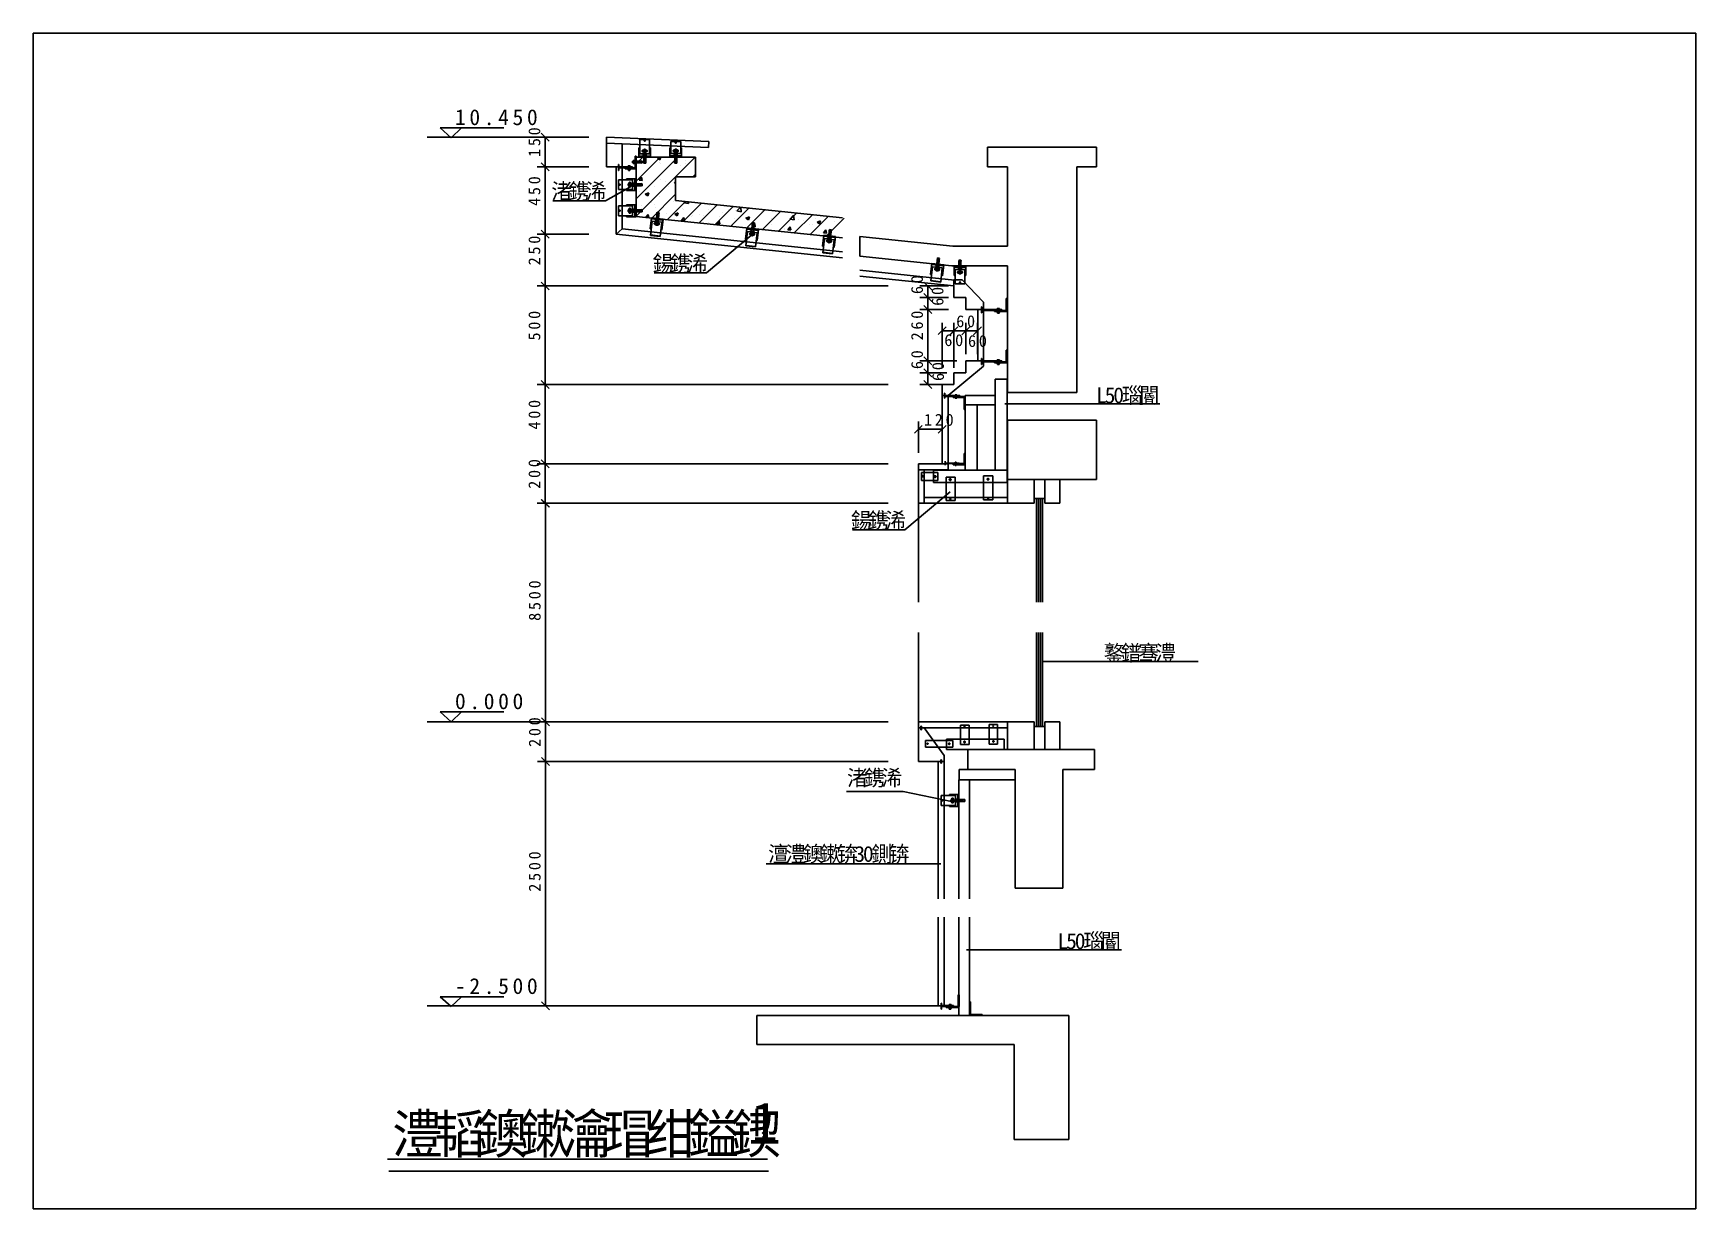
# Model space of a CAD drawing. Header units: metres. Extents: x 0 to 420, y 0 to 297.
import ezdxf

# ---------------------------------------------------------------- set-up
doc = ezdxf.new("R2010")
doc.units = ezdxf.units.M
doc.layers.add('38536', color=7, linetype='Continuous')

msp = doc.modelspace()

# ---------------------------------------------------------------- texts
at = {"layer": '38536'}
for s, height, p in [('1', 4, (106.54, 273.79)), ('0', 4, (110.18, 273.79)), ('4', 4, (117.45, 273.79)), ('5', 4, (121.08, 273.79)), ('0', 4, (124.72, 273.79)), ('.', 4, (113.81, 273.79)), ('渚', 4, (130.89, 255.09)), ('鎸', 4, (135.24, 255.09)), ('浠', 4, (139.59, 255.09)), ('鍚', 4, (156.48, 236.83)), ('鎸', 4, (160.83, 236.83)), ('浠', 4, (165.18, 236.83)), ('6', 3, (233.17, 222.74)), ('0', 3, (235.9, 222.74)), ('6', 3, (230.17, 217.96)), ('0', 3, (232.9, 217.96)), ('6', 3, (236.15, 217.75)), ('0', 3, (238.88, 217.75)), ('1', 3, (225.02, 197.84)), ('2', 3, (227.75, 197.84)), ('0', 3, (230.48, 197.84)), ('鍚', 4, (206.56, 171.91)), ('鎸', 4, (210.91, 171.91)), ('浠', 4, (215.26, 171.91)), ('鐜', 4, (270.43, 138.42)), ('鐠', 4, (274.78, 138.42)), ('骞', 4, (279.12, 138.42)), ('澧', 4, (283.47, 138.42)), ('0', 4, (106.54, 126.23)), ('.', 4, (110.18, 126.23)), ('0', 4, (113.81, 126.23)), ('0', 4, (117.45, 126.23)), ('0', 4, (121.08, 126.23)), ('渚', 4, (205.59, 106.87)), ('鎸', 4, (209.94, 106.87)), ('浠', 4, (214.29, 106.87)), ('澶', 4, (185.69, 87.65)), ('澧', 4, (190.04, 87.65)), ('鐭', 4, (194.39, 87.65)), ('鏉', 4, (198.74, 87.65)), ('锛', 4, (203.09, 87.65)), ('3', 4, (207.43, 87.65)), ('0', 4, (209.61, 87.65)), ('鍘', 4, (211.78, 87.65)), ('锛', 4, (216.13, 87.65)), ('L', 4, (258.77, 65.62)), ('5', 4, (260.94, 65.62)), ('0', 4, (263.12, 65.62)), ('瑙', 4, (265.29, 65.62)), ('閽', 4, (269.64, 65.62)), ('-', 4, (106.54, 54.27)), ('2', 4, (110.18, 54.27)), ('.', 4, (113.81, 54.27)), ('5', 4, (117.45, 54.27)), ('0', 4, (121.08, 54.27)), ('0', 4, (124.72, 54.27)), ('澧', 9.83, (90.66, 14)), ('鐭', 9.83, (112.03, 14)), ('鏉', 9.83, (122.72, 14)), ('瀹', 9.83, (133.41, 14)), ('绀', 9.83, (154.79, 14)), ('鎰', 9.83, (165.48, 14)), ('鍥', 9.83, (176.16, 14)), ('1', 9.83, (181.43, 17.07)), ('韬', 9.83, (101.35, 14)), ('瑁', 9.83, (144.1, 14))]:
    msp.add_text(s, height=height).set_placement(p)
for s, p in [('0', (128.09, 271.2)), ('5', (128.09, 268.47)), ('1', (128.09, 265.74)), ('0', (128.09, 258.83)), ('5', (128.09, 256.1)), ('4', (128.09, 253.37)), ('0', (128.09, 243.81)), ('2', (128.09, 238.36)), ('5', (128.09, 241.08)), ('0', (224.76, 233.83)), ('6', (224.76, 231.1)), ('0', (229.93, 230.87)), ('6', (229.93, 228.14)), ('0', (128.09, 224.83)), ('0', (128.09, 222.1)), ('0', (224.76, 224.86)), ('6', (224.76, 222.13)), ('5', (128.09, 219.37)), ('2', (224.76, 219.4)), ('0', (224.76, 214.87)), ('6', (224.76, 212.14)), ('0', (230.07, 211.87)), ('6', (230.07, 209.14)), ('0', (128.09, 202.33)), ('0', (128.09, 199.61)), ('4', (128.09, 196.88)), ('0', (128.09, 187.36)), ('0', (128.09, 184.63)), ('2', (128.09, 181.9)), ('0', (128.17, 156.72)), ('0', (128.17, 153.99)), ('5', (128.17, 151.26)), ('8', (128.17, 148.54)), ('0', (128.17, 122.14)), ('2', (128.17, 116.69)), ('0', (128.17, 119.42)), ('0', (128.17, 88.27)), ('0', (128.17, 85.54)), ('5', (128.17, 82.82)), ('2', (128.17, 80.09))]:
    msp.add_text(s, height=3, rotation=90).set_placement(p)
for s, p in [('L', (268.5, 203.54)), ('5', (270.67, 203.54)), ('0', (272.85, 203.54)), ('瑙', (275.02, 203.54)), ('閽', (279.37, 203.54))]:
    msp.add_text(s, height=4, dxfattribs=at).set_placement(p)

# ---------------------------------------------------------------- linework, layer by layer
for p, q in [((420, 297), (0, 297)), ((0, 297), (0, 0)), ((420, 0), (420, 297)), ((102.82, 273.08), (118.91, 273.08)), ((102.82, 273.08), (105.57, 270.6)), ((105.57, 270.6), (108.19, 273.08)), ((140.39, 270.73), (99.52, 270.71)), ((140.39, 270.73), (127.34, 270.73)), ((130.34, 269.73), (128.34, 271.73)), ((129.34, 270.73), (129.34, 263.23)), ((144.78, 270.73), (170.68, 269.64)), ((144.78, 270.73), (144.78, 263.23)), ((144.78, 269.23), (170.62, 268.14)), ((148.78, 269.06), (148.78, 247.57)), ((153.22, 266.55), (153.22, 270.15)), ((153.22, 270.15), (155.72, 270.15)), ((154.36, 269.86), (154.35, 269.85)), ((154.35, 269.85), (154.35, 269.84)), ((154.35, 269.84), (154.35, 269.82)), ((154.35, 269.82), (154.36, 269.81)), ((154.37, 269.9), (154.36, 269.89)), ((154.36, 269.89), (154.36, 269.88)), ((154.36, 269.88), (154.36, 269.86)), ((154.36, 269.81), (154.36, 269.8)), ((154.36, 269.8), (154.36, 269.79)), ((154.36, 269.79), (154.37, 269.78)), ((154.38, 269.91), (154.37, 269.9)), ((154.37, 269.78), (154.38, 269.76)), ((154.39, 269.93), (154.38, 269.92)), ((154.38, 269.92), (154.38, 269.91)), ((154.38, 269.76), (154.38, 269.75)), ((154.38, 269.75), (154.39, 269.74)), ((154.4, 269.94), (154.39, 269.93)), ((154.39, 269.74), (154.4, 269.74)), ((154.41, 269.95), (154.4, 269.94)), ((154.4, 269.74), (154.41, 269.73)), ((154.42, 269.95), (154.41, 269.95)), ((154.41, 269.73), (154.42, 269.72)), ((154.44, 269.96), (154.42, 269.95)), ((154.42, 269.72), (154.44, 269.72)), ((154.45, 269.96), (154.44, 269.96)), ((154.44, 269.72), (154.45, 269.71)), ((154.46, 269.97), (154.45, 269.96)), ((154.45, 269.71), (154.46, 269.71)), ((154.47, 269.97), (154.46, 269.97)), ((154.46, 269.71), (154.47, 269.71)), ((154.49, 269.97), (154.47, 269.97)), ((154.47, 269.71), (154.49, 269.71)), ((154.5, 269.97), (154.49, 269.97)), ((154.49, 269.71), (154.5, 269.71)), ((154.51, 269.97), (154.5, 269.97)), ((154.5, 269.71), (154.51, 269.71)), ((154.52, 269.96), (154.51, 269.97)), ((154.51, 269.71), (154.52, 269.71)), ((154.54, 269.96), (154.52, 269.96)), ((154.52, 269.71), (154.54, 269.72)), ((154.55, 269.95), (154.54, 269.96)), ((154.54, 269.72), (154.55, 269.72)), ((154.56, 269.95), (154.55, 269.95)), ((154.55, 269.72), (154.56, 269.73)), ((154.57, 269.94), (154.56, 269.95)), ((154.56, 269.73), (154.57, 269.74)), ((154.58, 269.93), (154.57, 269.94)), ((154.57, 269.74), (154.58, 269.74)), ((154.59, 269.92), (154.58, 269.93)), ((154.58, 269.74), (154.59, 269.75)), ((154.6, 269.91), (154.59, 269.92)), ((154.59, 269.75), (154.6, 269.76)), ((154.6, 269.9), (154.6, 269.91)), ((154.61, 269.89), (154.6, 269.9)), ((154.6, 269.78), (154.61, 269.79)), ((154.6, 269.76), (154.6, 269.78)), ((154.61, 269.88), (154.61, 269.89)), ((154.62, 269.86), (154.61, 269.88)), ((154.61, 269.8), (154.62, 269.81)), ((154.61, 269.79), (154.61, 269.8)), ((154.62, 269.85), (154.62, 269.86)), ((154.62, 269.84), (154.62, 269.85)), ((154.62, 269.82), (154.62, 269.84)), ((154.62, 269.81), (154.62, 269.82)), ((155.72, 266.55), (155.72, 270.15)), ((161.06, 266.58), (161.06, 269.65)), ((161.06, 269.65), (163.56, 269.65)), ((162.2, 269.36), (162.19, 269.35)), ((162.19, 269.35), (162.19, 269.34)), ((162.19, 269.34), (162.19, 269.33)), ((162.19, 269.33), (162.2, 269.31)), ((162.21, 269.4), (162.2, 269.39)), ((162.2, 269.39), (162.2, 269.38)), ((162.2, 269.38), (162.2, 269.36)), ((162.2, 269.31), (162.2, 269.3)), ((162.2, 269.3), (162.2, 269.29)), ((162.2, 269.29), (162.21, 269.28)), ((162.22, 269.41), (162.21, 269.4)), ((162.21, 269.28), (162.22, 269.27)), ((162.23, 269.43), (162.22, 269.42)), ((162.22, 269.42), (162.22, 269.41)), ((162.22, 269.27), (162.22, 269.25)), ((162.22, 269.25), (162.23, 269.25)), ((162.24, 269.44), (162.23, 269.43)), ((162.23, 269.25), (162.24, 269.24)), ((162.25, 269.45), (162.24, 269.44)), ((162.24, 269.24), (162.25, 269.23)), ((162.26, 269.46), (162.25, 269.45)), ((162.25, 269.23), (162.26, 269.22)), ((162.28, 269.46), (162.26, 269.46)), ((162.26, 269.22), (162.28, 269.22)), ((162.29, 269.47), (162.28, 269.46)), ((162.28, 269.22), (162.29, 269.21)), ((162.3, 269.47), (162.29, 269.47)), ((162.29, 269.21), (162.3, 269.21)), ((162.31, 269.47), (162.3, 269.47)), ((162.3, 269.21), (162.31, 269.21)), ((162.33, 269.47), (162.31, 269.47)), ((162.31, 269.21), (162.33, 269.21)), ((162.34, 269.47), (162.33, 269.47)), ((162.33, 269.21), (162.34, 269.21)), ((162.35, 269.47), (162.34, 269.47)), ((162.34, 269.21), (162.35, 269.21)), ((162.36, 269.47), (162.35, 269.47)), ((162.35, 269.21), (162.36, 269.21)), ((162.38, 269.46), (162.36, 269.47)), ((162.36, 269.21), (162.38, 269.22)), ((162.39, 269.46), (162.38, 269.46)), ((162.38, 269.22), (162.39, 269.22)), ((162.4, 269.45), (162.39, 269.46)), ((162.39, 269.22), (162.4, 269.23)), ((162.41, 269.44), (162.4, 269.45)), ((162.4, 269.23), (162.41, 269.24)), ((162.42, 269.43), (162.41, 269.44)), ((162.41, 269.24), (162.42, 269.25)), ((162.43, 269.42), (162.42, 269.43)), ((162.42, 269.25), (162.43, 269.25)), ((162.44, 269.41), (162.43, 269.42)), ((162.43, 269.25), (162.44, 269.27)), ((162.44, 269.4), (162.44, 269.41)), ((162.45, 269.39), (162.44, 269.4)), ((162.44, 269.28), (162.45, 269.29)), ((162.44, 269.27), (162.44, 269.28)), ((162.45, 269.38), (162.45, 269.39)), ((162.46, 269.36), (162.45, 269.38)), ((162.45, 269.3), (162.46, 269.31)), ((162.45, 269.29), (162.45, 269.3)), ((162.46, 269.35), (162.46, 269.36)), ((162.46, 269.34), (162.46, 269.35)), ((162.46, 269.33), (162.46, 269.34)), ((162.46, 269.31), (162.46, 269.33)), ((163.56, 266.58), (163.56, 269.65)), ((170.68, 269.64), (170.62, 268.14)), ((151.38, 264.67), (151.36, 264.53)), ((151.41, 264.67), (151.36, 264.38)), ((151.36, 264.67), (151.36, 264.27)), ((151.36, 264.67), (151.58, 264.67)), ((151.43, 264.67), (151.37, 264.27)), ((151.46, 264.67), (151.39, 264.27)), ((151.48, 264.67), (151.42, 264.27)), ((151.51, 264.67), (151.44, 264.27)), ((151.53, 264.67), (151.47, 264.27)), ((151.56, 264.67), (151.49, 264.27)), ((151.58, 264.67), (151.52, 264.27)), ((151.58, 264.85), (151.58, 264.1)), ((151.58, 264.85), (151.98, 264.85)), ((151.58, 264.72), (151.98, 264.72)), ((151.98, 264.9), (151.98, 264.04)), ((152.03, 264.9), (151.98, 264.9)), ((152.03, 265.97), (152.03, 263.12)), ((152.28, 265.97), (152.03, 265.97)), ((152.28, 265.97), (152.28, 263.02)), ((152.28, 250.78), (167.23, 265.73)), ((152.28, 255.2), (162.81, 265.73)), ((152.28, 259.62), (158.39, 265.73)), ((152.28, 265.73), (167.28, 265.73)), ((152.28, 264.04), (153.97, 265.73)), ((152.28, 265.73), (152.28, 250.73)), ((152.28, 264.72), (153.21, 264.72)), ((152.28, 264.67), (153.53, 264.67)), ((152.32, 264.67), (152.28, 264.46)), ((152.34, 264.67), (152.28, 264.31)), ((152.37, 264.67), (152.3, 264.27)), ((152.4, 264.67), (152.33, 264.27)), ((152.42, 264.67), (152.35, 264.27)), ((152.45, 264.67), (152.38, 264.27)), ((152.47, 264.67), (152.41, 264.27)), ((152.5, 264.67), (152.43, 264.27)), ((152.52, 264.67), (152.46, 264.27)), ((152.55, 264.67), (152.48, 264.27)), ((152.97, 268.06), (153.22, 268.06)), ((152.97, 265.72), (152.97, 268.06)), ((152.97, 265.97), (155.97, 265.97)), ((152.97, 265.72), (155.97, 265.72)), ((153.73, 264.76), (153.2, 264.72)), ((153.73, 264.71), (153.21, 264.67)), ((153.22, 266.55), (155.72, 266.55)), ((153.83, 264.72), (153.53, 264.67)), ((153.73, 264.71), (153.73, 264.76)), ((153.83, 264.72), (153.83, 264.22)), ((153.86, 267.33), (153.85, 267.31)), ((153.85, 267.31), (153.85, 267.29)), ((153.85, 267.29), (153.85, 267.26)), ((153.85, 267.26), (153.85, 267.24)), ((153.85, 267.26), (153.85, 267.26)), ((153.85, 267.26), (153.85, 267.26)), ((153.85, 267.24), (153.85, 267.22)), ((153.85, 267.22), (153.86, 267.2)), ((153.87, 267.37), (153.86, 267.35)), ((153.86, 267.35), (153.86, 267.33)), ((153.86, 267.2), (153.86, 267.18)), ((153.86, 267.18), (153.87, 267.16)), ((153.89, 267.39), (153.87, 267.37)), ((153.87, 267.16), (153.89, 267.14)), ((153.9, 267.41), (153.89, 267.39)), ((153.89, 267.14), (153.9, 267.12)), ((153.91, 267.42), (153.9, 267.41)), ((153.9, 267.12), (153.91, 267.1)), ((153.93, 267.44), (153.91, 267.42)), ((153.91, 267.1), (153.93, 267.09)), ((153.95, 267.45), (153.93, 267.44)), ((153.93, 267.09), (153.95, 267.08)), ((153.97, 267.46), (153.95, 267.45)), ((153.95, 267.08), (153.97, 267.06)), ((153.99, 267.47), (153.97, 267.46)), ((153.97, 267.06), (153.99, 267.06)), ((154.01, 267.48), (153.99, 267.47)), ((153.99, 267.06), (154.01, 267.05)), ((154.03, 267.48), (154.01, 267.48)), ((154.01, 267.05), (154.03, 267.04)), ((154.05, 267.49), (154.03, 267.48)), ((154.03, 267.04), (154.05, 267.04)), ((154.07, 267.49), (154.05, 267.49)), ((154.05, 267.04), (154.07, 267.04)), ((154.05, 265.97), (154.05, 266.02)), ((154.05, 266.02), (154.9, 266.02)), ((154.07, 267.34), (154.06, 267.3)), ((154.06, 267.3), (154.06, 267.26)), ((154.06, 267.26), (154.06, 267.22)), ((154.06, 267.22), (154.07, 267.18)), ((154.07, 267.49), (154.13, 267.49)), ((154.08, 267.38), (154.07, 267.34)), ((154.07, 267.18), (154.08, 267.14)), ((154.07, 267.04), (154.13, 267.04)), ((154.09, 267.42), (154.08, 267.38)), ((154.08, 267.14), (154.09, 267.11)), ((154.11, 267.46), (154.09, 267.42)), ((154.09, 267.11), (154.11, 267.07)), ((154.1, 266.42), (154.1, 266.02)), ((154.1, 266.42), (154.85, 266.42)), ((154.13, 267.49), (154.11, 267.46)), ((154.11, 267.07), (154.13, 267.03)), ((154.15, 267.53), (154.13, 267.49)), ((154.13, 267.03), (154.15, 267)), ((154.18, 267.56), (154.15, 267.53)), ((154.15, 267), (154.18, 266.97)), ((154.47, 267.61), (154.17, 267.44)), ((154.17, 267.44), (154.17, 267.09)), ((154.17, 267.09), (154.47, 266.91)), ((154.21, 267.58), (154.18, 267.56)), ((154.18, 266.97), (154.21, 266.94)), ((154.19, 264.28), (154.22, 264.8)), ((154.24, 267.61), (154.21, 267.58)), ((154.21, 266.94), (154.24, 266.92)), ((154.22, 266.42), (154.22, 266.02)), ((154.22, 265.72), (154.22, 264.8)), ((154.28, 267.63), (154.24, 267.61)), ((154.24, 266.92), (154.28, 266.9)), ((154.24, 264.27), (154.27, 264.8)), ((154.28, 267.3), (154.27, 267.28)), ((154.27, 267.28), (154.27, 267.26)), ((154.27, 267.26), (154.27, 267.24)), ((154.27, 267.26), (154.47, 267.26)), ((154.27, 267.24), (154.28, 267.22)), ((154.27, 266.65), (154.27, 266.42)), ((154.27, 266.62), (154.41, 266.65)), ((154.27, 266.6), (154.57, 266.65)), ((154.27, 266.65), (154.67, 266.65)), ((154.27, 266.57), (154.67, 266.64)), ((154.27, 266.55), (154.67, 266.61)), ((154.27, 266.52), (154.67, 266.59)), ((154.27, 266.5), (154.67, 266.56)), ((154.27, 266.47), (154.67, 266.54)), ((154.27, 266.45), (154.67, 266.51)), ((154.27, 266.42), (154.67, 266.49)), ((154.27, 265.66), (154.64, 265.72)), ((154.27, 265.72), (154.27, 264.47)), ((154.27, 265.63), (154.67, 265.7)), ((154.27, 265.61), (154.67, 265.68)), ((154.27, 265.58), (154.67, 265.65)), ((154.27, 265.56), (154.67, 265.62)), ((154.27, 265.53), (154.67, 265.6)), ((154.27, 265.51), (154.67, 265.57)), ((154.27, 265.48), (154.67, 265.55)), ((154.27, 265.46), (154.67, 265.52)), ((154.31, 267.64), (154.28, 267.63)), ((154.29, 267.34), (154.28, 267.32)), ((154.28, 267.32), (154.28, 267.3)), ((154.28, 267.22), (154.28, 267.21)), ((154.28, 267.21), (154.29, 267.19)), ((154.28, 266.9), (154.31, 266.88)), ((154.3, 267.36), (154.29, 267.34)), ((154.29, 267.19), (154.3, 267.17)), ((154.31, 267.37), (154.3, 267.36)), ((154.3, 267.17), (154.31, 267.15)), ((154.35, 267.66), (154.31, 267.64)), ((154.32, 267.39), (154.31, 267.37)), ((154.31, 267.15), (154.32, 267.14)), ((154.31, 266.88), (154.35, 266.87)), ((154.33, 267.4), (154.32, 267.39)), ((154.32, 267.14), (154.33, 267.12)), ((154.35, 267.42), (154.33, 267.4)), ((154.33, 267.12), (154.35, 267.11)), ((154.39, 267.67), (154.35, 267.66)), ((154.36, 267.43), (154.35, 267.42)), ((154.35, 267.11), (154.36, 267.1)), ((154.35, 266.87), (154.39, 266.86)), ((154.38, 267.44), (154.36, 267.43)), ((154.36, 267.1), (154.38, 267.09)), ((154.4, 267.45), (154.38, 267.44)), ((154.38, 267.09), (154.4, 267.08)), ((154.43, 267.67), (154.39, 267.67)), ((154.39, 266.86), (154.43, 266.85)), ((154.41, 267.45), (154.4, 267.45)), ((154.4, 267.08), (154.41, 267.07)), ((154.43, 267.46), (154.41, 267.45)), ((154.41, 267.07), (154.43, 267.07)), ((154.47, 267.68), (154.43, 267.67)), ((154.45, 267.46), (154.43, 267.46)), ((154.43, 267.07), (154.45, 267.06)), ((154.43, 266.85), (154.47, 266.85)), ((154.43, 266.42), (154.67, 266.46)), ((154.43, 265.48), (154.67, 265.52)), ((154.47, 267.46), (154.45, 267.46)), ((154.45, 267.06), (154.47, 267.06)), ((154.51, 267.67), (154.47, 267.68)), ((154.77, 267.44), (154.47, 267.61)), ((154.49, 267.46), (154.47, 267.46)), ((154.47, 267.46), (154.47, 267.06)), ((154.47, 267.26), (154.67, 267.26)), ((154.47, 266.91), (154.77, 267.09)), ((154.47, 267.06), (154.49, 267.06)), ((154.47, 266.85), (154.51, 266.85)), ((154.47, 266.65), (154.47, 266.42)), ((154.51, 267.46), (154.49, 267.46)), ((154.49, 267.06), (154.51, 267.07)), ((154.55, 267.67), (154.51, 267.67)), ((154.53, 267.45), (154.51, 267.46)), ((154.51, 267.07), (154.53, 267.07)), ((154.51, 266.85), (154.55, 266.86)), ((154.55, 267.45), (154.53, 267.45)), ((154.53, 267.07), (154.55, 267.08)), ((154.59, 267.66), (154.55, 267.67)), ((154.57, 267.44), (154.55, 267.45)), ((154.55, 267.08), (154.57, 267.09)), ((154.55, 266.86), (154.59, 266.87)), ((154.58, 267.43), (154.57, 267.44)), ((154.57, 267.09), (154.58, 267.1)), ((154.6, 267.42), (154.58, 267.43)), ((154.58, 267.1), (154.6, 267.11)), ((154.58, 266.42), (154.67, 266.44)), ((154.63, 267.64), (154.59, 267.66)), ((154.59, 266.87), (154.63, 266.88)), ((154.61, 267.4), (154.6, 267.42)), ((154.6, 267.11), (154.61, 267.12)), ((154.63, 267.39), (154.61, 267.4)), ((154.61, 267.12), (154.63, 267.14)), ((154.67, 267.63), (154.63, 267.64)), ((154.64, 267.37), (154.63, 267.39)), ((154.63, 267.14), (154.64, 267.15)), ((154.63, 266.88), (154.67, 266.9)), ((154.65, 267.36), (154.64, 267.37)), ((154.64, 267.15), (154.65, 267.17)), ((154.66, 267.34), (154.65, 267.36)), ((154.65, 267.17), (154.66, 267.19)), ((154.66, 267.32), (154.66, 267.34)), ((154.67, 267.3), (154.66, 267.32)), ((154.66, 267.21), (154.67, 267.22)), ((154.66, 267.19), (154.66, 267.21)), ((154.7, 267.61), (154.67, 267.63)), ((154.67, 267.28), (154.67, 267.3)), ((154.67, 267.26), (154.67, 267.28)), ((154.67, 267.24), (154.67, 267.26)), ((154.67, 267.22), (154.67, 267.24)), ((154.67, 266.9), (154.7, 266.92)), ((154.67, 266.65), (154.67, 266.42)), ((154.67, 265.72), (154.67, 264.47)), ((154.7, 264.27), (154.67, 264.8)), ((154.73, 267.58), (154.7, 267.61)), ((154.7, 266.92), (154.73, 266.94)), ((154.72, 266.42), (154.72, 266.02)), ((154.72, 265.72), (154.72, 264.8)), ((154.75, 264.28), (154.72, 264.8)), ((154.76, 267.56), (154.73, 267.58)), ((154.73, 266.94), (154.76, 266.97)), ((154.79, 267.53), (154.76, 267.56)), ((154.76, 266.97), (154.79, 267)), ((154.77, 267.09), (154.77, 267.44)), ((154.82, 267.49), (154.79, 267.53)), ((154.79, 267), (154.82, 267.03)), ((154.84, 267.46), (154.82, 267.49)), ((154.82, 267.49), (154.87, 267.49)), ((154.82, 267.03), (154.84, 267.07)), ((154.82, 267.04), (154.87, 267.04)), ((154.85, 267.42), (154.84, 267.46)), ((154.84, 267.07), (154.85, 267.11)), ((154.87, 267.38), (154.85, 267.42)), ((154.85, 267.11), (154.87, 267.14)), ((154.85, 266.42), (154.85, 266.02)), ((154.89, 267.49), (154.87, 267.49)), ((154.87, 267.49), (154.87, 267.49)), ((154.88, 267.34), (154.87, 267.38)), ((154.87, 267.14), (154.88, 267.18)), ((154.87, 267.04), (154.89, 267.04)), ((154.88, 267.3), (154.88, 267.34)), ((154.89, 267.26), (154.88, 267.3)), ((154.88, 267.22), (154.89, 267.26)), ((154.88, 267.18), (154.88, 267.22)), ((154.92, 267.48), (154.89, 267.49)), ((154.89, 267.04), (154.92, 267.04)), ((154.9, 265.97), (154.9, 266.02)), ((154.94, 267.48), (154.92, 267.48)), ((154.92, 267.04), (154.94, 267.05)), ((154.96, 267.47), (154.94, 267.48)), ((154.94, 267.05), (154.96, 267.06)), ((154.98, 267.46), (154.96, 267.47)), ((154.96, 267.06), (154.98, 267.06)), ((155, 267.45), (154.98, 267.46)), ((154.98, 267.06), (155, 267.08)), ((155.02, 267.44), (155, 267.45)), ((155, 267.08), (155.02, 267.09)), ((155.03, 267.42), (155.02, 267.44)), ((155.02, 267.09), (155.03, 267.1)), ((155.05, 267.41), (155.03, 267.42)), ((155.03, 267.1), (155.05, 267.12)), ((155.06, 267.39), (155.05, 267.41)), ((155.05, 267.12), (155.06, 267.14)), ((155.07, 267.37), (155.06, 267.39)), ((155.06, 267.14), (155.07, 267.16)), ((155.08, 267.35), (155.07, 267.37)), ((155.07, 267.16), (155.08, 267.18)), ((155.09, 267.33), (155.08, 267.35)), ((155.08, 267.18), (155.09, 267.2)), ((155.09, 267.31), (155.09, 267.33)), ((155.1, 267.29), (155.09, 267.31)), ((155.09, 267.22), (155.1, 267.24)), ((155.09, 267.2), (155.09, 267.22)), ((155.1, 267.26), (155.1, 267.29)), ((155.1, 267.24), (155.1, 267.26)), ((155.1, 267.26), (155.1, 267.26)), ((155.72, 268.06), (155.97, 268.06)), ((155.97, 265.72), (155.97, 268.06)), ((157.67, 265.4), (158.53, 265.73)), ((157.67, 265.4), (158.29, 264.98)), ((158.29, 264.98), (158.54, 265.73)), ((160.81, 265.74), (160.81, 268.09)), ((160.81, 268.09), (161.06, 268.09)), ((160.81, 265.99), (163.81, 265.99)), ((160.81, 265.74), (163.81, 265.74)), ((161.06, 266.58), (163.56, 266.58)), ((161.7, 267.35), (161.69, 267.33)), ((161.69, 267.33), (161.69, 267.31)), ((161.69, 267.31), (161.69, 267.29)), ((161.69, 267.29), (161.69, 267.27)), ((161.69, 267.29), (161.69, 267.29)), ((161.69, 267.29), (161.69, 267.29)), ((161.69, 267.27), (161.69, 267.24)), ((161.69, 267.24), (161.7, 267.22)), ((161.71, 267.39), (161.7, 267.37)), ((161.7, 267.37), (161.7, 267.35)), ((161.7, 267.22), (161.7, 267.2)), ((161.7, 267.2), (161.71, 267.18)), ((161.73, 267.41), (161.71, 267.39)), ((161.71, 267.18), (161.73, 267.16)), ((161.74, 267.43), (161.73, 267.41)), ((161.73, 267.16), (161.74, 267.15)), ((161.75, 267.45), (161.74, 267.43)), ((161.74, 267.15), (161.75, 267.13)), ((161.77, 267.46), (161.75, 267.45)), ((161.75, 267.13), (161.77, 267.11)), ((161.79, 267.48), (161.77, 267.46)), ((161.77, 267.11), (161.79, 267.1)), ((161.81, 267.49), (161.79, 267.48)), ((161.79, 267.1), (161.81, 267.09)), ((161.83, 267.5), (161.81, 267.49)), ((161.81, 267.09), (161.83, 267.08)), ((161.85, 267.5), (161.83, 267.5)), ((161.83, 267.08), (161.85, 267.07)), ((161.87, 267.51), (161.85, 267.5)), ((161.85, 267.07), (161.87, 267.07)), ((161.89, 267.51), (161.87, 267.51)), ((161.87, 267.07), (161.89, 267.06)), ((161.91, 267.51), (161.89, 267.51)), ((161.89, 267.06), (161.91, 267.06)), ((161.89, 266.05), (162.74, 266.05)), ((161.89, 266), (161.89, 266.05)), ((161.91, 267.37), (161.9, 267.33)), ((161.9, 267.33), (161.9, 267.29)), ((161.9, 267.29), (161.9, 267.25)), ((161.9, 267.25), (161.91, 267.21)), ((161.91, 267.51), (161.97, 267.51)), ((161.92, 267.41), (161.91, 267.37)), ((161.91, 267.21), (161.92, 267.17)), ((161.91, 267.06), (161.97, 267.06)), ((161.93, 267.45), (161.92, 267.41)), ((161.92, 267.17), (161.93, 267.13)), ((161.95, 267.48), (161.93, 267.45)), ((161.93, 267.13), (161.95, 267.09)), ((161.94, 266.45), (162.69, 266.45)), ((161.94, 266.45), (161.94, 266.05)), ((161.97, 267.52), (161.95, 267.48)), ((161.95, 267.09), (161.97, 267.06)), ((161.99, 267.55), (161.97, 267.52)), ((161.97, 267.06), (161.99, 267.03)), ((162.02, 267.58), (161.99, 267.55)), ((161.99, 267.03), (162.02, 267)), ((162.31, 267.64), (162.01, 267.46)), ((162.01, 267.46), (162.01, 267.11)), ((162.01, 267.11), (162.31, 266.94)), ((162.05, 267.61), (162.02, 267.58)), ((162.02, 267), (162.05, 266.97)), ((162.03, 264.3), (162.06, 264.83)), ((162.08, 267.63), (162.05, 267.61)), ((162.05, 266.97), (162.08, 266.95)), ((162.06, 266.45), (162.06, 266.05)), ((162.06, 265.75), (162.06, 264.82)), ((162.12, 267.65), (162.08, 267.63)), ((162.08, 266.95), (162.12, 266.92)), ((162.08, 264.3), (162.11, 264.82)), ((162.12, 267.33), (162.11, 267.31)), ((162.11, 267.31), (162.11, 267.29)), ((162.11, 267.29), (162.11, 267.27)), ((162.11, 267.29), (162.31, 267.29)), ((162.11, 267.27), (162.12, 267.25)), ((162.11, 266.67), (162.51, 266.67)), ((162.11, 266.62), (162.41, 266.67)), ((162.11, 266.65), (162.25, 266.67)), ((162.11, 266.67), (162.11, 266.45)), ((162.11, 266.6), (162.51, 266.66)), ((162.11, 266.57), (162.51, 266.64)), ((162.11, 266.55), (162.51, 266.61)), ((162.11, 266.52), (162.51, 266.59)), ((162.11, 266.5), (162.51, 266.56)), ((162.11, 266.47), (162.51, 266.54)), ((162.11, 266.45), (162.51, 266.51)), ((162.11, 265.75), (162.11, 264.5)), ((162.11, 265.69), (162.48, 265.75)), ((162.11, 265.66), (162.51, 265.73)), ((162.11, 265.63), (162.51, 265.7)), ((162.11, 265.61), (162.51, 265.68)), ((162.11, 265.58), (162.51, 265.65)), ((162.11, 265.56), (162.51, 265.62)), ((162.11, 265.53), (162.51, 265.6)), ((162.11, 265.51), (162.51, 265.57)), ((162.11, 265.48), (162.51, 265.55)), ((162.15, 267.67), (162.12, 267.65)), ((162.13, 267.36), (162.12, 267.35)), ((162.12, 267.35), (162.12, 267.33)), ((162.12, 267.25), (162.12, 267.23)), ((162.12, 267.23), (162.13, 267.21)), ((162.12, 266.92), (162.15, 266.91)), ((162.14, 267.38), (162.13, 267.36)), ((162.13, 267.21), (162.14, 267.19)), ((162.15, 267.4), (162.14, 267.38)), ((162.14, 267.19), (162.15, 267.18)), ((162.19, 267.68), (162.15, 267.67)), ((162.16, 267.42), (162.15, 267.4)), ((162.15, 267.18), (162.16, 267.16)), ((162.15, 266.91), (162.19, 266.89)), ((162.17, 267.43), (162.16, 267.42)), ((162.16, 267.16), (162.17, 267.15)), ((162.19, 267.44), (162.17, 267.43)), ((162.17, 267.15), (162.19, 267.13)), ((162.23, 267.69), (162.19, 267.68)), ((162.2, 267.45), (162.19, 267.44)), ((162.19, 267.13), (162.2, 267.12)), ((162.19, 266.89), (162.23, 266.88)), ((162.22, 267.46), (162.2, 267.45)), ((162.2, 267.12), (162.22, 267.11)), ((162.24, 267.47), (162.22, 267.46)), ((162.22, 267.11), (162.24, 267.1)), ((162.27, 267.7), (162.23, 267.69)), ((162.23, 266.88), (162.27, 266.88)), ((162.25, 267.48), (162.24, 267.47)), ((162.24, 267.1), (162.25, 267.1)), ((162.27, 267.48), (162.25, 267.48)), ((162.25, 267.1), (162.27, 267.09)), ((162.31, 267.7), (162.27, 267.7)), ((162.29, 267.49), (162.27, 267.48)), ((162.27, 267.09), (162.29, 267.09)), ((162.27, 266.88), (162.31, 266.88)), ((162.27, 266.45), (162.51, 266.49)), ((162.27, 265.51), (162.51, 265.55)), ((162.31, 267.49), (162.29, 267.49)), ((162.29, 267.09), (162.31, 267.09)), ((162.35, 267.7), (162.31, 267.7)), ((162.62, 267.46), (162.31, 267.64)), ((162.33, 267.49), (162.31, 267.49)), ((162.31, 267.49), (162.31, 267.09)), ((162.31, 267.29), (162.51, 267.29)), ((162.31, 266.94), (162.62, 267.11)), ((162.31, 267.09), (162.33, 267.09)), ((162.31, 266.88), (162.35, 266.88)), ((162.31, 266.67), (162.31, 266.45)), ((162.35, 267.48), (162.33, 267.49)), ((162.33, 267.09), (162.35, 267.09)), ((162.39, 267.69), (162.35, 267.7)), ((162.37, 267.48), (162.35, 267.48)), ((162.35, 267.09), (162.37, 267.1)), ((162.35, 266.88), (162.39, 266.88)), ((162.39, 267.47), (162.37, 267.48)), ((162.37, 267.1), (162.39, 267.1)), ((162.43, 267.68), (162.39, 267.69)), ((162.41, 267.46), (162.39, 267.47)), ((162.39, 267.1), (162.41, 267.11)), ((162.39, 266.88), (162.43, 266.89)), ((162.42, 267.45), (162.41, 267.46)), ((162.41, 267.11), (162.42, 267.12)), ((162.44, 267.44), (162.42, 267.45)), ((162.42, 267.12), (162.44, 267.13)), ((162.42, 266.45), (162.51, 266.46)), ((162.47, 267.67), (162.43, 267.68)), ((162.43, 266.89), (162.47, 266.91)), ((162.45, 267.43), (162.44, 267.44)), ((162.44, 267.13), (162.45, 267.15)), ((162.47, 267.42), (162.45, 267.43)), ((162.45, 267.15), (162.47, 267.16)), ((162.51, 267.65), (162.47, 267.67)), ((162.48, 267.4), (162.47, 267.42)), ((162.47, 267.16), (162.48, 267.18)), ((162.47, 266.91), (162.51, 266.92)), ((162.49, 267.38), (162.48, 267.4)), ((162.48, 267.18), (162.49, 267.19)), ((162.5, 267.36), (162.49, 267.38)), ((162.49, 267.19), (162.5, 267.21)), ((162.5, 267.35), (162.5, 267.36)), ((162.51, 267.33), (162.5, 267.35)), ((162.5, 267.23), (162.51, 267.25)), ((162.5, 267.21), (162.5, 267.23)), ((162.54, 267.63), (162.51, 267.65)), ((162.51, 267.31), (162.51, 267.33)), ((162.51, 267.29), (162.51, 267.31)), ((162.51, 267.27), (162.51, 267.29)), ((162.51, 267.25), (162.51, 267.27)), ((162.51, 266.92), (162.54, 266.95)), ((162.51, 266.67), (162.51, 266.45)), ((162.51, 265.75), (162.51, 264.5)), ((162.54, 264.3), (162.51, 264.82)), ((162.57, 267.61), (162.54, 267.63)), ((162.54, 266.95), (162.57, 266.97)), ((162.56, 266.45), (162.56, 266.05)), ((162.56, 265.75), (162.56, 264.82)), ((162.59, 264.3), (162.56, 264.83)), ((162.6, 267.58), (162.57, 267.61)), ((162.57, 266.97), (162.6, 267)), ((162.63, 267.55), (162.6, 267.58)), ((162.6, 267), (162.63, 267.03)), ((162.62, 267.11), (162.62, 267.46)), ((162.66, 267.52), (162.63, 267.55)), ((162.63, 267.03), (162.66, 267.06)), ((162.68, 267.48), (162.66, 267.52)), ((162.66, 267.51), (162.71, 267.51)), ((162.66, 267.06), (162.68, 267.09)), ((162.66, 267.06), (162.71, 267.06)), ((162.69, 267.45), (162.68, 267.48)), ((162.68, 267.09), (162.69, 267.13)), ((162.71, 267.41), (162.69, 267.45)), ((162.69, 267.13), (162.71, 267.17)), ((162.69, 266.45), (162.69, 266.05)), ((162.73, 267.51), (162.71, 267.51)), ((162.71, 267.51), (162.71, 267.51)), ((162.72, 267.37), (162.71, 267.41)), ((162.71, 267.17), (162.72, 267.21)), ((162.71, 267.06), (162.73, 267.06)), ((162.72, 267.33), (162.72, 267.37)), ((162.73, 267.29), (162.72, 267.33)), ((162.72, 267.25), (162.73, 267.29)), ((162.72, 267.21), (162.72, 267.25)), ((162.76, 267.51), (162.73, 267.51)), ((162.73, 267.06), (162.76, 267.07)), ((162.74, 266), (162.74, 266.05)), ((162.78, 267.5), (162.76, 267.51)), ((162.76, 267.07), (162.78, 267.07)), ((162.8, 267.5), (162.78, 267.5)), ((162.78, 267.07), (162.8, 267.08)), ((162.82, 267.49), (162.8, 267.5)), ((162.8, 267.08), (162.82, 267.09)), ((162.84, 267.48), (162.82, 267.49)), ((162.82, 267.09), (162.84, 267.1)), ((162.86, 267.46), (162.84, 267.48)), ((162.84, 267.1), (162.86, 267.11)), ((162.87, 267.45), (162.86, 267.46)), ((162.86, 267.11), (162.87, 267.13)), ((162.89, 267.43), (162.87, 267.45)), ((162.87, 267.13), (162.89, 267.15)), ((162.9, 267.41), (162.89, 267.43)), ((162.89, 267.15), (162.9, 267.16)), ((162.91, 267.39), (162.9, 267.41)), ((162.9, 267.16), (162.91, 267.18)), ((162.92, 267.37), (162.91, 267.39)), ((162.91, 267.18), (162.92, 267.2)), ((162.93, 267.35), (162.92, 267.37)), ((162.92, 267.2), (162.93, 267.22)), ((162.93, 267.33), (162.93, 267.35)), ((162.94, 267.31), (162.93, 267.33)), ((162.93, 267.24), (162.94, 267.27)), ((162.93, 267.22), (162.93, 267.24)), ((162.94, 267.29), (162.94, 267.31)), ((162.94, 267.27), (162.94, 267.29)), ((162.94, 267.29), (162.94, 267.29)), ((163.56, 268.09), (163.81, 268.09)), ((163.81, 265.74), (163.81, 268.09)), ((164.82, 264.96), (164.82, 264.96)), ((167.28, 265.73), (167.28, 260.73)), ((241.1, 268.23), (241.1, 263.23)), ((241.1, 268.23), (268.6, 268.23)), ((268.6, 268.23), (268.6, 263.23)), ((140.39, 263.23), (127.34, 263.23)), ((140.39, 263.23), (127.34, 263.23)), ((130.34, 262.23), (128.34, 264.23)), ((128.34, 264.23), (130.34, 262.23)), ((129.34, 263.23), (129.34, 246.22)), ((144.78, 263.23), (148.78, 263.23)), ((147.28, 263.23), (147.28, 246.22)), ((147.87, 263.85), (147.87, 262.35)), ((147.97, 263.85), (147.87, 263.85)), ((147.97, 262.35), (147.87, 262.35)), ((147.97, 263.85), (147.97, 262.35)), ((151.39, 263.22), (147.97, 263.22)), ((151.88, 262.97), (147.97, 262.97)), ((149.54, 262.97), (149.54, 262.72)), ((151.98, 262.72), (149.54, 262.72)), ((150.81, 263.47), (150.26, 263.47)), ((150.26, 263.47), (150.26, 263.22)), ((150.26, 262.72), (150.26, 262.47)), ((150.81, 262.47), (150.26, 262.47)), ((150.34, 262.47), (150.34, 262.31)), ((150.74, 262.47), (150.34, 262.41)), ((150.6, 262.47), (150.34, 262.43)), ((150.44, 262.47), (150.34, 262.46)), ((150.74, 262.44), (150.34, 262.38)), ((150.74, 262.42), (150.34, 262.36)), ((150.74, 262.39), (150.34, 262.33)), ((150.74, 262.31), (150.34, 262.31)), ((150.74, 262.37), (150.35, 262.31)), ((150.36, 263.47), (150.36, 263.22)), ((150.36, 262.72), (150.36, 262.47)), ((150.74, 262.34), (150.51, 262.31)), ((150.71, 263.47), (150.71, 263.22)), ((150.71, 262.72), (150.71, 262.47)), ((150.74, 262.47), (150.74, 262.31)), ((150.78, 262.48), (150.77, 262.47)), ((150.81, 263.47), (150.81, 263.22)), ((150.81, 262.72), (150.81, 262.47)), ((151.36, 264.47), (151.58, 264.47)), ((151.36, 264.27), (151.58, 264.27)), ((151.39, 263.22), (151.39, 262.97)), ((151.58, 264.52), (151.54, 264.27)), ((151.58, 264.36), (151.57, 264.27)), ((151.58, 264.22), (151.98, 264.22)), ((151.58, 264.1), (151.98, 264.1)), ((151.88, 262.97), (151.9, 262.98)), ((151.9, 262.98), (151.91, 262.98)), ((151.91, 262.98), (151.93, 262.98)), ((151.93, 262.98), (151.94, 262.99)), ((151.94, 262.99), (151.95, 262.99)), ((151.95, 262.99), (151.97, 263)), ((151.97, 263), (151.98, 263.01)), ((152.03, 264.04), (151.98, 264.04)), ((151.98, 263.01), (151.99, 263.02)), ((151.98, 262.72), (152.01, 262.73)), ((151.99, 263.02), (152, 263.03)), ((152, 263.03), (152.01, 263.04)), ((152.01, 263.04), (152.02, 263.05)), ((152.01, 262.73), (152.04, 262.73)), ((152.02, 263.07), (152.03, 263.08)), ((152.02, 263.05), (152.02, 263.07)), ((152.03, 263.11), (152.03, 263.12)), ((152.03, 263.1), (152.03, 263.11)), ((152.03, 263.08), (152.03, 263.1)), ((152.04, 262.73), (152.07, 262.74)), ((152.07, 262.74), (152.1, 262.75)), ((152.1, 262.75), (152.13, 262.76)), ((152.13, 262.76), (152.15, 262.78)), ((152.15, 262.78), (152.17, 262.79)), ((152.17, 262.79), (152.2, 262.81)), ((152.2, 262.81), (152.22, 262.83)), ((152.22, 262.83), (152.23, 262.86)), ((152.23, 262.86), (152.25, 262.88)), ((152.25, 262.88), (152.26, 262.91)), ((152.26, 262.91), (152.27, 262.94)), ((152.27, 262.94), (152.28, 262.97)), ((152.28, 264.27), (153.53, 264.27)), ((152.28, 264.22), (153.21, 264.22)), ((152.28, 263), (152.28, 263.02)), ((152.28, 262.97), (152.28, 263)), ((152.45, 262.26), (152.45, 262.26)), ((152.52, 264.51), (152.48, 264.27)), ((153.05, 259.89), (153.65, 260.61)), ((153.73, 264.19), (153.2, 264.23)), ((153.73, 264.24), (153.21, 264.28)), ((153.83, 264.22), (153.53, 264.28)), ((153.79, 259.83), (153.65, 260.61)), ((153.73, 264.19), (153.73, 264.24)), ((153.8, 264.53), (153.8, 264.53)), ((154.24, 264.28), (154.19, 264.28)), ((154.22, 264.17), (154.27, 264.47)), ((154.22, 264.17), (154.72, 264.17)), ((154.72, 264.17), (154.67, 264.48)), ((154.75, 264.28), (154.7, 264.28)), ((158.19, 264.38), (158.19, 264.38)), ((158.5, 264.16), (158.5, 264.16)), ((160.35, 263.3), (160.35, 263.3)), ((162.08, 264.3), (162.03, 264.3)), ((162.06, 264.2), (162.11, 264.5)), ((162.06, 264.2), (162.56, 264.2)), ((162.28, 260.73), (162.28, 254.72)), ((162.28, 260.73), (167.28, 260.73)), ((162.56, 264.2), (162.51, 264.5)), ((162.59, 264.3), (162.54, 264.3)), ((163.48, 263.71), (163.48, 263.71)), ((164.67, 260.8), (164.67, 260.8)), ((164.86, 264.1), (164.86, 264.1)), ((166.65, 260.73), (167.28, 261.36)), ((241.1, 263.23), (246.1, 263.23)), ((246.1, 263.23), (246.1, 243.23)), ((263.6, 263.23), (263.6, 206.23)), ((263.6, 263.23), (268.6, 263.23)), ((144.53, 254.7), (150.72, 258.11)), ((147.83, 257.48), (147.83, 259.98)), ((151.43, 259.98), (147.83, 259.98)), ((151.43, 257.48), (147.83, 257.48)), ((148.02, 258.79), (148.01, 258.77)), ((148.01, 258.77), (148.01, 258.76)), ((148.01, 258.76), (148.01, 258.75)), ((148.01, 258.75), (148.01, 258.73)), ((148.01, 258.73), (148.01, 258.72)), ((148.01, 258.72), (148.02, 258.71)), ((148.03, 258.81), (148.02, 258.8)), ((148.02, 258.8), (148.02, 258.79)), ((148.02, 258.71), (148.02, 258.7)), ((148.02, 258.7), (148.03, 258.69)), ((148.04, 258.83), (148.03, 258.82)), ((148.03, 258.82), (148.03, 258.81)), ((148.03, 258.69), (148.03, 258.67)), ((148.03, 258.67), (148.04, 258.66)), ((148.05, 258.84), (148.04, 258.83)), ((148.04, 258.66), (148.05, 258.65)), ((148.06, 258.85), (148.05, 258.84)), ((148.05, 258.65), (148.06, 258.65)), ((148.07, 258.86), (148.06, 258.85)), ((148.06, 258.65), (148.07, 258.64)), ((148.08, 258.86), (148.07, 258.86)), ((148.07, 258.64), (148.08, 258.63)), ((148.09, 258.87), (148.08, 258.86)), ((148.08, 258.63), (148.09, 258.63)), ((148.1, 258.87), (148.09, 258.87)), ((148.09, 258.63), (148.1, 258.62)), ((148.12, 258.88), (148.1, 258.87)), ((148.1, 258.62), (148.12, 258.62)), ((148.13, 258.88), (148.12, 258.88)), ((148.12, 258.62), (148.13, 258.62)), ((148.14, 258.88), (148.13, 258.88)), ((148.13, 258.62), (148.14, 258.62)), ((148.15, 258.88), (148.14, 258.88)), ((148.14, 258.62), (148.15, 258.62)), ((148.17, 258.88), (148.15, 258.88)), ((148.15, 258.62), (148.17, 258.62)), ((148.18, 258.87), (148.17, 258.88)), ((148.17, 258.62), (148.18, 258.62)), ((148.19, 258.87), (148.18, 258.87)), ((148.18, 258.62), (148.19, 258.63)), ((148.2, 258.86), (148.19, 258.87)), ((148.19, 258.63), (148.2, 258.63)), ((148.22, 258.86), (148.2, 258.86)), ((148.2, 258.63), (148.22, 258.64)), ((148.23, 258.85), (148.22, 258.86)), ((148.22, 258.64), (148.23, 258.65)), ((148.24, 258.84), (148.23, 258.85)), ((148.23, 258.65), (148.24, 258.65)), ((148.24, 258.83), (148.24, 258.84)), ((148.25, 258.82), (148.24, 258.83)), ((148.24, 258.66), (148.25, 258.67)), ((148.24, 258.65), (148.24, 258.66)), ((148.26, 258.81), (148.25, 258.82)), ((148.25, 258.67), (148.26, 258.69)), ((148.26, 258.8), (148.26, 258.81)), ((148.27, 258.79), (148.26, 258.8)), ((148.26, 258.7), (148.27, 258.71)), ((148.26, 258.69), (148.26, 258.7)), ((148.27, 258.77), (148.27, 258.79)), ((148.27, 258.76), (148.27, 258.77)), ((148.27, 258.75), (148.27, 258.76)), ((148.27, 258.73), (148.27, 258.75)), ((148.27, 258.72), (148.27, 258.73)), ((148.27, 258.71), (148.27, 258.72)), ((152.26, 260.23), (149.91, 260.23)), ((149.91, 259.98), (149.91, 260.23)), ((149.91, 257.23), (149.91, 257.48)), ((152.26, 257.23), (149.91, 257.23)), ((150.31, 258.77), (150.3, 258.73)), ((150.3, 258.73), (150.31, 258.69)), ((150.32, 258.85), (150.31, 258.81)), ((150.31, 258.81), (150.31, 258.77)), ((150.31, 258.69), (150.31, 258.65)), ((150.31, 258.65), (150.32, 258.61)), ((150.33, 258.89), (150.32, 258.85)), ((150.32, 258.61), (150.33, 258.58)), ((150.35, 258.93), (150.33, 258.89)), ((150.33, 258.58), (150.35, 258.54)), ((150.37, 258.96), (150.35, 258.93)), ((150.35, 258.54), (150.37, 258.5)), ((150.54, 259.04), (150.37, 258.73)), ((150.4, 259), (150.37, 258.96)), ((150.37, 258.73), (150.54, 258.43)), ((150.37, 258.5), (150.4, 258.47)), ((150.42, 259.03), (150.4, 259)), ((150.4, 258.47), (150.42, 258.44)), ((150.45, 259.05), (150.42, 259.03)), ((150.42, 258.44), (150.45, 258.42)), ((150.49, 259.08), (150.45, 259.05)), ((150.45, 258.42), (150.49, 258.39)), ((150.5, 259.18), (150.49, 259.16)), ((150.49, 259.16), (150.49, 259.13)), ((150.49, 259.13), (150.49, 259.13)), ((150.49, 259.08), (150.49, 259.13)), ((150.52, 259.1), (150.49, 259.08)), ((150.49, 258.39), (150.52, 258.37)), ((150.49, 258.33), (150.49, 258.39)), ((150.49, 258.33), (150.49, 258.31)), ((150.49, 258.31), (150.5, 258.29)), ((150.51, 259.22), (150.5, 259.2)), ((150.5, 259.2), (150.5, 259.18)), ((150.5, 258.29), (150.5, 258.27)), ((150.5, 258.27), (150.51, 258.25)), ((150.52, 259.24), (150.51, 259.22)), ((150.51, 258.25), (150.52, 258.23)), ((150.53, 259.26), (150.52, 259.24)), ((150.56, 259.12), (150.52, 259.1)), ((150.53, 258.79), (150.52, 258.77)), ((150.52, 258.77), (150.52, 258.75)), ((150.52, 258.75), (150.52, 258.73)), ((150.52, 258.73), (150.52, 258.71)), ((150.52, 258.73), (150.92, 258.73)), ((150.52, 258.71), (150.52, 258.7)), ((150.52, 258.7), (150.53, 258.68)), ((150.52, 258.37), (150.56, 258.35)), ((150.52, 258.23), (150.53, 258.21)), ((150.54, 259.28), (150.53, 259.26)), ((150.54, 258.83), (150.53, 258.81)), ((150.53, 258.81), (150.53, 258.79)), ((150.53, 258.68), (150.53, 258.66)), ((150.53, 258.66), (150.54, 258.64)), ((150.53, 258.21), (150.54, 258.19)), ((150.56, 259.29), (150.54, 259.28)), ((150.89, 259.04), (150.54, 259.04)), ((150.55, 258.85), (150.54, 258.83)), ((150.54, 258.64), (150.55, 258.62)), ((150.54, 258.43), (150.89, 258.43)), ((150.54, 258.19), (150.56, 258.18)), ((150.56, 258.86), (150.55, 258.85)), ((150.55, 258.62), (150.56, 258.61)), ((150.57, 259.31), (150.56, 259.29)), ((150.6, 259.13), (150.56, 259.12)), ((150.58, 258.88), (150.56, 258.86)), ((150.56, 258.61), (150.58, 258.59)), ((150.56, 258.35), (150.6, 258.34)), ((150.56, 258.18), (150.57, 258.16)), ((150.59, 259.32), (150.57, 259.31)), ((150.57, 258.16), (150.59, 258.15)), ((150.59, 258.89), (150.58, 258.88)), ((150.58, 258.59), (150.59, 258.58)), ((150.61, 259.33), (150.59, 259.32)), ((150.61, 258.9), (150.59, 258.89)), ((150.59, 258.58), (150.61, 258.57)), ((150.59, 258.15), (150.61, 258.14)), ((150.64, 259.14), (150.6, 259.13)), ((150.6, 258.34), (150.64, 258.33)), ((150.63, 259.34), (150.61, 259.33)), ((150.62, 258.91), (150.61, 258.9)), ((150.61, 258.57), (150.62, 258.56)), ((150.61, 258.14), (150.63, 258.13)), ((150.64, 258.92), (150.62, 258.91)), ((150.62, 258.56), (150.64, 258.55)), ((150.65, 259.35), (150.63, 259.34)), ((150.63, 258.13), (150.65, 258.12)), ((150.68, 259.15), (150.64, 259.14)), ((150.66, 258.93), (150.64, 258.92)), ((150.64, 258.55), (150.66, 258.54)), ((150.64, 258.33), (150.68, 258.32)), ((150.67, 259.35), (150.65, 259.35)), ((150.65, 258.12), (150.67, 258.11)), ((150.68, 258.93), (150.66, 258.93)), ((150.66, 258.54), (150.68, 258.54)), ((150.69, 259.36), (150.67, 259.35)), ((150.67, 258.11), (150.69, 258.11)), ((150.72, 259.15), (150.68, 259.15)), ((150.7, 258.93), (150.68, 258.93)), ((150.68, 258.54), (150.7, 258.54)), ((150.68, 258.32), (150.72, 258.32)), ((150.72, 259.36), (150.69, 259.36)), ((150.69, 258.11), (150.72, 258.11)), ((150.72, 258.93), (150.7, 258.93)), ((150.7, 258.54), (150.72, 258.53)), ((150.72, 259.36), (150.72, 259.36)), ((150.74, 259.36), (150.72, 259.36)), ((150.72, 259.36), (150.72, 259.36)), ((150.76, 259.15), (150.72, 259.15)), ((150.74, 258.93), (150.72, 258.93)), ((150.72, 258.73), (150.72, 258.93)), ((150.72, 258.53), (150.72, 258.73)), ((150.72, 258.53), (150.74, 258.54)), ((150.72, 258.32), (150.76, 258.32)), ((150.72, 258.11), (150.74, 258.11)), ((150.72, 258.11), (150.72, 258.11)), ((150.76, 259.35), (150.74, 259.36)), ((150.76, 258.93), (150.74, 258.93)), ((150.74, 258.54), (150.76, 258.54)), ((150.74, 258.11), (150.76, 258.11)), ((150.78, 259.35), (150.76, 259.35)), ((150.8, 259.14), (150.76, 259.15)), ((150.77, 258.93), (150.76, 258.93)), ((150.76, 258.54), (150.77, 258.54)), ((150.76, 258.32), (150.8, 258.33)), ((150.76, 258.11), (150.78, 258.12)), ((150.79, 258.92), (150.77, 258.93)), ((150.77, 258.54), (150.79, 258.55)), ((150.8, 259.34), (150.78, 259.35)), ((150.78, 258.12), (150.8, 258.13)), ((150.81, 258.91), (150.79, 258.92)), ((150.79, 258.55), (150.81, 258.56)), ((150.82, 259.33), (150.8, 259.34)), ((150.84, 259.13), (150.8, 259.14)), ((150.8, 258.33), (150.84, 258.34)), ((150.8, 258.13), (150.82, 258.14)), ((150.83, 258.9), (150.81, 258.91)), ((150.81, 258.56), (150.83, 258.57)), ((150.84, 259.32), (150.82, 259.33)), ((150.82, 258.14), (150.84, 258.15)), ((150.84, 258.89), (150.83, 258.9)), ((150.83, 258.57), (150.84, 258.58)), ((150.86, 259.31), (150.84, 259.32)), ((150.87, 259.12), (150.84, 259.13)), ((150.86, 258.88), (150.84, 258.89)), ((150.84, 258.58), (150.86, 258.59)), ((150.84, 258.34), (150.87, 258.35)), ((150.84, 258.15), (150.86, 258.16)), ((150.88, 259.29), (150.86, 259.31)), ((150.87, 258.86), (150.86, 258.88)), ((150.86, 258.59), (150.87, 258.61)), ((150.86, 258.16), (150.88, 258.18)), ((150.91, 259.1), (150.87, 259.12)), ((150.88, 258.85), (150.87, 258.86)), ((150.87, 258.61), (150.88, 258.62)), ((150.87, 258.35), (150.91, 258.37)), ((150.89, 259.28), (150.88, 259.29)), ((150.89, 258.83), (150.88, 258.85)), ((150.88, 258.62), (150.89, 258.64)), ((150.88, 258.18), (150.89, 258.19)), ((150.9, 259.26), (150.89, 259.28)), ((151.07, 258.73), (150.89, 259.04)), ((150.9, 258.81), (150.89, 258.83)), ((150.89, 258.43), (151.07, 258.73)), ((150.89, 258.64), (150.9, 258.66)), ((150.89, 258.19), (150.9, 258.21)), ((150.91, 259.24), (150.9, 259.26)), ((150.91, 258.79), (150.9, 258.81)), ((150.9, 258.66), (150.91, 258.68)), ((150.9, 258.21), (150.91, 258.23)), ((150.92, 259.22), (150.91, 259.24)), ((150.95, 259.08), (150.91, 259.1)), ((150.91, 258.77), (150.91, 258.79)), ((150.92, 258.75), (150.91, 258.77)), ((150.91, 258.7), (150.92, 258.71)), ((150.91, 258.68), (150.91, 258.7)), ((150.91, 258.37), (150.95, 258.39)), ((150.91, 258.23), (150.92, 258.25)), ((150.93, 259.2), (150.92, 259.22)), ((150.92, 258.73), (150.92, 258.75)), ((150.92, 258.71), (150.92, 258.73)), ((150.92, 258.25), (150.93, 258.27)), ((150.94, 259.18), (150.93, 259.2)), ((150.93, 258.27), (150.94, 258.29)), ((150.94, 259.16), (150.94, 259.18)), ((150.94, 259.13), (150.94, 259.16)), ((150.94, 259.08), (150.94, 259.13)), ((150.94, 258.33), (150.94, 258.39)), ((150.94, 258.31), (150.94, 258.33)), ((150.94, 258.29), (150.94, 258.31)), ((150.98, 259.05), (150.95, 259.08)), ((150.95, 258.39), (150.98, 258.42)), ((151.01, 259.03), (150.98, 259.05)), ((150.98, 258.42), (151.01, 258.44)), ((151.04, 259), (151.01, 259.03)), ((151.01, 258.44), (151.04, 258.47)), ((151.06, 258.96), (151.04, 259)), ((151.04, 258.47), (151.06, 258.5)), ((151.08, 258.93), (151.06, 258.96)), ((151.06, 258.5), (151.08, 258.54)), ((151.1, 258.89), (151.08, 258.93)), ((151.08, 258.54), (151.1, 258.58)), ((151.11, 258.85), (151.1, 258.89)), ((151.1, 258.58), (151.11, 258.61)), ((151.12, 258.81), (151.11, 258.85)), ((151.11, 258.61), (151.12, 258.65)), ((151.13, 258.77), (151.12, 258.81)), ((151.12, 258.65), (151.13, 258.69)), ((151.13, 258.73), (151.13, 258.77)), ((151.13, 258.69), (151.13, 258.73)), ((151.33, 258.93), (151.56, 258.93)), ((151.33, 258.53), (151.33, 258.93)), ((151.38, 258.53), (151.33, 258.83)), ((151.33, 258.73), (151.56, 258.73)), ((151.36, 258.53), (151.33, 258.67)), ((151.33, 258.53), (151.56, 258.53)), ((151.41, 258.53), (151.34, 258.93)), ((151.43, 258.53), (151.37, 258.93)), ((151.46, 258.53), (151.39, 258.93)), ((151.48, 258.53), (151.42, 258.93)), ((151.43, 257.48), (151.43, 259.98)), ((151.51, 258.53), (151.44, 258.93)), ((151.53, 258.53), (151.47, 258.93)), ((151.56, 258.53), (151.49, 258.93)), ((151.56, 258.69), (151.52, 258.93)), ((151.56, 258.84), (151.54, 258.93)), ((151.56, 259.11), (151.96, 259.11)), ((151.56, 258.36), (151.56, 259.11)), ((151.56, 258.98), (151.96, 258.98)), ((151.56, 258.48), (151.96, 258.48)), ((151.56, 258.36), (151.96, 258.36)), ((152.01, 259.16), (151.96, 259.16)), ((151.96, 258.31), (151.96, 259.16)), ((152.01, 258.31), (151.96, 258.31)), ((152.01, 257.23), (152.01, 260.23)), ((152.26, 257.23), (152.26, 260.23)), ((152.26, 258.98), (153.18, 258.98)), ((152.26, 258.93), (153.51, 258.93)), ((152.32, 258.53), (152.26, 258.9)), ((152.26, 258.53), (153.51, 258.53)), ((152.26, 258.48), (153.18, 258.48)), ((152.34, 258.53), (152.28, 258.93)), ((152.37, 258.53), (152.3, 258.93)), ((152.4, 258.53), (152.33, 258.93)), ((152.42, 258.53), (152.35, 258.93)), ((152.45, 258.53), (152.38, 258.93)), ((152.47, 258.53), (152.41, 258.93)), ((152.5, 258.53), (152.43, 258.93)), ((152.5, 258.7), (152.46, 258.93)), ((152.52, 258.53), (152.46, 258.93)), ((153.05, 259.89), (153.79, 259.83)), ((153.07, 259.7), (153.07, 259.7)), ((153.7, 259.02), (153.18, 258.98)), ((153.71, 258.97), (153.18, 258.93)), ((153.71, 258.5), (153.18, 258.53)), ((153.7, 258.45), (153.18, 258.48)), ((153.28, 257.07), (153.28, 257.07)), ((153.81, 258.98), (153.5, 258.93)), ((153.81, 258.48), (153.51, 258.53)), ((153.7, 259.02), (153.7, 258.97)), ((153.7, 258.5), (153.7, 258.45)), ((153.81, 258.48), (153.81, 258.98)), ((154.62, 256.33), (155.5, 256.67)), ((154.62, 256.33), (155.25, 255.91)), ((155.25, 255.91), (155.5, 256.67)), ((156.24, 250.32), (162.28, 256.36)), ((157.06, 258.37), (157.06, 258.37)), ((158.35, 260), (158.35, 260)), ((159.74, 259.42), (159.74, 259.42)), ((160.19, 258.78), (160.19, 258.78)), ((160.57, 258.33), (160.57, 258.33)), ((162.01, 259.11), (162.28, 259.43)), ((162.01, 259.11), (162.28, 259.09)), ((131.28, 254.7), (144.53, 254.7)), ((151.43, 253.4), (147.83, 253.4)), ((147.83, 250.9), (147.83, 253.4)), ((148.02, 252.2), (148.01, 252.19)), ((148.01, 252.19), (148.01, 252.18)), ((148.01, 252.18), (148.01, 252.16)), ((148.01, 252.16), (148.01, 252.15)), ((148.01, 252.15), (148.01, 252.14)), ((148.01, 252.14), (148.02, 252.13)), ((148.03, 252.23), (148.02, 252.22)), ((148.02, 252.22), (148.02, 252.2)), ((148.02, 252.13), (148.02, 252.11)), ((148.02, 252.11), (148.03, 252.1)), ((148.04, 252.25), (148.03, 252.24)), ((148.03, 252.24), (148.03, 252.23)), ((148.03, 252.1), (148.03, 252.09)), ((148.03, 252.09), (148.04, 252.08)), ((148.05, 252.26), (148.04, 252.25)), ((148.04, 252.08), (148.05, 252.07)), ((148.06, 252.27), (148.05, 252.26)), ((148.05, 252.07), (148.06, 252.06)), ((148.07, 252.27), (148.06, 252.27)), ((148.06, 252.06), (148.07, 252.05)), ((148.08, 252.28), (148.07, 252.27)), ((148.07, 252.05), (148.08, 252.05)), ((148.09, 252.29), (148.08, 252.28)), ((148.08, 252.05), (148.09, 252.04)), ((148.1, 252.29), (148.09, 252.29)), ((148.09, 252.04), (148.1, 252.04)), ((148.12, 252.29), (148.1, 252.29)), ((148.1, 252.04), (148.12, 252.03)), ((148.13, 252.3), (148.12, 252.29)), ((148.12, 252.03), (148.13, 252.03)), ((148.14, 252.3), (148.13, 252.3)), ((148.13, 252.03), (148.14, 252.03)), ((148.15, 252.3), (148.14, 252.3)), ((148.14, 252.03), (148.15, 252.03)), ((148.17, 252.29), (148.15, 252.3)), ((148.15, 252.03), (148.17, 252.03)), ((148.18, 252.29), (148.17, 252.29)), ((148.17, 252.03), (148.18, 252.04)), ((148.19, 252.29), (148.18, 252.29)), ((148.18, 252.04), (148.19, 252.04)), ((148.2, 252.28), (148.19, 252.29)), ((148.19, 252.04), (148.2, 252.05)), ((148.22, 252.27), (148.2, 252.28)), ((148.2, 252.05), (148.22, 252.05)), ((148.23, 252.27), (148.22, 252.27)), ((148.22, 252.05), (148.23, 252.06)), ((148.24, 252.26), (148.23, 252.27)), ((148.23, 252.06), (148.24, 252.07)), ((148.24, 252.25), (148.24, 252.26)), ((148.25, 252.24), (148.24, 252.25)), ((148.24, 252.08), (148.25, 252.09)), ((148.24, 252.07), (148.24, 252.08)), ((148.26, 252.23), (148.25, 252.24)), ((148.25, 252.09), (148.26, 252.1)), ((148.26, 252.22), (148.26, 252.23)), ((148.27, 252.2), (148.26, 252.22)), ((148.26, 252.11), (148.27, 252.13)), ((148.26, 252.1), (148.26, 252.11)), ((148.27, 252.19), (148.27, 252.2)), ((148.27, 252.18), (148.27, 252.19)), ((148.27, 252.16), (148.27, 252.18)), ((148.27, 252.15), (148.27, 252.16)), ((148.27, 252.14), (148.27, 252.15)), ((148.27, 252.13), (148.27, 252.14)), ((152.26, 253.65), (149.91, 253.65)), ((149.91, 253.4), (149.91, 253.65)), ((150.31, 252.19), (150.3, 252.15)), ((150.3, 252.15), (150.31, 252.11)), ((150.32, 252.27), (150.31, 252.23)), ((150.31, 252.23), (150.31, 252.19)), ((150.31, 252.11), (150.31, 252.07)), ((150.31, 252.07), (150.32, 252.03)), ((150.33, 252.31), (150.32, 252.27)), ((150.32, 252.03), (150.33, 251.99)), ((150.35, 252.35), (150.33, 252.31)), ((150.37, 252.38), (150.35, 252.35)), ((150.54, 252.45), (150.37, 252.15)), ((150.4, 252.41), (150.37, 252.38)), ((150.37, 252.15), (150.54, 251.85)), ((150.42, 252.44), (150.4, 252.41)), ((150.45, 252.47), (150.42, 252.44)), ((150.49, 252.49), (150.45, 252.47)), ((150.5, 252.6), (150.49, 252.57)), ((150.49, 252.57), (150.49, 252.55)), ((150.49, 252.55), (150.49, 252.55)), ((150.49, 252.5), (150.49, 252.55)), ((150.52, 252.52), (150.49, 252.49)), ((150.51, 252.64), (150.5, 252.62)), ((150.5, 252.62), (150.5, 252.6)), ((150.52, 252.66), (150.51, 252.64)), ((150.53, 252.68), (150.52, 252.66)), ((150.56, 252.53), (150.52, 252.52)), ((150.53, 252.21), (150.52, 252.19)), ((150.52, 252.19), (150.52, 252.17)), ((150.52, 252.17), (150.52, 252.15)), ((150.52, 252.15), (150.52, 252.13)), ((150.52, 252.15), (150.92, 252.15)), ((150.52, 252.13), (150.52, 252.11)), ((150.52, 252.11), (150.53, 252.09)), ((150.54, 252.69), (150.53, 252.68)), ((150.54, 252.25), (150.53, 252.23)), ((150.53, 252.23), (150.53, 252.21)), ((150.53, 252.09), (150.53, 252.07)), ((150.53, 252.07), (150.54, 252.06)), ((150.56, 252.71), (150.54, 252.69)), ((150.89, 252.45), (150.54, 252.45)), ((150.55, 252.26), (150.54, 252.25)), ((150.54, 252.06), (150.55, 252.04)), ((150.56, 252.28), (150.55, 252.26)), ((150.55, 252.04), (150.56, 252.02)), ((150.57, 252.73), (150.56, 252.71)), ((150.6, 252.55), (150.56, 252.53)), ((150.58, 252.29), (150.56, 252.28)), ((150.56, 252.02), (150.58, 252.01)), ((150.59, 252.74), (150.57, 252.73)), ((150.59, 252.31), (150.58, 252.29)), ((150.58, 252.01), (150.59, 252)), ((150.61, 252.75), (150.59, 252.74)), ((150.61, 252.32), (150.59, 252.31)), ((150.59, 252), (150.61, 251.98)), ((150.64, 252.56), (150.6, 252.55)), ((150.63, 252.76), (150.61, 252.75)), ((150.62, 252.33), (150.61, 252.32)), ((150.64, 252.34), (150.62, 252.33)), ((150.65, 252.77), (150.63, 252.76)), ((150.68, 252.56), (150.64, 252.56)), ((150.66, 252.34), (150.64, 252.34)), ((150.67, 252.77), (150.65, 252.77)), ((150.68, 252.35), (150.66, 252.34)), ((150.69, 252.78), (150.67, 252.77)), ((150.72, 252.56), (150.68, 252.56)), ((150.7, 252.35), (150.68, 252.35)), ((150.72, 252.78), (150.69, 252.78)), ((150.72, 252.35), (150.7, 252.35)), ((150.72, 252.78), (150.72, 252.78)), ((150.74, 252.78), (150.72, 252.78)), ((150.72, 252.78), (150.72, 252.78)), ((150.76, 252.56), (150.72, 252.56)), ((150.74, 252.35), (150.72, 252.35)), ((150.72, 252.15), (150.72, 252.35)), ((150.72, 251.95), (150.72, 252.15)), ((150.76, 252.77), (150.74, 252.78)), ((150.76, 252.35), (150.74, 252.35)), ((150.78, 252.77), (150.76, 252.77)), ((150.8, 252.56), (150.76, 252.56)), ((150.77, 252.34), (150.76, 252.35)), ((150.79, 252.34), (150.77, 252.34)), ((150.8, 252.76), (150.78, 252.77)), ((150.81, 252.33), (150.79, 252.34)), ((150.82, 252.75), (150.8, 252.76)), ((150.84, 252.55), (150.8, 252.56)), ((150.83, 252.32), (150.81, 252.33)), ((150.84, 252.74), (150.82, 252.75)), ((150.84, 252.31), (150.83, 252.32)), ((150.83, 251.98), (150.84, 252)), ((150.86, 252.73), (150.84, 252.74)), ((150.87, 252.53), (150.84, 252.55)), ((150.86, 252.29), (150.84, 252.31)), ((150.84, 252), (150.86, 252.01)), ((150.88, 252.71), (150.86, 252.73)), ((150.87, 252.28), (150.86, 252.29)), ((150.86, 252.01), (150.87, 252.02)), ((150.91, 252.52), (150.87, 252.53)), ((150.88, 252.26), (150.87, 252.28)), ((150.87, 252.02), (150.88, 252.04)), ((150.89, 252.69), (150.88, 252.71)), ((150.89, 252.25), (150.88, 252.26)), ((150.88, 252.04), (150.89, 252.06)), ((150.9, 252.68), (150.89, 252.69)), ((151.07, 252.15), (150.89, 252.45)), ((150.9, 252.23), (150.89, 252.25)), ((150.89, 251.85), (151.07, 252.15)), ((150.89, 252.06), (150.9, 252.07)), ((150.91, 252.66), (150.9, 252.68)), ((150.91, 252.21), (150.9, 252.23)), ((150.9, 252.07), (150.91, 252.09)), ((150.92, 252.64), (150.91, 252.66)), ((150.95, 252.49), (150.91, 252.52)), ((150.91, 252.19), (150.91, 252.21)), ((150.92, 252.17), (150.91, 252.19)), ((150.91, 252.11), (150.92, 252.13)), ((150.91, 252.09), (150.91, 252.11)), ((150.93, 252.62), (150.92, 252.64)), ((150.92, 252.15), (150.92, 252.17)), ((150.92, 252.13), (150.92, 252.15)), ((150.94, 252.6), (150.93, 252.62)), ((150.94, 252.57), (150.94, 252.6)), ((150.94, 252.55), (150.94, 252.57)), ((150.94, 252.5), (150.94, 252.55)), ((150.98, 252.47), (150.95, 252.49)), ((151.01, 252.44), (150.98, 252.47)), ((151.04, 252.41), (151.01, 252.44)), ((151.06, 252.38), (151.04, 252.41)), ((151.08, 252.35), (151.06, 252.38)), ((151.1, 252.31), (151.08, 252.35)), ((151.11, 252.27), (151.1, 252.31)), ((151.1, 251.99), (151.11, 252.03)), ((151.12, 252.23), (151.11, 252.27)), ((151.11, 252.03), (151.12, 252.07)), ((151.13, 252.19), (151.12, 252.23)), ((151.12, 252.07), (151.13, 252.11)), ((151.13, 252.15), (151.13, 252.19)), ((151.13, 252.11), (151.13, 252.15)), ((151.33, 252.35), (151.56, 252.35)), ((151.33, 251.95), (151.33, 252.35)), ((151.38, 251.95), (151.33, 252.25)), ((151.33, 252.15), (151.56, 252.15)), ((151.36, 251.95), (151.33, 252.09)), ((151.41, 251.95), (151.34, 252.35)), ((151.43, 251.95), (151.37, 252.35)), ((151.46, 251.95), (151.39, 252.35)), ((151.48, 251.95), (151.42, 252.35)), ((151.43, 250.9), (151.43, 253.4)), ((151.51, 251.95), (151.44, 252.35)), ((151.53, 251.95), (151.47, 252.35)), ((151.56, 251.95), (151.49, 252.35)), ((151.56, 252.11), (151.52, 252.35)), ((151.56, 252.26), (151.54, 252.35)), ((151.56, 252.52), (151.96, 252.52)), ((151.56, 251.77), (151.56, 252.52)), ((151.56, 252.4), (151.96, 252.4)), ((152.01, 252.58), (151.96, 252.58)), ((151.96, 251.73), (151.96, 252.58)), ((152.01, 250.65), (152.01, 253.65)), ((152.26, 250.65), (152.26, 253.65)), ((152.26, 252.4), (153.18, 252.4)), ((152.26, 252.35), (153.51, 252.35)), ((152.32, 251.95), (152.26, 252.32)), ((152.34, 251.95), (152.28, 252.35)), ((152.37, 251.95), (152.3, 252.35)), ((152.4, 251.95), (152.33, 252.35)), ((152.42, 251.95), (152.35, 252.35)), ((152.45, 251.95), (152.38, 252.35)), ((152.47, 251.95), (152.41, 252.35)), ((152.5, 251.95), (152.43, 252.35)), ((152.5, 252.11), (152.46, 252.35)), ((152.52, 251.95), (152.46, 252.35)), ((153.7, 252.43), (153.18, 252.4)), ((153.71, 252.38), (153.18, 252.35)), ((153.81, 252.4), (153.5, 252.35)), ((153.7, 252.43), (153.7, 252.38)), ((153.77, 253.44), (153.77, 253.44)), ((153.81, 251.9), (153.81, 252.4)), ((156.28, 254.33), (156.28, 254.33)), ((156.9, 253.85), (156.9, 253.85)), ((157.31, 253.03), (157.31, 253.03)), ((158.2, 255.84), (158.2, 255.84)), ((160.24, 249.9), (164.8, 254.46)), ((161.63, 254.47), (161.63, 254.47)), ((204.41, 250.35), (162.28, 254.72)), ((163.98, 252.75), (163.98, 252.75)), ((164.25, 249.49), (168.8, 254.04)), ((164.36, 252.48), (164.36, 252.48)), ((164.42, 254.16), (164.71, 254.46)), ((164.42, 254.16), (165.53, 253.98)), ((165.53, 253.98), (165.48, 254.38)), ((168.25, 249.07), (172.8, 253.62)), ((170.65, 252.47), (170.65, 252.47)), ((170.85, 253.42), (170.85, 253.42)), ((172.25, 248.65), (176.81, 253.21)), ((175.63, 252.46), (175.63, 252.46)), ((176.26, 248.24), (180.81, 252.79)), ((177.33, 252.19), (177.33, 252.19)), ((177.76, 252.09), (178.65, 253.02)), ((177.76, 252.09), (178.87, 251.92)), ((178.87, 251.92), (178.74, 253.01)), ((180.26, 247.82), (184.82, 252.38)), ((182, 252.65), (182, 252.65)), ((151.43, 250.9), (147.83, 250.9)), ((149.91, 250.65), (149.91, 250.9)), ((152.26, 250.65), (149.91, 250.65)), ((150.33, 251.99), (150.35, 251.96)), ((150.35, 251.96), (150.37, 251.92)), ((150.37, 251.92), (150.4, 251.89)), ((150.4, 251.89), (150.42, 251.86)), ((150.42, 251.86), (150.45, 251.83)), ((150.45, 251.83), (150.49, 251.81)), ((150.49, 251.81), (150.52, 251.79)), ((150.49, 251.75), (150.49, 251.8)), ((150.49, 251.75), (150.49, 251.73)), ((150.49, 251.73), (150.5, 251.71)), ((150.5, 251.71), (150.5, 251.69)), ((150.5, 251.69), (150.51, 251.67)), ((150.51, 251.67), (150.52, 251.65)), ((150.52, 251.79), (150.56, 251.77)), ((150.52, 251.65), (150.53, 251.63)), ((150.53, 251.63), (150.54, 251.61)), ((150.54, 251.85), (150.89, 251.85)), ((150.54, 251.61), (150.56, 251.59)), ((150.56, 251.77), (150.6, 251.76)), ((150.56, 251.59), (150.57, 251.58)), ((150.57, 251.58), (150.59, 251.56)), ((150.59, 251.56), (150.61, 251.55)), ((150.6, 251.76), (150.64, 251.75)), ((150.61, 251.98), (150.62, 251.97)), ((150.61, 251.55), (150.63, 251.54)), ((150.62, 251.97), (150.64, 251.97)), ((150.63, 251.54), (150.65, 251.54)), ((150.64, 251.97), (150.66, 251.96)), ((150.64, 251.75), (150.68, 251.74)), ((150.65, 251.54), (150.67, 251.53)), ((150.66, 251.96), (150.68, 251.96)), ((150.67, 251.53), (150.69, 251.53)), ((150.68, 251.96), (150.7, 251.95)), ((150.68, 251.74), (150.72, 251.74)), ((150.69, 251.53), (150.72, 251.53)), ((150.7, 251.95), (150.72, 251.95)), ((150.72, 251.95), (150.74, 251.95)), ((150.72, 251.74), (150.76, 251.74)), ((150.72, 251.53), (150.72, 251.53)), ((150.72, 251.53), (150.74, 251.53)), ((150.74, 251.95), (150.76, 251.96)), ((150.74, 251.53), (150.76, 251.53)), ((150.76, 251.96), (150.77, 251.96)), ((150.76, 251.74), (150.8, 251.75)), ((150.76, 251.53), (150.78, 251.54)), ((150.77, 251.96), (150.79, 251.97)), ((150.78, 251.54), (150.8, 251.54)), ((150.79, 251.97), (150.81, 251.97)), ((150.8, 251.75), (150.84, 251.76)), ((150.8, 251.54), (150.82, 251.55)), ((150.81, 251.97), (150.83, 251.98)), ((150.82, 251.55), (150.84, 251.56)), ((150.84, 251.76), (150.87, 251.77)), ((150.84, 251.56), (150.86, 251.58)), ((150.86, 251.58), (150.88, 251.59)), ((150.87, 251.77), (150.91, 251.79)), ((150.88, 251.59), (150.89, 251.61)), ((150.89, 251.61), (150.9, 251.63)), ((150.9, 251.63), (150.91, 251.65)), ((150.91, 251.79), (150.95, 251.81)), ((150.91, 251.65), (150.92, 251.67)), ((150.92, 251.67), (150.93, 251.69)), ((150.93, 251.69), (150.94, 251.71)), ((150.94, 251.75), (150.94, 251.8)), ((150.94, 251.73), (150.94, 251.75)), ((150.94, 251.71), (150.94, 251.73)), ((150.95, 251.81), (150.98, 251.83)), ((150.98, 251.83), (151.01, 251.86)), ((151.01, 251.86), (151.04, 251.89)), ((151.04, 251.89), (151.06, 251.92)), ((151.06, 251.92), (151.08, 251.96)), ((151.08, 251.96), (151.1, 251.99)), ((151.33, 251.95), (151.56, 251.95)), ((151.56, 251.9), (151.96, 251.9)), ((151.56, 251.77), (151.96, 251.77)), ((152.01, 251.73), (151.96, 251.73)), ((152.26, 251.95), (153.51, 251.95)), ((152.26, 251.9), (153.18, 251.9)), ((204.41, 245.32), (152.28, 250.73)), ((153.71, 251.92), (153.18, 251.95)), ((153.7, 251.87), (153.18, 251.9)), ((153.27, 251.64), (153.27, 251.64)), ((153.81, 251.9), (153.51, 251.95)), ((153.7, 251.92), (153.7, 251.87)), ((154.78, 250.49), (155.38, 251.21)), ((154.78, 250.49), (155.53, 250.43)), ((155.53, 250.43), (155.38, 251.21)), ((156.18, 250.38), (155.86, 247.62)), ((156.33, 249.52), (155.92, 245.94)), ((159.13, 249.79), (156.15, 250.13)), ((159.16, 250.04), (156.18, 250.38)), ((158.81, 249.23), (156.33, 249.52)), ((156.9, 248.96), (156.89, 248.96)), ((156.89, 248.96), (156.89, 248.93)), ((156.89, 248.93), (156.89, 248.91)), ((156.89, 248.91), (156.9, 248.89)), ((156.91, 249.02), (156.9, 249)), ((156.9, 249), (156.9, 248.98)), ((156.9, 248.98), (156.9, 248.96)), ((156.9, 248.96), (156.9, 248.96)), ((156.9, 248.89), (156.9, 248.87)), ((156.9, 248.87), (156.91, 248.85)), ((156.92, 249.04), (156.91, 249.02)), ((156.91, 248.85), (156.92, 248.83)), ((156.93, 249.06), (156.92, 249.04)), ((156.92, 248.83), (156.93, 248.81)), ((156.94, 249.08), (156.93, 249.06)), ((156.93, 248.81), (156.94, 248.79)), ((156.96, 249.09), (156.94, 249.08)), ((156.94, 248.79), (156.96, 248.78)), ((156.98, 249.11), (156.96, 249.09)), ((156.96, 248.78), (156.98, 248.76)), ((156.99, 249.12), (156.98, 249.11)), ((156.98, 248.76), (156.99, 248.75)), ((157.01, 249.13), (156.99, 249.12)), ((156.99, 248.75), (157.01, 248.74)), ((157.03, 249.14), (157.01, 249.13)), ((157.01, 248.74), (157.03, 248.73)), ((157.05, 249.15), (157.03, 249.14)), ((157.03, 248.73), (157.05, 248.72)), ((157.07, 249.15), (157.05, 249.15)), ((157.05, 248.72), (157.07, 248.71)), ((157.1, 249.16), (157.07, 249.15)), ((157.07, 248.71), (157.09, 248.71)), ((157.15, 248.7), (157.09, 248.71)), ((157.12, 249.16), (157.1, 249.16)), ((157.11, 248.97), (157.1, 248.93)), ((157.1, 248.93), (157.1, 248.89)), ((157.1, 248.89), (157.1, 248.85)), ((157.1, 248.85), (157.11, 248.81)), ((157.12, 249.01), (157.11, 248.97)), ((157.11, 248.81), (157.12, 248.77)), ((157.14, 249.16), (157.12, 249.16)), ((157.13, 249.05), (157.12, 249.01)), ((157.12, 248.77), (157.13, 248.73)), ((157.15, 249.08), (157.13, 249.05)), ((157.13, 248.73), (157.15, 248.69)), ((157.14, 249.16), (157.14, 249.16)), ((157.2, 249.15), (157.14, 249.16)), ((157.17, 249.12), (157.15, 249.08)), ((157.15, 248.69), (157.17, 248.66)), ((157.2, 249.15), (157.17, 249.12)), ((157.17, 248.66), (157.2, 248.63)), ((157.22, 249.18), (157.2, 249.15)), ((157.24, 249.1), (157.2, 248.75)), ((157.2, 248.75), (157.48, 248.54)), ((157.2, 248.63), (157.22, 248.6)), ((157.21, 250.01), (157.21, 249.96)), ((158.06, 249.86), (157.21, 249.96)), ((157.22, 249.55), (157.26, 249.95)), ((157.96, 249.47), (157.22, 249.55)), ((157.25, 249.21), (157.22, 249.18)), ((157.22, 248.6), (157.25, 248.57)), ((157.56, 249.24), (157.24, 249.1)), ((157.29, 249.23), (157.25, 249.21)), ((157.25, 248.57), (157.29, 248.54)), ((157.32, 249.25), (157.29, 249.23)), ((157.29, 248.54), (157.32, 248.52)), ((157.36, 249.27), (157.32, 249.25)), ((157.33, 248.96), (157.32, 248.95)), ((157.32, 248.95), (157.32, 248.93)), ((157.32, 248.93), (157.32, 248.91)), ((157.32, 248.91), (157.32, 248.89)), ((157.52, 248.89), (157.32, 248.91)), ((157.32, 248.89), (157.32, 248.87)), ((157.32, 248.87), (157.32, 248.85)), ((157.32, 248.85), (157.32, 248.83)), ((157.32, 248.83), (157.33, 248.81)), ((157.32, 248.52), (157.36, 248.51)), ((157.34, 248.98), (157.33, 248.96)), ((157.33, 248.81), (157.34, 248.79)), ((157.34, 249.54), (157.39, 249.94)), ((157.35, 249), (157.34, 248.98)), ((157.34, 248.79), (157.35, 248.78)), ((157.36, 249.02), (157.35, 249)), ((157.35, 248.78), (157.36, 248.76)), ((157.36, 249.31), (157.39, 249.53)), ((157.76, 249.26), (157.36, 249.31)), ((157.4, 249.28), (157.36, 249.27)), ((157.37, 249.03), (157.36, 249.02)), ((157.36, 248.76), (157.37, 248.75)), ((157.36, 248.51), (157.4, 248.49)), ((157.78, 249.41), (157.37, 249.39)), ((157.78, 249.39), (157.37, 249.37)), ((157.77, 249.36), (157.37, 249.34)), ((157.77, 249.34), (157.37, 249.32)), ((157.39, 249.04), (157.37, 249.03)), ((157.37, 248.75), (157.39, 248.73)), ((157.79, 249.49), (157.38, 249.47)), ((157.79, 249.46), (157.38, 249.44)), ((157.78, 249.44), (157.38, 249.42)), ((157.48, 249.52), (157.39, 249.52)), ((157.63, 249.5), (157.39, 249.49)), ((157.4, 249.05), (157.39, 249.04)), ((157.39, 248.73), (157.4, 248.72)), ((157.44, 249.29), (157.4, 249.28)), ((157.42, 249.06), (157.4, 249.05)), ((157.4, 248.72), (157.42, 248.71)), ((157.4, 248.49), (157.44, 248.48)), ((157.42, 250.23), (157.53, 251.15)), ((157.44, 249.07), (157.42, 249.06)), ((157.42, 248.71), (157.44, 248.7)), ((157.48, 249.3), (157.44, 249.29)), ((157.46, 249.08), (157.44, 249.07)), ((157.44, 248.7), (157.46, 248.7)), ((157.44, 248.48), (157.48, 248.48)), ((157.48, 249.08), (157.46, 249.08)), ((157.46, 248.7), (157.48, 248.69)), ((157.47, 250.23), (157.61, 251.47)), ((157.88, 250.27), (157.47, 250.25)), ((157.77, 249.31), (157.47, 249.3)), ((157.89, 250.37), (157.48, 250.35)), ((157.89, 250.34), (157.48, 250.32)), ((157.88, 250.32), (157.48, 250.3)), ((157.88, 250.29), (157.48, 250.27)), ((157.52, 249.3), (157.48, 249.3)), ((157.5, 249.09), (157.48, 249.08)), ((157.48, 248.69), (157.5, 248.69)), ((157.48, 248.54), (157.8, 248.68)), ((157.48, 248.48), (157.52, 248.48)), ((157.73, 250.44), (157.49, 250.42)), ((157.9, 250.44), (157.49, 250.42)), ((157.9, 250.42), (157.49, 250.4)), ((157.89, 250.39), (157.49, 250.37)), ((157.49, 248.69), (157.54, 249.09)), ((157.88, 250.24), (157.5, 250.22)), ((157.52, 249.09), (157.5, 249.09)), ((157.5, 248.69), (157.52, 248.69)), ((157.56, 249.3), (157.52, 249.3)), ((157.54, 249.09), (157.52, 249.09)), ((157.71, 248.87), (157.52, 248.89)), ((157.52, 248.69), (157.54, 248.69)), ((157.52, 248.48), (157.56, 248.48)), ((157.55, 251.67), (157.53, 251.15)), ((157.55, 249.08), (157.54, 249.09)), ((157.54, 248.69), (157.55, 248.69)), ((157.55, 251.67), (157.6, 251.66)), ((157.57, 249.08), (157.55, 249.08)), ((157.55, 248.69), (157.57, 248.7)), ((157.56, 249.29), (157.59, 249.51)), ((157.6, 249.29), (157.56, 249.3)), ((157.84, 249.03), (157.56, 249.24)), ((157.56, 248.48), (157.6, 248.48)), ((157.59, 249.07), (157.57, 249.08)), ((157.57, 248.7), (157.59, 248.7)), ((157.6, 251.67), (157.58, 251.15)), ((157.61, 249.06), (157.59, 249.07)), ((157.59, 248.7), (157.61, 248.71)), ((158.1, 251.71), (157.6, 251.77)), ((157.6, 251.77), (157.62, 251.46)), ((157.64, 249.28), (157.6, 249.29)), ((157.6, 248.48), (157.64, 248.49)), ((157.63, 249.05), (157.61, 249.06)), ((157.61, 248.71), (157.63, 248.72)), ((157.76, 249.29), (157.62, 249.28)), ((157.64, 249.04), (157.63, 249.05)), ((157.63, 248.72), (157.64, 248.73)), ((157.67, 249.27), (157.64, 249.28)), ((157.66, 249.03), (157.64, 249.04)), ((157.64, 248.73), (157.66, 248.75)), ((157.64, 248.49), (157.67, 248.51)), ((157.67, 249.02), (157.66, 249.03)), ((157.66, 248.75), (157.67, 248.76)), ((157.71, 249.25), (157.67, 249.27)), ((157.68, 249), (157.67, 249.02)), ((157.67, 248.76), (157.68, 248.78)), ((157.67, 248.51), (157.71, 248.52)), ((157.69, 248.98), (157.68, 249)), ((157.68, 248.78), (157.69, 248.79)), ((157.7, 248.96), (157.69, 248.98)), ((157.69, 248.79), (157.7, 248.81)), ((157.71, 248.95), (157.7, 248.96)), ((157.7, 248.81), (157.71, 248.83)), ((157.75, 249.23), (157.71, 249.25)), ((157.71, 248.93), (157.71, 248.95)), ((157.71, 248.91), (157.71, 248.93)), ((157.72, 248.89), (157.71, 248.91)), ((157.71, 248.87), (157.72, 248.89)), ((157.71, 248.85), (157.71, 248.87)), ((157.71, 248.83), (157.71, 248.85)), ((157.71, 248.52), (157.75, 248.54)), ((157.78, 249.21), (157.75, 249.23)), ((157.75, 248.54), (157.78, 248.57)), ((157.76, 249.26), (157.79, 249.49)), ((157.81, 249.18), (157.78, 249.21)), ((157.78, 248.57), (157.81, 248.6)), ((157.8, 248.68), (157.84, 249.03)), ((157.84, 249.15), (157.81, 249.18)), ((157.81, 248.6), (157.84, 248.63)), ((157.89, 248.62), (157.83, 248.62)), ((157.84, 249.48), (157.88, 249.88)), ((157.86, 249.12), (157.84, 249.15)), ((157.84, 248.63), (157.86, 248.66)), ((157.88, 249.08), (157.86, 249.12)), ((157.86, 248.66), (157.88, 248.69)), ((157.87, 250.18), (158.01, 251.42)), ((157.9, 249.05), (157.88, 249.08)), ((157.88, 248.69), (157.9, 248.73)), ((157.94, 249.07), (157.89, 249.07)), ((157.89, 248.62), (157.89, 248.62)), ((157.89, 248.62), (157.91, 248.62)), ((157.91, 249.01), (157.9, 249.05)), ((157.9, 248.73), (157.91, 248.77)), ((157.92, 248.97), (157.91, 249.01)), ((157.91, 248.77), (157.92, 248.81)), ((157.91, 248.62), (157.94, 248.62)), ((157.92, 250.18), (158.02, 251.09)), ((157.93, 248.93), (157.92, 248.97)), ((157.92, 248.81), (157.93, 248.85)), ((157.93, 248.89), (157.93, 248.93)), ((157.93, 248.85), (157.93, 248.89)), ((157.96, 249.06), (157.94, 249.07)), ((157.94, 248.62), (157.96, 248.62)), ((157.96, 249.47), (158.01, 249.86)), ((157.98, 249.06), (157.96, 249.06)), ((157.96, 248.62), (157.98, 248.63)), ((158.07, 251.62), (157.97, 251.1)), ((158, 249.05), (157.98, 249.06)), ((157.98, 248.63), (158, 248.63)), ((158.02, 249.04), (158, 249.05)), ((158, 248.63), (158.02, 248.64)), ((158.1, 251.71), (158.01, 251.42)), ((158.12, 251.61), (158.02, 251.09)), ((158.04, 249.03), (158.02, 249.04)), ((158.02, 248.64), (158.04, 248.66)), ((158.06, 249.02), (158.04, 249.03)), ((158.04, 248.66), (158.06, 248.67)), ((158.05, 251.68), (158.05, 251.68)), ((158.06, 249.91), (158.06, 249.86)), ((158.07, 249), (158.06, 249.02)), ((158.06, 248.67), (158.07, 248.68)), ((158.07, 251.61), (158.12, 251.61)), ((158.09, 248.99), (158.07, 249)), ((158.07, 248.68), (158.09, 248.7)), ((158.1, 248.97), (158.09, 248.99)), ((158.09, 248.7), (158.1, 248.72)), ((158.11, 248.95), (158.1, 248.97)), ((158.1, 248.72), (158.11, 248.74)), ((158.12, 248.93), (158.11, 248.95)), ((158.11, 248.74), (158.12, 248.76)), ((158.13, 248.91), (158.12, 248.93)), ((158.12, 248.76), (158.13, 248.78)), ((158.13, 248.89), (158.13, 248.91)), ((158.14, 248.86), (158.13, 248.89)), ((158.13, 248.8), (158.14, 248.82)), ((158.13, 248.78), (158.13, 248.8)), ((158.14, 248.84), (158.14, 248.86)), ((158.14, 248.82), (158.14, 248.84)), ((158.14, 248.82), (158.14, 248.82)), ((158.14, 248.82), (158.14, 248.82)), ((158.81, 249.23), (158.4, 245.66)), ((159.16, 250.04), (158.84, 247.27)), ((159.94, 251.36), (159.94, 251.36)), ((161.05, 249.96), (161.05, 249.96)), ((162.09, 251.3), (162.96, 251.63)), ((162.09, 251.3), (162.71, 250.88)), ((162.71, 250.88), (162.96, 251.63)), ((163.75, 249.71), (164.35, 250.42)), ((163.75, 249.71), (164.49, 249.64)), ((164.49, 249.64), (164.35, 250.42)), ((166.24, 250.58), (166.24, 250.58)), ((166.62, 251.07), (166.62, 251.07)), ((168.34, 251.21), (168.34, 251.21)), ((169.37, 250.99), (169.37, 250.99)), ((170.7, 249.26), (170.7, 249.26)), ((172.71, 248.92), (173.31, 249.64)), ((172.71, 248.92), (173.46, 248.86)), ((173.29, 250.79), (173.29, 250.79)), ((173.46, 248.86), (173.31, 249.64)), ((174.1, 251.62), (174.1, 251.62)), ((177.12, 250.14), (177.12, 250.14)), ((179.96, 250.51), (179.96, 250.51)), ((180.05, 250.3), (180.93, 250.63)), ((180.05, 250.3), (180.67, 249.88)), ((180.67, 249.88), (180.93, 250.63)), ((181.5, 247.6), (181.6, 248.51)), ((181.55, 247.59), (181.69, 248.83)), ((181.97, 247.81), (181.57, 247.79)), ((181.81, 247.8), (181.57, 247.79)), ((181.63, 249.03), (181.6, 248.51)), ((181.63, 249.03), (181.68, 249.03)), ((181.68, 249.03), (181.65, 248.51)), ((181.67, 249.13), (181.69, 248.82)), ((182.17, 249.08), (181.67, 249.13)), ((181.68, 248.14), (182.28, 248.86)), ((181.68, 248.14), (182.42, 248.07)), ((181.84, 248.14), (181.84, 248.14)), ((181.94, 247.55), (182.09, 248.78)), ((181.99, 247.54), (182.1, 248.46)), ((182.14, 248.98), (182.05, 248.46)), ((182.17, 249.08), (182.09, 248.78)), ((182.19, 248.97), (182.1, 248.45)), ((182.14, 248.97), (182.19, 248.97)), ((182.42, 248.07), (182.28, 248.86)), ((183.43, 250.94), (183.43, 250.94)), ((184, 251.91), (184, 251.91)), ((184.27, 247.41), (188.82, 251.96)), ((186.57, 248.76), (186.57, 248.76)), ((186.63, 250.23), (186.63, 250.23)), ((188.27, 246.99), (192.82, 251.55)), ((190.64, 247.35), (191.25, 248.07)), ((190.67, 251.62), (190.67, 251.62)), ((191.1, 250.02), (192.07, 251.03)), ((191.1, 250.02), (192.21, 249.85)), ((191.39, 247.29), (191.25, 248.07)), ((192.21, 249.85), (192.07, 251.03)), ((192.27, 246.58), (196.83, 251.13)), ((193.31, 249.95), (193.31, 249.95)), ((194.47, 249.8), (194.47, 249.8)), ((196.19, 248.59), (196.19, 248.59)), ((196.28, 246.16), (200.83, 250.72)), ((196.98, 248.75), (196.98, 248.75)), ((197.6, 250.21), (197.6, 250.21)), ((198.01, 249.3), (198.89, 249.63)), ((198.01, 249.3), (198.64, 248.88)), ((198.64, 248.88), (198.89, 249.63)), ((199.98, 249.66), (199.98, 249.66)), ((200.28, 245.75), (204.84, 250.3)), ((202.51, 249.39), (202.51, 249.39)), ((204.27, 250.01), (204.27, 250.01)), ((140.39, 246.22), (127.34, 246.22)), ((140.39, 246.22), (127.34, 246.22)), ((130.34, 245.22), (128.34, 247.22)), ((128.34, 247.22), (130.34, 245.22)), ((129.34, 246.22), (129.34, 233.15)), ((148.78, 247.57), (147.28, 246.22)), ((204.41, 240.29), (147.28, 246.22)), ((204.41, 241.8), (148.78, 247.57)), ((156.11, 247.59), (155.86, 247.62)), ((158.4, 245.66), (155.92, 245.94)), ((158.41, 245.76), (155.93, 246.04)), ((158.84, 247.27), (158.59, 247.3)), ((170.12, 236.43), (181.57, 246.05)), ((180.25, 247.74), (179.93, 244.98)), ((180.18, 244.95), (179.93, 244.98)), ((180.41, 246.88), (179.99, 243.31)), ((183.2, 247.15), (180.22, 247.5)), ((183.23, 247.4), (180.25, 247.74)), ((182.89, 246.6), (180.41, 246.88)), ((180.98, 246.36), (180.97, 246.34)), ((180.97, 246.34), (180.97, 246.32)), ((180.97, 246.32), (180.97, 246.32)), ((180.97, 246.32), (180.97, 246.3)), ((180.97, 246.32), (180.97, 246.32)), ((180.97, 246.3), (180.97, 246.28)), ((180.97, 246.28), (180.97, 246.25)), ((180.97, 246.25), (180.98, 246.23)), ((180.99, 246.38), (180.98, 246.36)), ((180.98, 246.23), (180.99, 246.21)), ((181.01, 246.42), (180.99, 246.4)), ((180.99, 246.4), (180.99, 246.38)), ((180.99, 246.21), (180.99, 246.19)), ((180.99, 246.19), (181.01, 246.17)), ((181.02, 246.44), (181.01, 246.42)), ((181.01, 246.17), (181.02, 246.15)), ((181.03, 246.46), (181.02, 246.44)), ((181.02, 246.15), (181.03, 246.14)), ((181.05, 246.47), (181.03, 246.46)), ((181.03, 246.14), (181.05, 246.12)), ((181.07, 246.48), (181.05, 246.47)), ((181.05, 246.12), (181.07, 246.11)), ((181.09, 246.5), (181.07, 246.48)), ((181.07, 246.11), (181.09, 246.1)), ((181.11, 246.51), (181.09, 246.5)), ((181.09, 246.1), (181.11, 246.09)), ((181.13, 246.51), (181.11, 246.51)), ((181.11, 246.09), (181.13, 246.08)), ((181.15, 246.52), (181.13, 246.51)), ((181.13, 246.08), (181.15, 246.08)), ((181.17, 246.52), (181.15, 246.52)), ((181.15, 246.08), (181.17, 246.07)), ((181.19, 246.52), (181.17, 246.52)), ((181.22, 246.07), (181.17, 246.07)), ((181.19, 246.33), (181.18, 246.29)), ((181.18, 246.29), (181.18, 246.25)), ((181.18, 246.25), (181.18, 246.21)), ((181.18, 246.21), (181.19, 246.17)), ((181.22, 246.52), (181.19, 246.52)), ((181.2, 246.37), (181.19, 246.33)), ((181.19, 246.17), (181.2, 246.13)), ((181.21, 246.41), (181.2, 246.37)), ((181.2, 246.13), (181.21, 246.09)), ((181.23, 246.45), (181.21, 246.41)), ((181.21, 246.09), (181.23, 246.06)), ((181.22, 246.52), (181.22, 246.52)), ((181.27, 246.51), (181.22, 246.52)), ((181.25, 246.48), (181.23, 246.45)), ((181.23, 246.06), (181.25, 246.02)), ((181.27, 246.51), (181.25, 246.48)), ((181.25, 246.02), (181.27, 245.99)), ((181.3, 246.54), (181.27, 246.51)), ((181.31, 246.46), (181.27, 246.11)), ((181.27, 246.11), (181.55, 245.9)), ((181.27, 245.99), (181.3, 245.96)), ((181.29, 247.37), (181.28, 247.32)), ((182.13, 247.22), (181.28, 247.32)), ((181.29, 246.92), (181.34, 247.31)), ((182.04, 246.83), (181.29, 246.92)), ((181.33, 246.57), (181.3, 246.54)), ((181.3, 245.96), (181.33, 245.93)), ((181.63, 246.6), (181.31, 246.46)), ((181.36, 246.59), (181.33, 246.57)), ((181.33, 245.93), (181.36, 245.91)), ((181.4, 246.62), (181.36, 246.59)), ((181.36, 245.91), (181.4, 245.89)), ((181.4, 246.31), (181.39, 246.29)), ((181.39, 246.29), (181.39, 246.27)), ((181.39, 246.27), (181.39, 246.25)), ((181.59, 246.25), (181.39, 246.27)), ((181.39, 246.25), (181.39, 246.23)), ((181.39, 246.23), (181.39, 246.21)), ((181.39, 246.21), (181.4, 246.19)), ((181.43, 246.63), (181.4, 246.62)), ((181.41, 246.33), (181.4, 246.31)), ((181.4, 246.19), (181.41, 246.18)), ((181.4, 245.89), (181.43, 245.87)), ((181.42, 246.36), (181.41, 246.35)), ((181.41, 246.35), (181.41, 246.33)), ((181.41, 246.18), (181.41, 246.16)), ((181.41, 246.16), (181.42, 246.14)), ((181.42, 246.9), (181.46, 247.3)), ((181.44, 246.38), (181.42, 246.36)), ((181.42, 246.14), (181.44, 246.12)), ((181.47, 246.65), (181.43, 246.63)), ((181.43, 245.87), (181.47, 245.86)), ((181.44, 246.67), (181.47, 246.9)), ((181.85, 246.72), (181.44, 246.71)), ((181.85, 246.7), (181.44, 246.68)), ((181.84, 246.63), (181.44, 246.67)), ((181.45, 246.39), (181.44, 246.38)), ((181.44, 246.12), (181.45, 246.11)), ((181.86, 246.83), (181.45, 246.81)), ((181.86, 246.8), (181.45, 246.78)), ((181.85, 246.78), (181.45, 246.76)), ((181.85, 246.75), (181.45, 246.73)), ((181.46, 246.41), (181.45, 246.39)), ((181.45, 246.11), (181.46, 246.1)), ((181.55, 246.89), (181.46, 246.88)), ((181.71, 246.87), (181.46, 246.86)), ((181.86, 246.85), (181.46, 246.83)), ((181.48, 246.42), (181.46, 246.41)), ((181.46, 246.1), (181.48, 246.09)), ((181.51, 246.66), (181.47, 246.65)), ((181.47, 245.86), (181.51, 245.85)), ((181.5, 246.43), (181.48, 246.42)), ((181.48, 246.09), (181.5, 246.08)), ((181.51, 246.44), (181.5, 246.43)), ((181.5, 246.08), (181.51, 246.07)), ((181.55, 246.66), (181.51, 246.66)), ((181.53, 246.44), (181.51, 246.44)), ((181.51, 246.07), (181.53, 246.06)), ((181.51, 245.85), (181.55, 245.84)), ((181.55, 246.45), (181.53, 246.44)), ((181.53, 246.06), (181.55, 246.06)), ((181.84, 246.67), (181.54, 246.66)), ((181.96, 247.68), (181.55, 247.66)), ((181.96, 247.66), (181.55, 247.64)), ((181.95, 247.63), (181.55, 247.61)), ((181.59, 246.66), (181.55, 246.66)), ((181.57, 246.45), (181.55, 246.45)), ((181.55, 246.06), (181.57, 246.05)), ((181.55, 245.9), (181.87, 246.04)), ((181.55, 245.84), (181.59, 245.84)), ((181.97, 247.76), (181.56, 247.74)), ((181.96, 247.73), (181.56, 247.71)), ((181.96, 247.71), (181.56, 247.69)), ((181.97, 247.78), (181.57, 247.76)), ((181.59, 246.45), (181.57, 246.45)), ((181.57, 246.05), (181.61, 246.45)), ((181.57, 246.05), (181.59, 246.05)), ((181.95, 247.61), (181.58, 247.59)), ((181.63, 246.66), (181.59, 246.66)), ((181.61, 246.45), (181.59, 246.45)), ((181.79, 246.23), (181.59, 246.25)), ((181.59, 246.05), (181.61, 246.05)), ((181.59, 245.84), (181.63, 245.84)), ((181.63, 246.45), (181.61, 246.45)), ((181.61, 246.05), (181.63, 246.06)), ((181.67, 246.66), (181.63, 246.66)), ((181.91, 246.39), (181.63, 246.6)), ((181.65, 246.44), (181.63, 246.45)), ((181.63, 246.06), (181.65, 246.06)), ((181.63, 245.84), (181.67, 245.85)), ((181.64, 246.65), (181.66, 246.87)), ((181.67, 246.44), (181.65, 246.44)), ((181.65, 246.06), (181.67, 246.07)), ((181.71, 246.65), (181.67, 246.66)), ((181.68, 246.43), (181.67, 246.44)), ((181.67, 246.07), (181.68, 246.08)), ((181.67, 245.85), (181.71, 245.86)), ((181.7, 246.42), (181.68, 246.43)), ((181.68, 246.08), (181.7, 246.09)), ((181.84, 246.65), (181.7, 246.64)), ((181.72, 246.41), (181.7, 246.42)), ((181.7, 246.09), (181.72, 246.1)), ((181.75, 246.63), (181.71, 246.65)), ((181.71, 245.86), (181.75, 245.87)), ((181.73, 246.39), (181.72, 246.41)), ((181.72, 246.1), (181.73, 246.11)), ((181.74, 246.38), (181.73, 246.39)), ((181.73, 246.11), (181.74, 246.12)), ((181.76, 246.36), (181.74, 246.38)), ((181.74, 246.12), (181.76, 246.14)), ((181.78, 246.62), (181.75, 246.63)), ((181.75, 245.87), (181.78, 245.89)), ((181.77, 246.35), (181.76, 246.36)), ((181.76, 246.14), (181.77, 246.16)), ((181.78, 246.33), (181.77, 246.35)), ((181.77, 246.16), (181.78, 246.18)), ((181.82, 246.59), (181.78, 246.62)), ((181.78, 246.31), (181.78, 246.33)), ((181.79, 246.29), (181.78, 246.31)), ((181.78, 246.19), (181.79, 246.21)), ((181.78, 246.18), (181.78, 246.19)), ((181.78, 245.89), (181.82, 245.91)), ((181.79, 246.27), (181.79, 246.29)), ((181.79, 246.25), (181.79, 246.27)), ((181.79, 246.23), (181.79, 246.25)), ((181.79, 246.21), (181.79, 246.23)), ((181.85, 246.57), (181.82, 246.59)), ((181.82, 245.91), (181.85, 245.93)), ((181.84, 246.63), (181.86, 246.85)), ((181.88, 246.54), (181.85, 246.57)), ((181.85, 245.93), (181.88, 245.96)), ((181.87, 246.04), (181.91, 246.39)), ((181.91, 246.51), (181.88, 246.54)), ((181.88, 245.96), (181.91, 245.99)), ((181.91, 246.84), (181.96, 247.24)), ((181.93, 246.48), (181.91, 246.51)), ((181.91, 245.99), (181.93, 246.02)), ((181.96, 245.98), (181.91, 245.99)), ((181.95, 246.45), (181.93, 246.48)), ((181.93, 246.02), (181.95, 246.06)), ((181.97, 246.41), (181.95, 246.45)), ((181.95, 246.06), (181.97, 246.09)), ((182.01, 246.43), (181.96, 246.44)), ((181.96, 245.98), (181.97, 245.98)), ((181.99, 246.37), (181.97, 246.41)), ((181.97, 246.09), (181.99, 246.13)), ((181.97, 245.98), (181.99, 245.98)), ((182, 246.33), (181.99, 246.37)), ((181.99, 246.13), (182, 246.17)), ((181.99, 245.98), (182.01, 245.98)), ((182, 246.29), (182, 246.33)), ((182, 246.25), (182, 246.29)), ((182, 246.21), (182, 246.25)), ((182, 246.17), (182, 246.21)), ((182.03, 246.43), (182.01, 246.43)), ((182.01, 245.98), (182.03, 245.99)), ((182.05, 246.42), (182.03, 246.43)), ((182.03, 245.99), (182.05, 245.99)), ((182.04, 246.83), (182.08, 247.23)), ((182.07, 246.41), (182.05, 246.42)), ((182.05, 245.99), (182.07, 246)), ((182.09, 246.4), (182.07, 246.41)), ((182.07, 246), (182.09, 246.01)), ((182.11, 246.39), (182.09, 246.4)), ((182.09, 246.01), (182.11, 246.02)), ((182.13, 246.38), (182.11, 246.39)), ((182.11, 246.02), (182.13, 246.03)), ((182.14, 247.27), (182.13, 247.22)), ((182.15, 246.36), (182.13, 246.38)), ((182.13, 246.03), (182.15, 246.05)), ((182.16, 246.35), (182.15, 246.36)), ((182.15, 246.05), (182.16, 246.06)), ((182.17, 246.33), (182.16, 246.35)), ((182.16, 246.06), (182.17, 246.08)), ((182.19, 246.31), (182.17, 246.33)), ((182.17, 246.08), (182.19, 246.1)), ((182.2, 246.29), (182.19, 246.31)), ((182.19, 246.1), (182.2, 246.12)), ((182.2, 246.27), (182.2, 246.29)), ((182.21, 246.25), (182.2, 246.27)), ((182.2, 246.14), (182.21, 246.16)), ((182.2, 246.12), (182.2, 246.14)), ((182.21, 246.23), (182.21, 246.25)), ((182.21, 246.21), (182.21, 246.23)), ((182.21, 246.18), (182.21, 246.21)), ((182.21, 246.16), (182.21, 246.18)), ((182.21, 246.18), (182.21, 246.18)), ((182.21, 246.18), (182.21, 246.18)), ((182.89, 246.6), (182.48, 243.02)), ((182.91, 244.64), (182.67, 244.66)), ((183.23, 247.4), (182.91, 244.64)), ((189.69, 247.5), (189.69, 247.5)), ((189.77, 247.71), (189.77, 247.71)), ((190.64, 247.35), (191.39, 247.29)), ((199.04, 245.9), (199.04, 245.9)), ((199.71, 245.99), (199.39, 243.22)), ((199.86, 245.13), (199.45, 241.55)), ((199.61, 246.57), (200.21, 247.29)), ((199.61, 246.57), (200.36, 246.5)), ((202.66, 245.39), (199.68, 245.74)), ((202.69, 245.64), (199.71, 245.99)), ((202.35, 244.84), (199.86, 245.13)), ((199.98, 246.01), (199.98, 246.01)), ((200.36, 246.5), (200.21, 247.29)), ((200.44, 244.61), (200.43, 244.58)), ((200.43, 244.58), (200.43, 244.57)), ((200.43, 244.57), (200.43, 244.56)), ((200.43, 244.57), (200.43, 244.57)), ((200.43, 244.56), (200.43, 244.54)), ((200.43, 244.54), (200.43, 244.52)), ((200.43, 244.52), (200.43, 244.5)), ((200.43, 244.5), (200.44, 244.47)), ((200.45, 244.65), (200.44, 244.63)), ((200.44, 244.63), (200.44, 244.61)), ((200.44, 244.47), (200.44, 244.45)), ((200.44, 244.45), (200.45, 244.43)), ((200.46, 244.66), (200.45, 244.65)), ((200.45, 244.43), (200.46, 244.41)), ((200.48, 244.68), (200.46, 244.66)), ((200.46, 244.41), (200.48, 244.4)), ((200.49, 244.7), (200.48, 244.68)), ((200.48, 244.4), (200.49, 244.38)), ((200.51, 244.71), (200.49, 244.7)), ((200.49, 244.38), (200.51, 244.37)), ((200.53, 244.73), (200.51, 244.71)), ((200.51, 244.37), (200.53, 244.35)), ((200.54, 244.74), (200.53, 244.73)), ((200.53, 244.35), (200.54, 244.34)), ((200.56, 244.75), (200.54, 244.74)), ((200.54, 244.34), (200.56, 244.33)), ((200.59, 244.76), (200.56, 244.75)), ((200.56, 244.33), (200.59, 244.32)), ((200.61, 244.76), (200.59, 244.76)), ((200.59, 244.32), (200.61, 244.32)), ((200.63, 244.76), (200.61, 244.76)), ((200.61, 244.32), (200.62, 244.32)), ((200.68, 244.31), (200.62, 244.32)), ((200.65, 244.76), (200.63, 244.76)), ((200.64, 244.53), (200.63, 244.49)), ((200.63, 244.49), (200.64, 244.45)), ((200.65, 244.61), (200.64, 244.57)), ((200.64, 244.57), (200.64, 244.53)), ((200.64, 244.45), (200.64, 244.41)), ((200.64, 244.41), (200.65, 244.37)), ((200.67, 244.76), (200.65, 244.76)), ((200.67, 244.65), (200.65, 244.61)), ((200.65, 244.37), (200.67, 244.34)), ((200.68, 244.76), (200.67, 244.76)), ((200.68, 244.69), (200.67, 244.65)), ((200.67, 244.34), (200.68, 244.3)), ((200.73, 244.76), (200.68, 244.76)), ((200.7, 244.72), (200.68, 244.69)), ((200.68, 244.3), (200.7, 244.26)), ((200.73, 244.76), (200.7, 244.72)), ((200.7, 244.26), (200.73, 244.23)), ((200.76, 244.79), (200.73, 244.76)), ((200.77, 244.7), (200.73, 244.36)), ((200.73, 244.36), (201.01, 244.15)), ((200.73, 244.23), (200.76, 244.2)), ((200.75, 245.61), (200.74, 245.56)), ((201.59, 245.46), (200.74, 245.56)), ((200.75, 245.16), (200.79, 245.56)), ((201.49, 245.07), (200.75, 245.16)), ((200.79, 244.81), (200.76, 244.79)), ((200.76, 244.2), (200.79, 244.17)), ((201.09, 244.84), (200.77, 244.7)), ((200.82, 244.84), (200.79, 244.81)), ((200.79, 244.17), (200.82, 244.15)), ((200.85, 244.86), (200.82, 244.84)), ((200.82, 244.15), (200.85, 244.13)), ((200.89, 244.88), (200.85, 244.86)), ((200.86, 244.55), (200.85, 244.53)), ((200.85, 244.53), (200.85, 244.51)), ((201.05, 244.49), (200.85, 244.52)), ((200.85, 244.51), (200.85, 244.49)), ((200.85, 244.49), (200.85, 244.47)), ((200.85, 244.47), (200.85, 244.45)), ((200.85, 244.45), (200.86, 244.44)), ((200.85, 244.13), (200.89, 244.11)), ((200.87, 244.59), (200.86, 244.57)), ((200.86, 244.57), (200.86, 244.55)), ((200.86, 244.44), (200.86, 244.42)), ((200.86, 244.42), (200.87, 244.4)), ((200.87, 245.14), (200.92, 245.54)), ((200.88, 244.61), (200.87, 244.59)), ((200.87, 244.4), (200.88, 244.38)), ((200.89, 244.62), (200.88, 244.61)), ((200.88, 244.38), (200.89, 244.37)), ((200.93, 244.89), (200.89, 244.88)), ((200.91, 244.64), (200.89, 244.62)), ((200.89, 244.37), (200.91, 244.35)), ((200.89, 244.11), (200.93, 244.1)), ((200.9, 244.91), (200.92, 245.14)), ((201.31, 244.99), (200.9, 244.97)), ((201.31, 244.97), (200.9, 244.95)), ((201.3, 244.94), (200.9, 244.92)), ((201.29, 244.87), (200.9, 244.91)), ((201.32, 245.07), (200.91, 245.05)), ((201.31, 245.04), (200.91, 245.02)), ((201.31, 245.02), (200.91, 245)), ((200.92, 244.65), (200.91, 244.64)), ((200.91, 244.35), (200.92, 244.34)), ((201.01, 245.13), (200.92, 245.12)), ((201.16, 245.11), (200.92, 245.1)), ((201.32, 245.09), (200.92, 245.07)), ((200.94, 244.66), (200.92, 244.65)), ((200.92, 244.34), (200.94, 244.33)), ((200.97, 244.9), (200.93, 244.89)), ((200.93, 244.1), (200.97, 244.09)), ((200.95, 244.67), (200.94, 244.66)), ((200.94, 244.33), (200.95, 244.32)), ((200.95, 245.84), (201.06, 246.76)), ((200.97, 244.68), (200.95, 244.67)), ((200.95, 244.32), (200.97, 244.31)), ((201.01, 244.9), (200.97, 244.9)), ((200.99, 244.69), (200.97, 244.68)), ((200.97, 244.31), (200.99, 244.3)), ((200.97, 244.09), (201.01, 244.08)), ((201.01, 244.69), (200.99, 244.69)), ((200.99, 244.3), (201.01, 244.3)), ((201, 245.83), (201.15, 247.07)), ((201.3, 244.92), (201, 244.9)), ((201.42, 245.95), (201.01, 245.93)), ((201.42, 245.92), (201.01, 245.9)), ((201.41, 245.9), (201.01, 245.88)), ((201.41, 245.87), (201.01, 245.85)), ((201.05, 244.91), (201.01, 244.9)), ((201.03, 244.69), (201.01, 244.69)), ((201.01, 244.3), (201.03, 244.29)), ((201.01, 244.15), (201.33, 244.29)), ((201.01, 244.08), (201.05, 244.08)), ((201.43, 246.02), (201.02, 246)), ((201.42, 246), (201.02, 245.98)), ((201.42, 245.97), (201.02, 245.95)), ((201.02, 244.3), (201.07, 244.69)), ((201.43, 246.05), (201.03, 246.03)), ((201.27, 246.04), (201.03, 246.03)), ((201.05, 244.69), (201.03, 244.69)), ((201.03, 244.29), (201.05, 244.29)), ((201.41, 245.85), (201.04, 245.83)), ((201.09, 244.9), (201.05, 244.91)), ((201.07, 244.69), (201.05, 244.69)), ((201.25, 244.47), (201.05, 244.49)), ((201.05, 244.29), (201.07, 244.29)), ((201.05, 244.08), (201.09, 244.08)), ((201.09, 247.28), (201.06, 246.75)), ((201.09, 244.69), (201.07, 244.69)), ((201.07, 244.29), (201.09, 244.3)), ((201.09, 247.28), (201.14, 247.27)), ((201.13, 244.9), (201.09, 244.9)), ((201.37, 244.63), (201.09, 244.84)), ((201.11, 244.69), (201.09, 244.69)), ((201.09, 244.3), (201.11, 244.3)), ((201.09, 244.08), (201.13, 244.09)), ((201.1, 244.89), (201.12, 245.12)), ((201.14, 247.27), (201.11, 246.75)), ((201.12, 244.68), (201.11, 244.69)), ((201.11, 244.3), (201.12, 244.31)), ((201.14, 244.67), (201.12, 244.68)), ((201.12, 244.31), (201.14, 244.32)), ((201.63, 247.32), (201.13, 247.38)), ((201.13, 247.38), (201.15, 247.07)), ((201.17, 244.89), (201.13, 244.9)), ((201.13, 244.09), (201.17, 244.1)), ((201.16, 244.66), (201.14, 244.67)), ((201.14, 244.32), (201.16, 244.33)), ((201.3, 244.89), (201.15, 244.88)), ((201.17, 244.65), (201.16, 244.66)), ((201.16, 244.33), (201.17, 244.34)), ((201.21, 244.88), (201.17, 244.89)), ((201.19, 244.64), (201.17, 244.65)), ((201.17, 244.34), (201.19, 244.35)), ((201.17, 244.1), (201.21, 244.11)), ((201.2, 244.62), (201.19, 244.64)), ((201.19, 244.35), (201.2, 244.37)), ((201.21, 244.61), (201.2, 244.62)), ((201.2, 244.37), (201.21, 244.38)), ((201.24, 244.86), (201.21, 244.88)), ((201.22, 244.59), (201.21, 244.61)), ((201.21, 244.38), (201.22, 244.4)), ((201.21, 244.11), (201.24, 244.13)), ((201.23, 244.57), (201.22, 244.59)), ((201.22, 244.4), (201.23, 244.42)), ((201.24, 244.55), (201.23, 244.57)), ((201.23, 244.42), (201.24, 244.44)), ((201.28, 244.84), (201.24, 244.86)), ((201.24, 244.53), (201.24, 244.55)), ((201.25, 244.51), (201.24, 244.53)), ((201.24, 244.45), (201.25, 244.47)), ((201.24, 244.44), (201.24, 244.45)), ((201.24, 244.13), (201.28, 244.15)), ((201.25, 244.49), (201.25, 244.51)), ((201.25, 244.47), (201.25, 244.49)), ((201.31, 244.81), (201.28, 244.84)), ((201.28, 244.15), (201.31, 244.17)), ((201.29, 244.87), (201.32, 245.09)), ((201.34, 244.79), (201.31, 244.81)), ((201.31, 244.17), (201.34, 244.2)), ((201.33, 244.29), (201.37, 244.63)), ((201.37, 244.76), (201.34, 244.79)), ((201.34, 244.2), (201.37, 244.23)), ((201.37, 245.09), (201.42, 245.48)), ((201.39, 244.72), (201.37, 244.76)), ((201.37, 244.23), (201.39, 244.26)), ((201.42, 244.22), (201.37, 244.23)), ((201.41, 244.69), (201.39, 244.72)), ((201.39, 244.26), (201.41, 244.3)), ((201.4, 245.79), (201.54, 247.03)), ((201.43, 244.65), (201.41, 244.69)), ((201.41, 244.3), (201.43, 244.34)), ((201.47, 244.67), (201.42, 244.68)), ((201.42, 244.22), (201.42, 244.22)), ((201.42, 244.22), (201.45, 244.22)), ((201.44, 244.61), (201.43, 244.65)), ((201.43, 244.34), (201.44, 244.37)), ((201.45, 244.57), (201.44, 244.61)), ((201.44, 244.37), (201.45, 244.41)), ((201.45, 245.78), (201.56, 246.7)), ((201.46, 244.53), (201.45, 244.57)), ((201.45, 244.41), (201.46, 244.45)), ((201.45, 244.22), (201.47, 244.22)), ((201.46, 244.49), (201.46, 244.53)), ((201.46, 244.45), (201.46, 244.49)), ((201.49, 244.67), (201.47, 244.67)), ((201.47, 244.22), (201.49, 244.23)), ((201.49, 245.07), (201.54, 245.47)), ((201.51, 244.66), (201.49, 244.67)), ((201.49, 244.23), (201.51, 244.23)), ((201.6, 247.22), (201.5, 246.71)), ((201.53, 244.66), (201.51, 244.66)), ((201.51, 244.23), (201.53, 244.24)), ((201.55, 244.65), (201.53, 244.66)), ((201.53, 244.24), (201.55, 244.25)), ((201.63, 247.32), (201.54, 247.03)), ((201.65, 247.21), (201.55, 246.7)), ((201.57, 244.64), (201.55, 244.65)), ((201.55, 244.25), (201.57, 244.26)), ((201.59, 244.62), (201.57, 244.64)), ((201.57, 244.26), (201.59, 244.27)), ((201.59, 245.51), (201.59, 245.46)), ((201.6, 244.61), (201.59, 244.62)), ((201.59, 244.27), (201.6, 244.29)), ((201.6, 247.22), (201.65, 247.21)), ((201.62, 244.59), (201.6, 244.61)), ((201.6, 244.29), (201.62, 244.31)), ((201.63, 244.57), (201.62, 244.59)), ((201.62, 244.31), (201.63, 244.32)), ((201.64, 244.55), (201.63, 244.57)), ((201.63, 244.32), (201.64, 244.34)), ((201.65, 244.53), (201.64, 244.55)), ((201.64, 244.34), (201.65, 244.36)), ((201.66, 244.51), (201.65, 244.53)), ((201.65, 244.36), (201.66, 244.38)), ((201.67, 244.49), (201.66, 244.51)), ((201.66, 244.38), (201.67, 244.4)), ((201.67, 244.47), (201.67, 244.49)), ((201.67, 244.45), (201.67, 244.47)), ((201.67, 244.43), (201.67, 244.45)), ((201.67, 244.42), (201.67, 244.43)), ((201.67, 244.4), (201.67, 244.42)), ((201.67, 244.42), (201.67, 244.42)), ((202.35, 244.84), (201.93, 241.26)), ((202.69, 245.64), (202.37, 242.88)), ((232.34, 243.23), (208.83, 245.66)), ((208.83, 245.66), (208.83, 240.64)), ((182.48, 243.02), (179.99, 243.31)), ((182.49, 243.12), (180, 243.41)), ((199.64, 243.19), (199.39, 243.22)), ((201.93, 241.26), (199.45, 241.55)), ((201.94, 241.36), (199.46, 241.65)), ((202.37, 242.88), (202.12, 242.91)), ((232.08, 238.23), (208.83, 240.64)), ((228.27, 238.7), (228.38, 239.62)), ((228.32, 238.69), (228.46, 239.93)), ((228.4, 240.14), (228.38, 239.61)), ((228.4, 240.14), (228.45, 240.13)), ((228.45, 240.13), (228.43, 239.61)), ((228.94, 240.18), (228.45, 240.24)), ((228.45, 240.24), (228.46, 239.93)), ((228.72, 238.65), (228.86, 239.89)), ((228.77, 238.64), (228.87, 239.56)), ((228.92, 240.08), (228.82, 239.56)), ((228.94, 240.18), (228.86, 239.89)), ((228.96, 240.07), (228.87, 239.56)), ((228.92, 240.08), (228.96, 240.07)), ((232.34, 243.23), (246.1, 243.23)), ((233.83, 239.59), (233.87, 239.06)), ((233.83, 239.58), (233.88, 239.58)), ((234.37, 239.69), (233.87, 239.69)), ((233.87, 239.69), (233.92, 239.38)), ((233.88, 239.59), (233.92, 239.07)), ((234.37, 239.69), (234.32, 239.39)), ((234.35, 239.59), (234.32, 239.07)), ((234.35, 239.58), (234.4, 239.58)), ((234.4, 239.59), (234.36, 239.06)), ((156.87, 236.43), (170.12, 236.43)), ((232.75, 234.64), (208.83, 237.12)), ((232.6, 233.15), (208.83, 235.61)), ((227.03, 238.85), (226.71, 236.08)), ((226.96, 236.05), (226.71, 236.08)), ((227.18, 237.99), (226.77, 234.41)), ((229.98, 238.25), (227, 238.6)), ((230.01, 238.5), (227.03, 238.85)), ((229.66, 237.7), (227.18, 237.99)), ((227.75, 237.44), (227.74, 237.42)), ((227.74, 237.42), (227.74, 237.42)), ((227.74, 237.42), (227.74, 237.4)), ((227.74, 237.42), (227.74, 237.42)), ((227.74, 237.4), (227.74, 237.38)), ((227.74, 237.38), (227.75, 237.36)), ((227.76, 237.49), (227.75, 237.46)), ((227.75, 237.46), (227.75, 237.44)), ((227.75, 237.36), (227.75, 237.33)), ((227.75, 237.33), (227.76, 237.31)), ((227.77, 237.51), (227.76, 237.49)), ((227.76, 237.31), (227.77, 237.29)), ((227.78, 237.52), (227.77, 237.51)), ((227.77, 237.29), (227.78, 237.27)), ((227.79, 237.54), (227.78, 237.52)), ((227.78, 237.27), (227.79, 237.26)), ((227.81, 237.56), (227.79, 237.54)), ((227.79, 237.26), (227.81, 237.24)), ((227.82, 237.57), (227.81, 237.56)), ((227.81, 237.24), (227.82, 237.23)), ((227.84, 237.59), (227.82, 237.57)), ((227.82, 237.23), (227.84, 237.21)), ((227.86, 237.6), (227.84, 237.59)), ((227.84, 237.21), (227.86, 237.2)), ((227.88, 237.61), (227.86, 237.6)), ((227.86, 237.2), (227.88, 237.19)), ((227.9, 237.61), (227.88, 237.61)), ((227.88, 237.19), (227.9, 237.18)), ((227.92, 237.62), (227.9, 237.61)), ((227.9, 237.18), (227.92, 237.18)), ((227.95, 237.62), (227.92, 237.62)), ((227.92, 237.18), (227.94, 237.18)), ((228, 237.17), (227.94, 237.18)), ((227.97, 237.62), (227.95, 237.62)), ((227.96, 237.43), (227.95, 237.39)), ((227.95, 237.39), (227.95, 237.35)), ((227.95, 237.35), (227.95, 237.31)), ((227.95, 237.31), (227.96, 237.27)), ((227.97, 237.47), (227.96, 237.43)), ((227.96, 237.27), (227.97, 237.23)), ((227.99, 237.62), (227.97, 237.62)), ((227.98, 237.51), (227.97, 237.47)), ((227.97, 237.23), (227.98, 237.2)), ((228, 237.55), (227.98, 237.51)), ((227.98, 237.2), (228, 237.16)), ((227.99, 237.62), (227.99, 237.62)), ((228.05, 237.62), (227.99, 237.62)), ((228.02, 237.58), (228, 237.55)), ((228, 237.16), (228.02, 237.12)), ((228.05, 237.62), (228.02, 237.58)), ((228.02, 237.12), (228.05, 237.09)), ((228.08, 237.56), (228.04, 237.21)), ((228.04, 237.21), (228.32, 237.01)), ((228.07, 237.65), (228.05, 237.62)), ((228.05, 237.09), (228.07, 237.06)), ((228.06, 238.47), (228.06, 238.42)), ((228.9, 238.32), (228.06, 238.42)), ((228.07, 238.02), (228.11, 238.41)), ((228.81, 237.93), (228.07, 238.02)), ((228.1, 237.67), (228.07, 237.65)), ((228.07, 237.06), (228.1, 237.03)), ((228.4, 237.7), (228.08, 237.56)), ((228.14, 237.7), (228.1, 237.67)), ((228.1, 237.03), (228.14, 237.01)), ((228.17, 237.72), (228.14, 237.7)), ((228.14, 237.01), (228.17, 236.99)), ((228.17, 237.37), (228.16, 237.35)), ((228.16, 237.35), (228.17, 237.33)), ((228.21, 237.73), (228.17, 237.72)), ((228.18, 237.43), (228.17, 237.41)), ((228.17, 237.41), (228.17, 237.39)), ((228.17, 237.39), (228.17, 237.37)), ((228.36, 237.35), (228.17, 237.38)), ((228.17, 237.33), (228.17, 237.31)), ((228.17, 237.31), (228.17, 237.3)), ((228.17, 237.3), (228.18, 237.28)), ((228.17, 236.99), (228.21, 236.97)), ((228.19, 237.45), (228.18, 237.43)), ((228.18, 237.28), (228.19, 237.26)), ((228.19, 238), (228.24, 238.4)), ((228.2, 237.46), (228.19, 237.45)), ((228.19, 237.26), (228.2, 237.24)), ((228.21, 237.48), (228.2, 237.46)), ((228.2, 237.24), (228.21, 237.23)), ((228.21, 237.77), (228.24, 238)), ((228.62, 237.8), (228.21, 237.78)), ((228.61, 237.73), (228.21, 237.77)), ((228.24, 237.75), (228.21, 237.73)), ((228.22, 237.49), (228.21, 237.48)), ((228.21, 237.23), (228.22, 237.21)), ((228.21, 236.97), (228.24, 236.96)), ((228.63, 237.88), (228.22, 237.86)), ((228.63, 237.85), (228.22, 237.83)), ((228.62, 237.83), (228.22, 237.81)), ((228.24, 237.51), (228.22, 237.49)), ((228.22, 237.21), (228.24, 237.2)), ((228.64, 237.95), (228.23, 237.93)), ((228.63, 237.93), (228.23, 237.91)), ((228.63, 237.9), (228.23, 237.88)), ((228.33, 237.99), (228.24, 237.98)), ((228.48, 237.97), (228.24, 237.96)), ((228.28, 237.76), (228.24, 237.75)), ((228.25, 237.52), (228.24, 237.51)), ((228.24, 237.2), (228.25, 237.19)), ((228.24, 236.96), (228.28, 236.95)), ((228.27, 237.53), (228.25, 237.52)), ((228.25, 237.19), (228.27, 237.18)), ((228.29, 237.54), (228.27, 237.53)), ((228.27, 237.18), (228.29, 237.17)), ((228.32, 237.76), (228.28, 237.76)), ((228.28, 236.95), (228.32, 236.94)), ((228.31, 237.54), (228.29, 237.54)), ((228.29, 237.17), (228.31, 237.16)), ((228.33, 237.55), (228.31, 237.54)), ((228.31, 237.16), (228.33, 237.16)), ((228.73, 238.73), (228.32, 238.71)), ((228.62, 237.78), (228.32, 237.76)), ((228.36, 237.77), (228.32, 237.76)), ((228.32, 237.01), (228.65, 237.14)), ((228.32, 236.94), (228.36, 236.94)), ((228.74, 238.83), (228.33, 238.81)), ((228.74, 238.81), (228.33, 238.79)), ((228.73, 238.78), (228.33, 238.76)), ((228.73, 238.76), (228.33, 238.74)), ((228.35, 237.55), (228.33, 237.55)), ((228.33, 237.16), (228.35, 237.15)), ((228.75, 238.91), (228.34, 238.89)), ((228.58, 238.9), (228.34, 238.89)), ((228.74, 238.88), (228.34, 238.86)), ((228.74, 238.86), (228.34, 238.84)), ((228.34, 237.15), (228.39, 237.55)), ((228.72, 238.71), (228.35, 238.69)), ((228.36, 237.55), (228.35, 237.55)), ((228.35, 237.15), (228.36, 237.15)), ((228.41, 237.76), (228.36, 237.77)), ((228.38, 237.55), (228.36, 237.55)), ((228.56, 237.33), (228.36, 237.35)), ((228.36, 237.15), (228.38, 237.15)), ((228.36, 236.94), (228.41, 236.94)), ((228.4, 237.55), (228.38, 237.55)), ((228.38, 237.15), (228.4, 237.16)), ((228.69, 237.49), (228.4, 237.7)), ((228.42, 237.54), (228.4, 237.55)), ((228.4, 237.16), (228.42, 237.16)), ((228.41, 237.75), (228.44, 237.97)), ((228.45, 237.76), (228.41, 237.76)), ((228.41, 236.94), (228.45, 236.95)), ((228.44, 237.54), (228.42, 237.54)), ((228.42, 237.16), (228.44, 237.17)), ((228.46, 237.53), (228.44, 237.54)), ((228.44, 237.17), (228.46, 237.18)), ((228.48, 237.75), (228.45, 237.76)), ((228.45, 236.95), (228.48, 236.96)), ((228.48, 237.52), (228.46, 237.53)), ((228.46, 237.18), (228.48, 237.19)), ((228.61, 237.75), (228.47, 237.74)), ((228.52, 237.73), (228.48, 237.75)), ((228.49, 237.51), (228.48, 237.52)), ((228.48, 237.19), (228.49, 237.2)), ((228.48, 236.96), (228.52, 236.97)), ((228.51, 237.49), (228.49, 237.51)), ((228.49, 237.2), (228.51, 237.21)), ((228.52, 237.48), (228.51, 237.49)), ((228.51, 237.21), (228.52, 237.23)), ((228.56, 237.72), (228.52, 237.73)), ((228.53, 237.46), (228.52, 237.48)), ((228.52, 237.23), (228.53, 237.24)), ((228.52, 236.97), (228.56, 236.99)), ((228.54, 237.45), (228.53, 237.46)), ((228.53, 237.24), (228.54, 237.26)), ((228.55, 237.43), (228.54, 237.45)), ((228.54, 237.26), (228.55, 237.28)), ((228.56, 237.41), (228.55, 237.43)), ((228.55, 237.28), (228.56, 237.3)), ((228.59, 237.7), (228.56, 237.72)), ((228.56, 237.39), (228.56, 237.41)), ((228.56, 237.37), (228.56, 237.39)), ((228.56, 237.35), (228.56, 237.37)), ((228.56, 237.33), (228.56, 237.35)), ((228.56, 237.31), (228.56, 237.33)), ((228.56, 237.3), (228.56, 237.31)), ((228.56, 236.99), (228.59, 237.01)), ((228.63, 237.67), (228.59, 237.7)), ((228.59, 237.01), (228.63, 237.03)), ((228.61, 237.73), (228.64, 237.95)), ((228.66, 237.65), (228.63, 237.67)), ((228.63, 237.03), (228.66, 237.06)), ((228.65, 237.14), (228.69, 237.49)), ((228.68, 237.62), (228.66, 237.65)), ((228.66, 237.06), (228.68, 237.09)), ((228.71, 237.58), (228.68, 237.62)), ((228.68, 237.09), (228.71, 237.12)), ((228.74, 237.08), (228.68, 237.09)), ((228.69, 237.95), (228.73, 238.34)), ((228.73, 237.55), (228.71, 237.58)), ((228.71, 237.12), (228.73, 237.16)), ((228.75, 237.51), (228.73, 237.55)), ((228.79, 237.53), (228.73, 237.54)), ((228.73, 237.16), (228.75, 237.2)), ((228.74, 237.08), (228.74, 237.08)), ((228.74, 237.08), (228.76, 237.08)), ((228.76, 237.47), (228.75, 237.51)), ((228.75, 237.2), (228.76, 237.23)), ((228.77, 237.43), (228.76, 237.47)), ((228.76, 237.23), (228.77, 237.27)), ((228.76, 237.08), (228.78, 237.08)), ((228.78, 237.39), (228.77, 237.43)), ((228.77, 237.27), (228.78, 237.31)), ((228.78, 237.35), (228.78, 237.39)), ((228.78, 237.31), (228.78, 237.35)), ((228.78, 237.08), (228.81, 237.09)), ((228.81, 237.53), (228.79, 237.53)), ((228.81, 237.93), (228.86, 238.33)), ((228.83, 237.52), (228.81, 237.53)), ((228.81, 237.09), (228.83, 237.09)), ((228.85, 237.52), (228.83, 237.52)), ((228.83, 237.09), (228.85, 237.1)), ((228.87, 237.51), (228.85, 237.52)), ((228.85, 237.1), (228.87, 237.11)), ((228.89, 237.49), (228.87, 237.51)), ((228.87, 237.11), (228.89, 237.12)), ((228.9, 237.48), (228.89, 237.49)), ((228.89, 237.12), (228.9, 237.13)), ((228.91, 238.37), (228.9, 238.32)), ((228.92, 237.47), (228.9, 237.48)), ((228.9, 237.13), (228.92, 237.15)), ((228.94, 237.45), (228.92, 237.47)), ((228.92, 237.15), (228.94, 237.16)), ((228.95, 237.43), (228.94, 237.45)), ((228.94, 237.16), (228.95, 237.18)), ((228.96, 237.41), (228.95, 237.43)), ((228.95, 237.18), (228.96, 237.2)), ((228.97, 237.39), (228.96, 237.41)), ((228.96, 237.2), (228.97, 237.22)), ((228.98, 237.37), (228.97, 237.39)), ((228.97, 237.22), (228.98, 237.24)), ((228.98, 237.35), (228.98, 237.37)), ((228.99, 237.33), (228.98, 237.35)), ((228.98, 237.26), (228.99, 237.28)), ((228.98, 237.24), (228.98, 237.26)), ((228.99, 237.31), (228.99, 237.33)), ((228.99, 237.29), (228.99, 237.31)), ((228.99, 237.28), (228.99, 237.29)), ((228.99, 237.28), (228.99, 237.28)), ((229.66, 237.7), (229.25, 234.12)), ((229.69, 235.74), (229.44, 235.77)), ((230.01, 238.5), (229.69, 235.74)), ((232.08, 238.23), (246.1, 238.23)), ((232.62, 238.15), (232.62, 235.8)), ((235.62, 238.15), (232.62, 238.15)), ((235.62, 237.9), (232.62, 237.9)), ((232.87, 235.8), (232.62, 235.8)), ((232.87, 237.31), (232.87, 233.71)), ((235.37, 237.31), (232.87, 237.31)), ((233.5, 236.67), (233.49, 236.64)), ((233.49, 236.64), (233.49, 236.62)), ((233.49, 236.62), (233.49, 236.6)), ((233.49, 236.6), (233.49, 236.58)), ((233.49, 236.6), (233.49, 236.6)), ((233.49, 236.6), (233.49, 236.6)), ((233.49, 236.58), (233.49, 236.56)), ((233.49, 236.56), (233.5, 236.53)), ((233.51, 236.69), (233.5, 236.67)), ((233.5, 236.53), (233.51, 236.51)), ((233.52, 236.71), (233.51, 236.69)), ((233.51, 236.51), (233.52, 236.49)), ((233.53, 236.73), (233.52, 236.71)), ((233.52, 236.49), (233.53, 236.48)), ((233.54, 236.74), (233.53, 236.73)), ((233.53, 236.48), (233.54, 236.46)), ((233.56, 236.76), (233.54, 236.74)), ((233.54, 236.46), (233.56, 236.44)), ((233.57, 236.77), (233.56, 236.76)), ((233.56, 236.44), (233.57, 236.43)), ((233.59, 236.79), (233.57, 236.77)), ((233.57, 236.43), (233.59, 236.41)), ((233.61, 236.8), (233.59, 236.79)), ((233.59, 236.41), (233.61, 236.4)), ((233.63, 236.81), (233.61, 236.8)), ((233.61, 236.4), (233.63, 236.39)), ((233.65, 236.82), (233.63, 236.81)), ((233.63, 236.39), (233.65, 236.38)), ((233.67, 236.82), (233.65, 236.82)), ((233.65, 236.38), (233.67, 236.38)), ((233.69, 236.82), (233.67, 236.82)), ((233.67, 236.38), (233.69, 236.38)), ((233.69, 237.89), (233.69, 237.84)), ((234.54, 237.84), (233.69, 237.84)), ((233.72, 236.83), (233.69, 236.82)), ((233.69, 236.38), (233.72, 236.38)), ((233.71, 236.68), (233.7, 236.64)), ((233.7, 236.64), (233.7, 236.6)), ((233.7, 236.6), (233.7, 236.56)), ((233.7, 236.56), (233.71, 236.52)), ((233.72, 236.72), (233.71, 236.68)), ((233.71, 236.52), (233.72, 236.48)), ((233.77, 236.83), (233.72, 236.83)), ((233.73, 236.76), (233.72, 236.72)), ((233.72, 236.48), (233.73, 236.44)), ((233.77, 236.38), (233.72, 236.38)), ((233.75, 236.79), (233.73, 236.76)), ((233.73, 236.44), (233.75, 236.41)), ((233.74, 237.44), (233.74, 237.84)), ((234.49, 237.44), (233.74, 237.44)), ((233.77, 236.83), (233.75, 236.79)), ((233.75, 236.41), (233.77, 236.37)), ((233.8, 236.86), (233.77, 236.83)), ((233.77, 236.37), (233.8, 236.34)), ((233.82, 236.89), (233.8, 236.86)), ((233.8, 236.34), (233.82, 236.31)), ((234.12, 236.95), (233.81, 236.77)), ((233.81, 236.77), (233.81, 236.43)), ((233.81, 236.43), (234.12, 236.25)), ((233.85, 236.92), (233.82, 236.89)), ((233.82, 236.31), (233.85, 236.28)), ((233.89, 236.94), (233.85, 236.92)), ((233.85, 236.28), (233.89, 236.26)), ((233.87, 238.14), (233.87, 239.07)), ((233.87, 237.44), (233.87, 237.84)), ((233.92, 236.96), (233.89, 236.94)), ((233.89, 236.26), (233.92, 236.24)), ((233.92, 238.14), (233.92, 239.39)), ((234.32, 238.41), (233.92, 238.34)), ((234.32, 238.38), (233.92, 238.31)), ((234.15, 238.38), (233.92, 238.34)), ((234.32, 238.36), (233.92, 238.29)), ((234.32, 238.33), (233.92, 238.26)), ((234.32, 238.3), (233.92, 238.24)), ((234.32, 238.28), (233.92, 238.21)), ((234.32, 238.25), (233.92, 238.19)), ((234.32, 238.23), (233.92, 238.16)), ((233.92, 237.22), (233.92, 237.44)), ((234.16, 237.44), (233.92, 237.4)), ((234.32, 237.44), (233.92, 237.38)), ((234.01, 237.44), (233.92, 237.43)), ((234.32, 237.42), (233.92, 237.35)), ((234.32, 237.39), (233.92, 237.33)), ((234.32, 237.37), (233.92, 237.3)), ((234.32, 237.34), (233.92, 237.28)), ((234.32, 237.32), (233.92, 237.25)), ((234.32, 237.29), (233.92, 237.23)), ((234.32, 237.22), (233.92, 237.22)), ((233.96, 236.98), (233.92, 236.96)), ((233.93, 236.68), (233.92, 236.66)), ((233.92, 236.66), (233.92, 236.64)), ((233.92, 236.64), (233.92, 236.62)), ((233.92, 236.62), (233.92, 236.6)), ((233.92, 236.6), (233.92, 236.58)), ((234.12, 236.6), (233.92, 236.6)), ((233.92, 236.58), (233.92, 236.56)), ((233.92, 236.56), (233.92, 236.54)), ((233.92, 236.54), (233.93, 236.52)), ((233.92, 236.24), (233.96, 236.22)), ((233.94, 236.69), (233.93, 236.68)), ((233.93, 236.52), (233.94, 236.51)), ((233.95, 236.71), (233.94, 236.69)), ((233.94, 236.51), (233.95, 236.49)), ((234.32, 238.2), (233.95, 238.14)), ((233.96, 236.73), (233.95, 236.71)), ((233.95, 236.49), (233.96, 236.47)), ((234, 237), (233.96, 236.98)), ((233.97, 236.74), (233.96, 236.73)), ((233.96, 236.47), (233.97, 236.46)), ((233.96, 236.22), (234, 236.21)), ((233.99, 236.75), (233.97, 236.74)), ((233.97, 236.46), (233.99, 236.45)), ((234, 236.77), (233.99, 236.75)), ((233.99, 236.45), (234, 236.43)), ((234.03, 237.01), (234, 237)), ((234.02, 236.78), (234, 236.77)), ((234, 236.43), (234.02, 236.42)), ((234, 236.21), (234.03, 236.2)), ((234.32, 237.27), (234.02, 237.22)), ((234.04, 236.79), (234.02, 236.78)), ((234.02, 236.42), (234.04, 236.42)), ((234.07, 237.01), (234.03, 237.01)), ((234.03, 236.2), (234.07, 236.19)), ((234.06, 236.79), (234.04, 236.79)), ((234.04, 236.42), (234.06, 236.41)), ((234.08, 236.8), (234.06, 236.79)), ((234.06, 236.41), (234.08, 236.4)), ((234.12, 237.01), (234.07, 237.01)), ((234.07, 236.19), (234.12, 236.19)), ((234.1, 236.8), (234.08, 236.8)), ((234.08, 236.4), (234.1, 236.4)), ((234.12, 236.8), (234.1, 236.8)), ((234.1, 236.4), (234.12, 236.4)), ((234.12, 237.22), (234.12, 237.44)), ((234.16, 237.01), (234.12, 237.01)), ((234.42, 236.77), (234.12, 236.95)), ((234.13, 236.8), (234.12, 236.8)), ((234.12, 236.4), (234.12, 236.8)), ((234.32, 236.6), (234.12, 236.6)), ((234.12, 236.25), (234.42, 236.43)), ((234.12, 236.4), (234.13, 236.4)), ((234.12, 236.19), (234.16, 236.19)), ((234.15, 236.8), (234.13, 236.8)), ((234.13, 236.4), (234.15, 236.4)), ((234.17, 236.79), (234.15, 236.8)), ((234.15, 236.4), (234.17, 236.41)), ((234.2, 237.01), (234.16, 237.01)), ((234.16, 236.19), (234.2, 236.2)), ((234.19, 236.79), (234.17, 236.79)), ((234.17, 236.41), (234.19, 236.42)), ((234.32, 237.24), (234.18, 237.22)), ((234.21, 236.78), (234.19, 236.79)), ((234.19, 236.42), (234.21, 236.42)), ((234.24, 237), (234.2, 237.01)), ((234.2, 236.2), (234.24, 236.21)), ((234.23, 236.77), (234.21, 236.78)), ((234.21, 236.42), (234.23, 236.43)), ((234.24, 236.75), (234.23, 236.77)), ((234.23, 236.43), (234.24, 236.45)), ((234.27, 236.98), (234.24, 237)), ((234.26, 236.74), (234.24, 236.75)), ((234.24, 236.45), (234.26, 236.46)), ((234.24, 236.21), (234.27, 236.22)), ((234.27, 236.73), (234.26, 236.74)), ((234.26, 236.46), (234.27, 236.47)), ((234.31, 236.96), (234.27, 236.98)), ((234.28, 236.71), (234.27, 236.73)), ((234.27, 236.47), (234.28, 236.49)), ((234.27, 236.22), (234.31, 236.24)), ((234.29, 236.69), (234.28, 236.71)), ((234.28, 236.49), (234.29, 236.51)), ((234.3, 236.68), (234.29, 236.69)), ((234.29, 236.51), (234.3, 236.52)), ((234.31, 236.66), (234.3, 236.68)), ((234.3, 236.52), (234.31, 236.54)), ((234.34, 236.94), (234.31, 236.96)), ((234.31, 236.64), (234.31, 236.66)), ((234.31, 236.62), (234.31, 236.64)), ((234.32, 236.6), (234.31, 236.62)), ((234.31, 236.58), (234.32, 236.6)), ((234.31, 236.56), (234.31, 236.58)), ((234.31, 236.54), (234.31, 236.56)), ((234.31, 236.24), (234.34, 236.26)), ((234.32, 238.14), (234.32, 239.39)), ((234.32, 237.22), (234.32, 237.44)), ((234.38, 236.92), (234.34, 236.94)), ((234.34, 236.26), (234.38, 236.28)), ((234.37, 238.14), (234.37, 239.07)), ((234.37, 237.44), (234.37, 237.84)), ((234.41, 236.89), (234.38, 236.92)), ((234.38, 236.28), (234.41, 236.31)), ((234.43, 236.86), (234.41, 236.89)), ((234.41, 236.31), (234.43, 236.34)), ((234.42, 236.43), (234.42, 236.77)), ((234.46, 236.83), (234.43, 236.86)), ((234.43, 236.34), (234.46, 236.37)), ((234.48, 236.79), (234.46, 236.83)), ((234.52, 236.83), (234.46, 236.83)), ((234.46, 236.37), (234.48, 236.41)), ((234.52, 236.38), (234.46, 236.38)), ((234.5, 236.76), (234.48, 236.79)), ((234.48, 236.41), (234.5, 236.44)), ((234.49, 237.44), (234.49, 237.84)), ((234.51, 236.72), (234.5, 236.76)), ((234.5, 236.44), (234.51, 236.48)), ((234.52, 236.68), (234.51, 236.72)), ((234.51, 236.48), (234.52, 236.52)), ((234.54, 236.82), (234.52, 236.83)), ((234.52, 236.83), (234.52, 236.83)), ((234.53, 236.64), (234.52, 236.68)), ((234.52, 236.52), (234.53, 236.56)), ((234.52, 236.38), (234.54, 236.38)), ((234.53, 236.6), (234.53, 236.64)), ((234.53, 236.56), (234.53, 236.6)), ((234.54, 237.89), (234.54, 237.84)), ((234.56, 236.82), (234.54, 236.82)), ((234.54, 236.38), (234.56, 236.38)), ((234.58, 236.82), (234.56, 236.82)), ((234.56, 236.38), (234.58, 236.38)), ((234.6, 236.81), (234.58, 236.82)), ((234.58, 236.38), (234.6, 236.39)), ((234.62, 236.8), (234.6, 236.81)), ((234.6, 236.39), (234.62, 236.4)), ((234.64, 236.79), (234.62, 236.8)), ((234.62, 236.4), (234.64, 236.41)), ((234.66, 236.77), (234.64, 236.79)), ((234.64, 236.41), (234.66, 236.43)), ((234.67, 236.76), (234.66, 236.77)), ((234.66, 236.43), (234.67, 236.44)), ((234.69, 236.74), (234.67, 236.76)), ((234.67, 236.44), (234.69, 236.46)), ((234.7, 236.73), (234.69, 236.74)), ((234.69, 236.46), (234.7, 236.48)), ((234.71, 236.71), (234.7, 236.73)), ((234.7, 236.48), (234.71, 236.49)), ((234.72, 236.69), (234.71, 236.71)), ((234.71, 236.49), (234.72, 236.51)), ((234.73, 236.67), (234.72, 236.69)), ((234.72, 236.51), (234.73, 236.53)), ((234.74, 236.64), (234.73, 236.67)), ((234.73, 236.53), (234.74, 236.56)), ((234.74, 236.62), (234.74, 236.64)), ((234.74, 236.6), (234.74, 236.62)), ((234.74, 236.58), (234.74, 236.6)), ((234.74, 236.6), (234.74, 236.6)), ((234.74, 236.56), (234.74, 236.58)), ((235.37, 237.31), (235.37, 233.71)), ((235.62, 235.8), (235.37, 235.8)), ((235.62, 238.15), (235.62, 235.8)), ((246.1, 238.23), (241.1, 238.23)), ((246.1, 238.23), (246.1, 206.23)), ((215.95, 233.15), (127.34, 233.15)), ((215.95, 233.15), (127.34, 233.15)), ((130.34, 232.15), (128.34, 234.15)), ((128.34, 234.15), (130.34, 232.15)), ((129.34, 233.15), (129.34, 208.23)), ((231.26, 233.15), (224.01, 233.15)), ((227.01, 232.15), (225.01, 234.15)), ((225.01, 231.23), (227.01, 229.23)), ((227.01, 229.23), (225.01, 231.23)), ((226.01, 233.15), (226.01, 230.23)), ((229.25, 234.12), (226.77, 234.41)), ((229.26, 234.22), (226.78, 234.51)), ((232.6, 234.73), (232.6, 230.23)), ((232.6, 234.73), (234.71, 234.73)), ((235.37, 233.71), (232.87, 233.71)), ((233.98, 234.06), (233.97, 234.05)), ((233.97, 234.05), (233.97, 234.04)), ((233.97, 234.04), (233.97, 234.03)), ((233.97, 234.03), (233.97, 234.01)), ((233.97, 234.01), (233.97, 234)), ((233.97, 234), (233.98, 233.99)), ((233.99, 234.09), (233.98, 234.08)), ((233.98, 234.08), (233.98, 234.06)), ((233.98, 233.99), (233.98, 233.98)), ((233.98, 233.98), (233.99, 233.96)), ((234, 234.11), (233.99, 234.1)), ((233.99, 234.1), (233.99, 234.09)), ((233.99, 233.96), (233.99, 233.95)), ((233.99, 233.95), (234, 233.94)), ((234.01, 234.12), (234, 234.11)), ((234, 233.94), (234.01, 233.93)), ((234.02, 234.13), (234.01, 234.12)), ((234.01, 233.93), (234.02, 233.92)), ((234.03, 234.14), (234.02, 234.13)), ((234.02, 233.92), (234.03, 233.92)), ((234.04, 234.14), (234.03, 234.14)), ((234.03, 233.92), (234.04, 233.91)), ((234.05, 234.15), (234.04, 234.14)), ((234.04, 233.91), (234.05, 233.9)), ((234.06, 234.15), (234.05, 234.15)), ((234.05, 233.9), (234.06, 233.9)), ((234.08, 234.16), (234.06, 234.15)), ((234.06, 233.9), (234.08, 233.9)), ((234.09, 234.16), (234.08, 234.16)), ((234.08, 233.9), (234.09, 233.89)), ((234.1, 234.16), (234.09, 234.16)), ((234.09, 233.89), (234.1, 233.89)), ((234.11, 234.16), (234.1, 234.16)), ((234.1, 233.89), (234.11, 233.89)), ((234.13, 234.16), (234.11, 234.16)), ((234.11, 233.89), (234.13, 233.9)), ((234.14, 234.15), (234.13, 234.16)), ((234.13, 233.9), (234.14, 233.9)), ((234.15, 234.15), (234.14, 234.15)), ((234.14, 233.9), (234.15, 233.9)), ((234.16, 234.14), (234.15, 234.15)), ((234.15, 233.9), (234.16, 233.91)), ((234.18, 234.14), (234.16, 234.14)), ((234.16, 233.91), (234.18, 233.92)), ((234.19, 234.13), (234.18, 234.14)), ((234.18, 233.92), (234.19, 233.92)), ((234.2, 234.12), (234.19, 234.13)), ((234.19, 233.92), (234.2, 233.93)), ((234.2, 234.11), (234.2, 234.12)), ((234.21, 234.1), (234.2, 234.11)), ((234.2, 233.94), (234.21, 233.95)), ((234.2, 233.93), (234.2, 233.94)), ((234.22, 234.09), (234.21, 234.1)), ((234.21, 233.95), (234.22, 233.96)), ((234.22, 234.08), (234.22, 234.09)), ((234.23, 234.06), (234.22, 234.08)), ((234.22, 233.98), (234.23, 233.99)), ((234.22, 233.96), (234.22, 233.98)), ((234.23, 234.05), (234.23, 234.06)), ((234.23, 234.04), (234.23, 234.05)), ((234.23, 234.03), (234.23, 234.04)), ((234.23, 234.01), (234.23, 234.03)), ((234.23, 234), (234.23, 234.01)), ((234.23, 233.99), (234.23, 234)), ((234.71, 234.73), (240.1, 229.03)), ((231.26, 230.23), (224.01, 230.23)), ((231.26, 230.23), (224.01, 230.23)), ((231.26, 227.23), (224.01, 227.23)), ((231.26, 227.23), (224.01, 227.23)), ((227.01, 226.23), (225.01, 228.23)), ((225.01, 228.23), (227.01, 226.23)), ((226.01, 230.23), (226.01, 227.23)), ((226.01, 227.23), (226.01, 214.23)), ((232.6, 230.23), (235.6, 230.23)), ((235.6, 230.23), (235.6, 227.23)), ((235.6, 227.23), (240.1, 227.23)), ((238.6, 227.23), (238.6, 214.23)), ((239.63, 227.84), (239.53, 227.84)), ((239.53, 227.84), (239.53, 226.34)), ((239.63, 227.84), (239.63, 226.34)), ((244.67, 227.21), (239.63, 227.21)), ((245.67, 226.96), (239.63, 226.96)), ((240.1, 229.03), (240.1, 212.91)), ((242.82, 226.96), (242.82, 226.71)), ((244.09, 227.46), (243.54, 227.46)), ((243.54, 227.46), (243.54, 227.21)), ((243.64, 227.46), (243.64, 227.21)), ((243.99, 227.46), (243.99, 227.21)), ((244.09, 227.46), (244.09, 227.21)), ((244.67, 227.21), (244.67, 226.96)), ((245.67, 226.96), (245.69, 226.96)), ((245.69, 226.96), (245.7, 226.96)), ((245.7, 226.96), (245.72, 226.97)), ((245.72, 226.97), (245.73, 226.97)), ((245.73, 226.97), (245.74, 226.98)), ((245.74, 226.98), (245.76, 226.99)), ((245.76, 226.99), (245.77, 226.99)), ((245.77, 226.99), (245.78, 227)), ((245.78, 227), (245.79, 227.02)), ((245.79, 227.02), (245.8, 227.03)), ((245.8, 227.04), (245.81, 227.05)), ((245.8, 227.03), (245.8, 227.04)), ((245.81, 227.05), (245.82, 227.07)), ((245.82, 229.96), (245.82, 227.11)), ((246.07, 229.96), (245.82, 229.96)), ((245.82, 227.1), (245.82, 227.11)), ((245.82, 227.08), (245.82, 227.1)), ((245.82, 227.07), (245.82, 227.08)), ((245.96, 226.78), (245.98, 226.8)), ((245.98, 226.8), (246, 226.82)), ((246, 226.82), (246.02, 226.84)), ((246.02, 226.84), (246.04, 226.87)), ((246.04, 226.87), (246.05, 226.9)), ((246.05, 226.9), (246.06, 226.92)), ((246.06, 226.92), (246.07, 226.95)), ((246.07, 229.96), (246.07, 227.01)), ((246.07, 226.98), (246.07, 227.01)), ((246.07, 226.95), (246.07, 226.98)), ((230.6, 222.85), (228.6, 220.85)), ((229.6, 212.45), (229.6, 223.85)), ((231.6, 220.85), (233.6, 222.85)), ((231.6, 220.83), (233.6, 222.83)), ((232.6, 212.45), (232.6, 223.85)), ((232.6, 212.45), (232.6, 223.83)), ((236.6, 222.83), (234.6, 220.83)), ((236.6, 222.83), (234.6, 220.83)), ((235.6, 215.91), (235.6, 223.83)), ((235.6, 215.91), (235.6, 223.83)), ((237.56, 220.83), (239.56, 222.83)), ((238.56, 215.91), (238.56, 223.83)), ((239.63, 226.34), (239.53, 226.34)), ((245.77, 226.71), (242.82, 226.71)), ((243.54, 226.71), (243.54, 226.46)), ((244.09, 226.46), (243.54, 226.46)), ((243.62, 226.46), (243.62, 226.29)), ((244.02, 226.46), (243.62, 226.39)), ((243.89, 226.46), (243.62, 226.42)), ((243.72, 226.46), (243.62, 226.45)), ((244.02, 226.43), (243.62, 226.37)), ((244.02, 226.4), (243.62, 226.34)), ((244.02, 226.38), (243.62, 226.32)), ((244.02, 226.29), (243.62, 226.29)), ((244.02, 226.35), (243.63, 226.29)), ((243.64, 226.71), (243.64, 226.46)), ((244.02, 226.33), (243.8, 226.29)), ((243.99, 226.71), (243.99, 226.46)), ((244.02, 226.46), (244.02, 226.29)), ((244.06, 226.46), (244.05, 226.46)), ((244.09, 226.71), (244.09, 226.46)), ((245.77, 226.71), (245.8, 226.71)), ((245.8, 226.71), (245.83, 226.72)), ((245.83, 226.72), (245.86, 226.72)), ((245.86, 226.72), (245.89, 226.73)), ((245.89, 226.73), (245.91, 226.75)), ((245.91, 226.75), (245.94, 226.76)), ((245.94, 226.76), (245.96, 226.78)), ((229.6, 221.85), (232.6, 221.85)), ((232.6, 221.83), (230.6, 221.83)), ((232.6, 221.83), (235.6, 221.83)), ((235.6, 221.83), (237.6, 221.83)), ((235.6, 221.83), (238.56, 221.83)), ((233.31, 214.23), (224.01, 214.23)), ((233.31, 214.23), (224.01, 214.23)), ((227.01, 213.23), (225.01, 215.23)), ((225.01, 215.23), (227.01, 213.23)), ((226.01, 214.23), (226.01, 211.23)), ((235.6, 214.23), (240.1, 214.23)), ((235.6, 214.23), (235.6, 211.23)), ((239.53, 214.84), (239.53, 213.34)), ((239.63, 214.84), (239.53, 214.84)), ((239.63, 214.84), (239.63, 213.34)), ((244.67, 214.21), (239.63, 214.21)), ((243.54, 214.46), (243.54, 214.21)), ((244.09, 214.46), (243.54, 214.46)), ((243.64, 214.46), (243.64, 214.21)), ((243.99, 214.46), (243.99, 214.21)), ((244.09, 214.46), (244.09, 214.21)), ((244.67, 214.21), (244.67, 213.96)), ((245.82, 216.96), (245.82, 214.11)), ((246.07, 216.96), (245.82, 216.96)), ((246.07, 216.96), (246.07, 214.01)), ((230.77, 211.23), (224.01, 211.23)), ((230.77, 211.23), (224.01, 211.23)), ((225.01, 212.23), (227.01, 210.23)), ((227.01, 210.23), (225.01, 212.23)), ((226.01, 211.23), (226.01, 208.23)), ((240.1, 212.91), (231.1, 205.49)), ((232.6, 211.23), (235.6, 211.23)), ((232.6, 211.23), (232.6, 208.23)), ((239.63, 213.34), (239.53, 213.34)), ((245.67, 213.96), (239.63, 213.96)), ((242.82, 213.96), (242.82, 213.71)), ((245.77, 213.71), (242.82, 213.71)), ((243.54, 213.71), (243.54, 213.46)), ((244.09, 213.46), (243.54, 213.46)), ((243.62, 213.46), (243.62, 213.3)), ((244.02, 213.46), (243.62, 213.39)), ((243.89, 213.46), (243.62, 213.42)), ((243.72, 213.46), (243.62, 213.45)), ((244.02, 213.43), (243.62, 213.37)), ((244.02, 213.41), (243.62, 213.34)), ((244.02, 213.38), (243.62, 213.32)), ((244.02, 213.3), (243.62, 213.3)), ((244.02, 213.35), (243.63, 213.3)), ((243.64, 213.71), (243.64, 213.46)), ((244.02, 213.33), (243.8, 213.3)), ((243.99, 213.71), (243.99, 213.46)), ((244.02, 213.46), (244.02, 213.3)), ((244.06, 213.46), (244.05, 213.46)), ((244.09, 213.71), (244.09, 213.46)), ((245.67, 213.96), (245.69, 213.96)), ((245.69, 213.96), (245.7, 213.96)), ((245.7, 213.96), (245.72, 213.97)), ((245.72, 213.97), (245.73, 213.97)), ((245.73, 213.97), (245.74, 213.98)), ((245.74, 213.98), (245.76, 213.99)), ((245.76, 213.99), (245.77, 214)), ((245.77, 214), (245.78, 214)), ((245.77, 213.71), (245.8, 213.71)), ((245.78, 214), (245.79, 214.02)), ((245.79, 214.02), (245.8, 214.03)), ((245.8, 214.04), (245.81, 214.05)), ((245.8, 214.03), (245.8, 214.04)), ((245.8, 213.71), (245.83, 213.72)), ((245.81, 214.05), (245.82, 214.07)), ((245.82, 214.1), (245.82, 214.11)), ((245.82, 214.08), (245.82, 214.1)), ((245.82, 214.07), (245.82, 214.08)), ((245.83, 213.72), (245.86, 213.72)), ((245.86, 213.72), (245.89, 213.73)), ((245.89, 213.73), (245.91, 213.75)), ((245.91, 213.75), (245.94, 213.76)), ((245.94, 213.76), (245.96, 213.78)), ((245.96, 213.78), (245.98, 213.8)), ((245.98, 213.8), (246, 213.82)), ((246, 213.82), (246.02, 213.84)), ((246.02, 213.84), (246.04, 213.87)), ((246.04, 213.87), (246.05, 213.9)), ((246.05, 213.9), (246.06, 213.92)), ((246.06, 213.92), (246.07, 213.95)), ((246.07, 213.98), (246.07, 214.01)), ((246.07, 213.95), (246.07, 213.98)), ((215.95, 208.23), (127.34, 208.23)), ((215.95, 208.23), (127.34, 208.23)), ((128.34, 209.23), (130.34, 207.23)), ((130.34, 207.23), (128.34, 209.23)), ((129.34, 208.23), (129.34, 188.23)), ((232.6, 208.23), (224.01, 208.23)), ((225.01, 209.23), (227.01, 207.23)), ((229.6, 208.23), (229.6, 188.23)), ((229.6, 208.23), (232.6, 208.23)), ((230.2, 206.05), (230.33, 206.05)), ((230.2, 204.82), (230.2, 206.05)), ((230.33, 206.05), (230.33, 204.82)), ((246.08, 209.61), (242.99, 209.61)), ((242.99, 209.61), (242.99, 186.65)), ((246.08, 186.65), (246.08, 209.61)), ((246.1, 206.23), (263.6, 206.23)), ((231.1, 205.49), (229.6, 205.49)), ((230.33, 204.82), (230.2, 204.82)), ((230.35, 205.46), (234.06, 205.46)), ((230.35, 205.2), (230.35, 205.46)), ((234.06, 205.2), (230.35, 205.2)), ((231.1, 205.49), (231.1, 186.73)), ((232.38, 205.2), (235.39, 205.2)), ((232.4, 204.99), (232.4, 205.2)), ((235.2, 204.99), (232.4, 204.99)), ((232.92, 205.68), (233.34, 205.68)), ((232.92, 204.81), (232.92, 205.68)), ((233.34, 204.81), (232.92, 204.81)), ((233.34, 205.68), (233.34, 204.81)), ((234.06, 205.46), (234.06, 205.2)), ((235.2, 201.93), (235.2, 204.99)), ((235.39, 201.93), (235.2, 201.93)), ((235.39, 205.46), (242.99, 205.46)), ((235.39, 203.08), (235.39, 205.46)), ((235.39, 205.2), (235.39, 201.93)), ((242.99, 203.08), (235.39, 203.08)), ((235.39, 203.08), (238.48, 203.08)), ((235.39, 186.65), (235.39, 203.08)), ((238.48, 203.08), (238.48, 186.65)), ((242.99, 205.46), (242.99, 203.08)), ((224.6, 197.93), (222.6, 195.93)), ((223.6, 191), (223.6, 198.93)), ((228.6, 195.93), (230.6, 197.93)), ((229.6, 188.23), (229.6, 198.93)), ((246.1, 199.23), (246.1, 184.23)), ((246.1, 199.23), (268.6, 199.23)), ((268.6, 199.23), (268.6, 184.23)), ((223.6, 196.93), (229.6, 196.93)), ((130.34, 187.23), (128.34, 189.23)), ((128.34, 189.23), (130.34, 187.23)), ((235.15, 188.26), (235.15, 190.85)), ((235.15, 190.85), (235.37, 190.85)), ((235.37, 190.85), (235.37, 187.99)), ((215.95, 188.23), (127.34, 188.23)), ((215.95, 188.23), (127.34, 188.23)), ((129.34, 188.23), (129.34, 178.23)), ((223.6, 188.23), (223.6, 178.23)), ((223.6, 188.23), (231.1, 188.23)), ((223.6, 186.73), (231.1, 186.73)), ((224.43, 186.03), (228.49, 186.03)), ((224.43, 184), (224.43, 186.03)), ((224.58, 185.14), (224.57, 185.13)), ((224.57, 185.13), (224.57, 185.11)), ((224.57, 185.11), (224.57, 185.1)), ((224.57, 185.1), (224.57, 185.08)), ((224.57, 185.08), (224.57, 185.07)), ((224.57, 185.07), (224.57, 185.06)), ((224.57, 185.06), (224.57, 185.04)), ((224.57, 185.04), (224.58, 185.03)), ((224.59, 185.15), (224.58, 185.14)), ((224.58, 185.03), (224.59, 185.01)), ((224.6, 185.18), (224.59, 185.17)), ((224.59, 185.17), (224.59, 185.15)), ((224.59, 185.01), (224.59, 185)), ((224.59, 185), (224.6, 184.99)), ((224.61, 185.19), (224.6, 185.18)), ((224.6, 184.99), (224.61, 184.98)), ((224.62, 185.2), (224.61, 185.19)), ((224.61, 184.98), (224.62, 184.97)), ((224.63, 185.21), (224.62, 185.2)), ((224.62, 184.97), (224.63, 184.96)), ((224.65, 185.21), (224.63, 185.21)), ((224.63, 184.96), (224.65, 184.95)), ((224.66, 185.22), (224.65, 185.21)), ((224.65, 184.95), (224.66, 184.95)), ((224.67, 185.23), (224.66, 185.22)), ((224.66, 184.95), (224.67, 184.94)), ((224.69, 185.23), (224.67, 185.23)), ((224.67, 184.94), (224.69, 184.94)), ((224.7, 185.23), (224.69, 185.23)), ((224.69, 184.94), (224.7, 184.94)), ((224.72, 185.23), (224.7, 185.23)), ((224.7, 184.94), (224.72, 184.94)), ((224.73, 185.23), (224.72, 185.23)), ((224.72, 184.94), (224.73, 184.94)), ((224.74, 185.23), (224.73, 185.23)), ((224.73, 184.94), (224.74, 184.94)), ((224.76, 185.23), (224.74, 185.23)), ((224.74, 184.94), (224.76, 184.94)), ((224.77, 185.22), (224.76, 185.23)), ((224.76, 184.94), (224.77, 184.95)), ((224.79, 185.21), (224.77, 185.22)), ((224.77, 184.95), (224.79, 184.95)), ((224.8, 185.21), (224.79, 185.21)), ((224.79, 184.95), (224.8, 184.96)), ((224.81, 185.2), (224.8, 185.21)), ((224.8, 184.96), (224.81, 184.97)), ((224.82, 185.19), (224.81, 185.2)), ((224.81, 184.97), (224.82, 184.98)), ((224.83, 185.18), (224.82, 185.19)), ((224.82, 184.98), (224.83, 184.99)), ((224.84, 185.17), (224.83, 185.18)), ((224.83, 184.99), (224.84, 185)), ((224.85, 185.15), (224.84, 185.17)), ((224.84, 185), (224.85, 185.01)), ((224.85, 185.14), (224.85, 185.15)), ((224.86, 185.13), (224.85, 185.14)), ((224.85, 185.03), (224.86, 185.04)), ((224.85, 185.01), (224.85, 185.03)), ((224.86, 185.11), (224.86, 185.13)), ((224.86, 185.1), (224.86, 185.11)), ((224.86, 185.08), (224.86, 185.1)), ((224.86, 185.07), (224.86, 185.08)), ((224.86, 185.06), (224.86, 185.07)), ((224.86, 185.04), (224.86, 185.06)), ((225.1, 186.73), (225.1, 178.23)), ((227.43, 186.65), (246.08, 186.65)), ((227.43, 183.47), (227.43, 186.65)), ((227.64, 185.05), (227.63, 185.03)), ((227.63, 185.03), (227.63, 185.01)), ((227.63, 185.01), (227.63, 184.99)), ((227.63, 184.99), (227.63, 184.96)), ((227.63, 184.96), (227.63, 184.94)), ((227.63, 184.94), (227.64, 184.92)), ((227.65, 185.09), (227.64, 185.07)), ((227.64, 185.07), (227.64, 185.05)), ((227.64, 184.92), (227.64, 184.9)), ((227.64, 184.9), (227.65, 184.88)), ((227.66, 185.11), (227.65, 185.09)), ((227.65, 184.88), (227.66, 184.86)), ((227.68, 185.13), (227.66, 185.11)), ((227.66, 184.86), (227.68, 184.84)), ((227.69, 185.14), (227.68, 185.13)), ((227.68, 184.84), (227.69, 184.83)), ((227.71, 185.16), (227.69, 185.14)), ((227.69, 184.83), (227.71, 184.81)), ((227.73, 185.17), (227.71, 185.16)), ((227.71, 184.81), (227.73, 184.8)), ((227.74, 185.18), (227.73, 185.17)), ((227.73, 184.8), (227.74, 184.79)), ((227.76, 185.19), (227.74, 185.18)), ((227.78, 185.2), (227.76, 185.19)), ((227.81, 185.2), (227.78, 185.2)), ((227.83, 185.21), (227.81, 185.2)), ((227.85, 185.21), (227.83, 185.21)), ((227.87, 185.21), (227.85, 185.21)), ((227.89, 185.2), (227.87, 185.21)), ((227.91, 185.2), (227.89, 185.2)), ((227.93, 185.19), (227.91, 185.2)), ((227.95, 185.18), (227.93, 185.19)), ((227.97, 185.17), (227.95, 185.18)), ((227.95, 184.79), (227.97, 184.8)), ((227.99, 185.16), (227.97, 185.17)), ((227.97, 184.8), (227.99, 184.81)), ((228.01, 185.14), (227.99, 185.16)), ((227.99, 184.81), (228.01, 184.83)), ((228.02, 185.13), (228.01, 185.14)), ((228.01, 184.83), (228.02, 184.84)), ((228.03, 185.11), (228.02, 185.13)), ((228.02, 184.84), (228.03, 184.86)), ((228.04, 185.09), (228.03, 185.11)), ((228.03, 184.86), (228.04, 184.88)), ((228.05, 185.07), (228.04, 185.09)), ((228.04, 184.88), (228.05, 184.9)), ((228.06, 185.05), (228.05, 185.07)), ((228.05, 184.9), (228.06, 184.92)), ((228.07, 185.03), (228.06, 185.05)), ((228.06, 184.92), (228.07, 184.94)), ((228.07, 185.01), (228.07, 185.03)), ((228.07, 184.99), (228.07, 185.01)), ((228.07, 184.96), (228.07, 184.99)), ((228.07, 184.94), (228.07, 184.96)), ((228.49, 186.03), (228.49, 184)), ((230.34, 188.88), (230.41, 188.88)), ((230.34, 187.89), (230.34, 188.88)), ((230.41, 187.89), (230.34, 187.89)), ((230.41, 188.88), (230.41, 187.89)), ((230.41, 188.41), (233.89, 188.41)), ((230.41, 188.26), (230.41, 188.41)), ((233.89, 188.26), (230.41, 188.26)), ((230.61, 184.88), (232.91, 184.88)), ((230.61, 178.97), (230.61, 184.88)), ((232.39, 187.99), (232.39, 188.26)), ((235.37, 187.99), (232.39, 187.99)), ((232.54, 188.26), (235.15, 188.26)), ((232.88, 188.61), (233.18, 188.61)), ((232.88, 187.8), (232.88, 188.61)), ((233.18, 187.8), (232.88, 187.8)), ((232.91, 184.88), (232.91, 178.97)), ((233.18, 188.61), (233.18, 187.8)), ((233.89, 188.41), (233.89, 188.26)), ((238.48, 186.65), (235.39, 186.65)), ((240.07, 185.15), (242.46, 185.15)), ((240.07, 179.14), (240.07, 185.15)), ((242.46, 185.15), (242.46, 179.14)), ((242.99, 186.65), (246.08, 186.65)), ((246.08, 186.65), (246.08, 183.47)), ((220.2, 171.52), (231.65, 181.14)), ((228.49, 184), (224.43, 184)), ((246.08, 183.47), (227.43, 183.47)), ((227.74, 184.79), (227.76, 184.78)), ((227.76, 184.78), (227.78, 184.77)), ((227.78, 184.77), (227.81, 184.77)), ((227.81, 184.77), (227.83, 184.76)), ((227.83, 184.76), (227.85, 184.76)), ((227.85, 184.76), (227.87, 184.76)), ((227.87, 184.76), (227.89, 184.77)), ((227.89, 184.77), (227.91, 184.77)), ((227.91, 184.77), (227.93, 184.78)), ((227.93, 184.78), (227.95, 184.79)), ((231.44, 184.29), (231.43, 184.26)), ((231.43, 184.26), (231.43, 184.24)), ((231.43, 184.24), (231.43, 184.22)), ((231.43, 184.22), (231.43, 184.2)), ((231.43, 184.2), (231.43, 184.18)), ((231.43, 184.18), (231.44, 184.16)), ((231.45, 184.33), (231.44, 184.31)), ((231.44, 184.31), (231.44, 184.29)), ((231.44, 184.16), (231.44, 184.14)), ((231.44, 184.14), (231.45, 184.12)), ((231.46, 184.34), (231.45, 184.33)), ((231.45, 184.12), (231.46, 184.1)), ((231.48, 184.36), (231.46, 184.34)), ((231.46, 184.1), (231.48, 184.08)), ((231.49, 184.38), (231.48, 184.36)), ((231.48, 184.08), (231.49, 184.06)), ((231.51, 184.39), (231.49, 184.38)), ((231.49, 184.06), (231.51, 184.05)), ((231.52, 184.41), (231.51, 184.39)), ((231.51, 184.05), (231.52, 184.04)), ((231.54, 184.42), (231.52, 184.41)), ((231.52, 184.04), (231.54, 184.03)), ((231.56, 184.43), (231.54, 184.42)), ((231.54, 184.03), (231.56, 184.02)), ((231.58, 184.43), (231.56, 184.43)), ((231.56, 184.02), (231.58, 184.01)), ((231.6, 184.44), (231.58, 184.43)), ((231.58, 184.01), (231.6, 184)), ((231.63, 184.44), (231.6, 184.44)), ((231.6, 184), (231.63, 184)), ((231.65, 184.44), (231.63, 184.44)), ((231.63, 184), (231.65, 184)), ((231.67, 184.44), (231.65, 184.44)), ((231.65, 184), (231.67, 184)), ((231.69, 184.44), (231.67, 184.44)), ((231.67, 184), (231.69, 184)), ((231.71, 184.43), (231.69, 184.44)), ((231.69, 184), (231.71, 184.01)), ((231.73, 184.43), (231.71, 184.43)), ((231.71, 184.01), (231.73, 184.02)), ((231.75, 184.42), (231.73, 184.43)), ((231.73, 184.02), (231.75, 184.03)), ((231.77, 184.41), (231.75, 184.42)), ((231.75, 184.03), (231.77, 184.04)), ((231.79, 184.39), (231.77, 184.41)), ((231.77, 184.04), (231.79, 184.05)), ((231.8, 184.38), (231.79, 184.39)), ((231.79, 184.05), (231.8, 184.06)), ((231.82, 184.36), (231.8, 184.38)), ((231.8, 184.06), (231.82, 184.08)), ((231.83, 184.34), (231.82, 184.36)), ((231.82, 184.08), (231.83, 184.1)), ((231.84, 184.33), (231.83, 184.34)), ((231.83, 184.1), (231.84, 184.12)), ((231.85, 184.31), (231.84, 184.33)), ((231.84, 184.12), (231.85, 184.14)), ((231.86, 184.29), (231.85, 184.31)), ((231.85, 184.14), (231.86, 184.16)), ((231.87, 184.26), (231.86, 184.29)), ((231.86, 184.16), (231.87, 184.18)), ((231.87, 184.24), (231.87, 184.26)), ((231.87, 184.22), (231.87, 184.24)), ((231.87, 184.2), (231.87, 184.22)), ((231.87, 184.18), (231.87, 184.2)), ((241.01, 184.38), (241, 184.36)), ((241, 184.36), (241, 184.34)), ((241, 184.34), (241, 184.32)), ((241, 184.32), (241, 184.3)), ((241, 184.3), (241, 184.28)), ((241, 184.28), (241.01, 184.26)), ((241.02, 184.41), (241.01, 184.4)), ((241.01, 184.4), (241.01, 184.38)), ((241.01, 184.26), (241.01, 184.24)), ((241.01, 184.24), (241.02, 184.23)), ((241.03, 184.43), (241.02, 184.41)), ((241.02, 184.23), (241.03, 184.21)), ((241.04, 184.45), (241.03, 184.43)), ((241.03, 184.21), (241.04, 184.2)), ((241.06, 184.46), (241.04, 184.45)), ((241.04, 184.2), (241.06, 184.18)), ((241.07, 184.47), (241.06, 184.46)), ((241.06, 184.18), (241.07, 184.17)), ((241.09, 184.48), (241.07, 184.47)), ((241.07, 184.17), (241.09, 184.16)), ((241.1, 184.49), (241.09, 184.48)), ((241.09, 184.16), (241.1, 184.15)), ((241.12, 184.5), (241.1, 184.49)), ((241.1, 184.15), (241.12, 184.14)), ((241.14, 184.51), (241.12, 184.5)), ((241.12, 184.14), (241.14, 184.13)), ((241.16, 184.51), (241.14, 184.51)), ((241.14, 184.13), (241.16, 184.13)), ((241.18, 184.52), (241.16, 184.51)), ((241.16, 184.13), (241.18, 184.12)), ((241.19, 184.52), (241.18, 184.52)), ((241.18, 184.12), (241.19, 184.12)), ((241.21, 184.52), (241.19, 184.52)), ((241.19, 184.12), (241.21, 184.12)), ((241.23, 184.51), (241.21, 184.52)), ((241.21, 184.12), (241.23, 184.13)), ((241.25, 184.51), (241.23, 184.51)), ((241.23, 184.13), (241.25, 184.13)), ((241.27, 184.5), (241.25, 184.51)), ((241.25, 184.13), (241.27, 184.14)), ((241.29, 184.49), (241.27, 184.5)), ((241.27, 184.14), (241.29, 184.15)), ((241.3, 184.48), (241.29, 184.49)), ((241.29, 184.15), (241.3, 184.16)), ((241.32, 184.47), (241.3, 184.48)), ((241.3, 184.16), (241.32, 184.17)), ((241.33, 184.46), (241.32, 184.47)), ((241.32, 184.17), (241.33, 184.18)), ((241.35, 184.45), (241.33, 184.46)), ((241.33, 184.18), (241.35, 184.2)), ((241.36, 184.43), (241.35, 184.45)), ((241.35, 184.2), (241.36, 184.21)), ((241.37, 184.41), (241.36, 184.43)), ((241.36, 184.21), (241.37, 184.23)), ((241.38, 184.4), (241.37, 184.41)), ((241.37, 184.23), (241.38, 184.24)), ((241.38, 184.38), (241.38, 184.4)), ((241.39, 184.36), (241.38, 184.38)), ((241.38, 184.26), (241.39, 184.28)), ((241.38, 184.24), (241.38, 184.26)), ((241.39, 184.34), (241.39, 184.36)), ((241.39, 184.32), (241.39, 184.34)), ((241.39, 184.3), (241.39, 184.32)), ((241.39, 184.28), (241.39, 184.3)), ((246.1, 184.23), (246.1, 178.23)), ((246.1, 184.23), (268.6, 184.23)), ((246.1, 184.23), (259.36, 184.23)), ((252.84, 184.23), (252.84, 178.23)), ((255.57, 184.23), (255.57, 178.23)), ((259.36, 184.23), (259.36, 178.23)), ((215.95, 178.23), (127.34, 178.23)), ((215.95, 178.23), (127.42, 178.23)), ((128.34, 179.23), (130.34, 177.23)), ((130.42, 177.23), (128.42, 179.23)), ((129.42, 178.23), (129.42, 123.01)), ((223.6, 178.23), (246.1, 178.23)), ((223.6, 178.23), (223.6, 153.29)), ((225.1, 179.73), (246.1, 179.73)), ((232.91, 178.97), (230.61, 178.97)), ((231.59, 179.36), (231.58, 179.35)), ((231.58, 179.35), (231.58, 179.34)), ((231.58, 179.34), (231.58, 179.33)), ((231.58, 179.33), (231.58, 179.32)), ((231.58, 179.32), (231.58, 179.31)), ((231.58, 179.31), (231.58, 179.3)), ((231.58, 179.3), (231.58, 179.29)), ((231.58, 179.29), (231.58, 179.28)), ((231.58, 179.28), (231.58, 179.27)), ((231.58, 179.27), (231.59, 179.26)), ((231.6, 179.38), (231.59, 179.37)), ((231.59, 179.37), (231.59, 179.36)), ((231.59, 179.26), (231.59, 179.25)), ((231.59, 179.25), (231.6, 179.24)), ((231.61, 179.39), (231.6, 179.38)), ((231.6, 179.24), (231.61, 179.23)), ((231.62, 179.4), (231.61, 179.39)), ((231.61, 179.23), (231.62, 179.23)), ((231.63, 179.41), (231.62, 179.4)), ((231.62, 179.4), (231.62, 179.4)), ((231.62, 179.23), (231.62, 179.22)), ((231.62, 179.22), (231.63, 179.21)), ((231.64, 179.41), (231.63, 179.41)), ((231.63, 179.21), (231.64, 179.21)), ((231.65, 179.42), (231.64, 179.41)), ((231.64, 179.21), (231.65, 179.21)), ((231.66, 179.42), (231.65, 179.42)), ((231.65, 179.21), (231.66, 179.2)), ((231.67, 179.42), (231.66, 179.42)), ((231.66, 179.2), (231.67, 179.2)), ((231.69, 179.42), (231.67, 179.42)), ((231.67, 179.2), (231.69, 179.2)), ((231.7, 179.42), (231.69, 179.42)), ((231.69, 179.2), (231.7, 179.2)), ((231.71, 179.42), (231.7, 179.42)), ((231.7, 179.2), (231.71, 179.2)), ((231.72, 179.42), (231.71, 179.42)), ((231.71, 179.2), (231.72, 179.21)), ((231.73, 179.41), (231.72, 179.42)), ((231.72, 179.21), (231.73, 179.21)), ((231.74, 179.41), (231.73, 179.41)), ((231.73, 179.21), (231.74, 179.21)), ((231.75, 179.4), (231.74, 179.41)), ((231.74, 179.21), (231.75, 179.22)), ((231.76, 179.39), (231.75, 179.4)), ((231.75, 179.4), (231.75, 179.4)), ((231.75, 179.22), (231.75, 179.23)), ((231.75, 179.23), (231.76, 179.23)), ((231.77, 179.38), (231.76, 179.39)), ((231.76, 179.23), (231.77, 179.24)), ((231.78, 179.37), (231.77, 179.38)), ((231.77, 179.24), (231.78, 179.25)), ((231.78, 179.36), (231.78, 179.37)), ((231.79, 179.35), (231.78, 179.36)), ((231.78, 179.26), (231.79, 179.27)), ((231.78, 179.25), (231.78, 179.26)), ((231.79, 179.34), (231.79, 179.35)), ((231.79, 179.33), (231.79, 179.34)), ((231.79, 179.32), (231.79, 179.33)), ((231.79, 179.31), (231.79, 179.32)), ((231.79, 179.3), (231.79, 179.31)), ((231.79, 179.29), (231.79, 179.3)), ((231.79, 179.28), (231.79, 179.29)), ((231.79, 179.27), (231.79, 179.28)), ((242.46, 179.14), (240.07, 179.14)), ((241.16, 179.49), (241.15, 179.48)), ((241.15, 179.48), (241.15, 179.48)), ((241.15, 179.48), (241.15, 179.47)), ((241.15, 179.47), (241.15, 179.46)), ((241.15, 179.46), (241.15, 179.45)), ((241.15, 179.45), (241.15, 179.44)), ((241.15, 179.44), (241.15, 179.43)), ((241.15, 179.43), (241.16, 179.42)), ((241.17, 179.51), (241.16, 179.5)), ((241.16, 179.5), (241.16, 179.49)), ((241.16, 179.42), (241.16, 179.41)), ((241.16, 179.41), (241.17, 179.41)), ((241.18, 179.52), (241.17, 179.52)), ((241.17, 179.52), (241.17, 179.51)), ((241.17, 179.41), (241.17, 179.4)), ((241.17, 179.4), (241.18, 179.39)), ((241.19, 179.53), (241.18, 179.53)), ((241.18, 179.53), (241.18, 179.52)), ((241.18, 179.39), (241.18, 179.39)), ((241.18, 179.39), (241.19, 179.38)), ((241.2, 179.54), (241.19, 179.53)), ((241.19, 179.38), (241.2, 179.38)), ((241.21, 179.54), (241.2, 179.54)), ((241.2, 179.38), (241.21, 179.37)), ((241.22, 179.55), (241.21, 179.54)), ((241.21, 179.37), (241.22, 179.37)), ((241.23, 179.55), (241.22, 179.55)), ((241.22, 179.55), (241.22, 179.55)), ((241.22, 179.37), (241.22, 179.37)), ((241.22, 179.37), (241.23, 179.37)), ((241.24, 179.55), (241.23, 179.55)), ((241.23, 179.37), (241.24, 179.37)), ((241.25, 179.55), (241.24, 179.55)), ((241.24, 179.37), (241.25, 179.37)), ((241.26, 179.55), (241.25, 179.55)), ((241.25, 179.37), (241.26, 179.37)), ((241.27, 179.55), (241.26, 179.55)), ((241.26, 179.37), (241.27, 179.37)), ((241.28, 179.54), (241.27, 179.55)), ((241.27, 179.37), (241.28, 179.37)), ((241.29, 179.54), (241.28, 179.54)), ((241.28, 179.37), (241.29, 179.38)), ((241.29, 179.53), (241.29, 179.54)), ((241.3, 179.53), (241.29, 179.53)), ((241.29, 179.38), (241.3, 179.39)), ((241.29, 179.38), (241.29, 179.38)), ((241.31, 179.52), (241.3, 179.53)), ((241.3, 179.39), (241.31, 179.39)), ((241.32, 179.51), (241.31, 179.52)), ((241.31, 179.52), (241.31, 179.52)), ((241.31, 179.4), (241.32, 179.41)), ((241.31, 179.39), (241.31, 179.4)), ((241.32, 179.5), (241.32, 179.51)), ((241.33, 179.49), (241.32, 179.5)), ((241.32, 179.41), (241.33, 179.42)), ((241.32, 179.41), (241.32, 179.41)), ((241.33, 179.48), (241.33, 179.49)), ((241.33, 179.47), (241.33, 179.48)), ((241.33, 179.48), (241.33, 179.48)), ((241.33, 179.46), (241.33, 179.47)), ((241.33, 179.45), (241.33, 179.46)), ((241.33, 179.44), (241.33, 179.45)), ((241.33, 179.43), (241.33, 179.44)), ((241.33, 179.42), (241.33, 179.43)), ((246.1, 178.23), (252.84, 178.23)), ((252.84, 179.41), (255.57, 179.41)), ((253.46, 179.41), (253.46, 153.29)), ((253.95, 179.41), (253.95, 153.29)), ((254.44, 179.41), (254.44, 153.29)), ((254.94, 179.41), (254.94, 153.29)), ((255.57, 178.23), (259.36, 178.23)), ((206.95, 171.52), (220.2, 171.52)), ((223.6, 145.63), (223.6, 123.01)), ((253.46, 145.63), (253.46, 121.82)), ((253.95, 145.63), (253.95, 121.82)), ((254.44, 145.63), (254.44, 121.82)), ((254.94, 145.63), (254.94, 121.82)), ((294.31, 138.28), (255.15, 138.28)), ((205.25, 123.01), (99.52, 123.01)), ((102.82, 125.52), (118.91, 125.52)), ((102.82, 125.52), (105.57, 123.04)), ((105.57, 123.04), (108.19, 125.52)), ((215.95, 123.01), (127.42, 123.01)), ((215.95, 123.01), (127.42, 123.01)), ((128.42, 124.01), (130.42, 122.01)), ((130.42, 122.01), (128.42, 124.01)), ((129.42, 123.01), (129.42, 113.01)), ((246.1, 123.01), (223.6, 123.01)), ((223.6, 123.01), (223.6, 113.01)), ((224.21, 121.89), (224.43, 121.89)), ((224.21, 121), (224.21, 121.89)), ((224.43, 121.89), (224.43, 121)), ((234.22, 122.2), (236.47, 122.2)), ((234.22, 117.29), (234.22, 122.2)), ((235.17, 121.88), (235.16, 121.87)), ((235.16, 121.87), (235.16, 121.86)), ((235.16, 121.86), (235.16, 121.85)), ((235.16, 121.85), (235.16, 121.84)), ((235.16, 121.84), (235.16, 121.83)), ((235.16, 121.83), (235.16, 121.82)), ((235.16, 121.82), (235.16, 121.81)), ((235.16, 121.81), (235.17, 121.81)), ((235.18, 121.9), (235.17, 121.89)), ((235.17, 121.89), (235.17, 121.88)), ((235.17, 121.81), (235.17, 121.8)), ((235.19, 121.91), (235.18, 121.91)), ((235.18, 121.91), (235.18, 121.9)), ((235.2, 121.92), (235.19, 121.91)), ((235.21, 121.93), (235.2, 121.93)), ((235.2, 121.93), (235.2, 121.92)), ((235.22, 121.94), (235.21, 121.93)), ((235.23, 121.94), (235.22, 121.94)), ((235.24, 121.94), (235.23, 121.94)), ((235.25, 121.94), (235.24, 121.94)), ((235.26, 121.94), (235.25, 121.94)), ((235.27, 121.94), (235.26, 121.94)), ((235.28, 121.94), (235.27, 121.94)), ((235.29, 121.94), (235.28, 121.94)), ((235.3, 121.94), (235.29, 121.94)), ((235.31, 121.93), (235.3, 121.94)), ((235.32, 121.92), (235.31, 121.93)), ((235.31, 121.93), (235.31, 121.93)), ((235.33, 121.91), (235.32, 121.92)), ((235.34, 121.91), (235.33, 121.91)), ((235.34, 121.9), (235.34, 121.91)), ((235.35, 121.89), (235.34, 121.9)), ((235.35, 121.88), (235.35, 121.89)), ((235.35, 121.87), (235.35, 121.88)), ((235.36, 121.86), (235.35, 121.87)), ((235.35, 121.81), (235.36, 121.82)), ((235.35, 121.8), (235.35, 121.81)), ((235.35, 121.81), (235.35, 121.81)), ((235.36, 121.85), (235.36, 121.86)), ((235.36, 121.84), (235.36, 121.85)), ((235.36, 121.83), (235.36, 121.84)), ((235.36, 121.82), (235.36, 121.83)), ((236.47, 122.2), (236.47, 117.29)), ((241.52, 122.33), (243.64, 122.33)), ((241.52, 117.42), (241.52, 122.33)), ((242.44, 121.99), (242.43, 121.99)), ((242.43, 121.99), (242.43, 121.98)), ((242.43, 121.98), (242.43, 121.97)), ((242.43, 121.97), (242.43, 121.96)), ((242.43, 121.96), (242.43, 121.96)), ((242.43, 121.96), (242.43, 121.95)), ((242.43, 121.95), (242.43, 121.94)), ((242.43, 121.94), (242.44, 121.93)), ((242.45, 122.01), (242.44, 122.01)), ((242.44, 122.01), (242.44, 122)), ((242.44, 122), (242.44, 121.99)), ((242.44, 121.93), (242.44, 121.93)), ((242.44, 121.93), (242.44, 121.92)), ((242.44, 121.92), (242.45, 121.91)), ((242.46, 122.03), (242.45, 122.02)), ((242.45, 122.02), (242.45, 122.01)), ((242.45, 121.91), (242.45, 121.91)), ((242.45, 121.91), (242.46, 121.9)), ((242.47, 122.03), (242.46, 122.03)), ((242.46, 121.9), (242.47, 121.9)), ((242.48, 122.04), (242.47, 122.03)), ((242.47, 122.03), (242.47, 122.03)), ((242.47, 121.9), (242.47, 121.89)), ((242.47, 121.89), (242.48, 121.89)), ((242.49, 122.04), (242.48, 122.04)), ((242.48, 121.89), (242.49, 121.89)), ((242.5, 122.04), (242.49, 122.04)), ((242.49, 121.89), (242.5, 121.89)), ((242.51, 122.04), (242.5, 122.04)), ((242.5, 122.04), (242.5, 122.04)), ((242.5, 121.89), (242.5, 121.88)), ((242.5, 121.88), (242.51, 121.88)), ((242.52, 122.04), (242.51, 122.04)), ((242.51, 121.88), (242.52, 121.88)), ((242.53, 122.04), (242.52, 122.04)), ((242.52, 121.88), (242.53, 121.89)), ((242.54, 122.04), (242.53, 122.04)), ((242.53, 122.04), (242.53, 122.04)), ((242.53, 121.89), (242.53, 121.89)), ((242.53, 121.89), (242.54, 121.89)), ((242.55, 122.03), (242.54, 122.04)), ((242.54, 121.89), (242.55, 121.89)), ((242.56, 122.03), (242.55, 122.03)), ((242.55, 121.89), (242.56, 121.9)), ((242.57, 122.02), (242.56, 122.03)), ((242.56, 122.03), (242.56, 122.03)), ((242.56, 121.9), (242.57, 121.91)), ((242.56, 121.9), (242.56, 121.9)), ((242.57, 122.01), (242.57, 122.02)), ((242.58, 122.01), (242.57, 122.01)), ((242.57, 121.91), (242.58, 121.92)), ((242.57, 121.91), (242.57, 121.91)), ((242.58, 122), (242.58, 122.01)), ((242.58, 121.99), (242.58, 122)), ((242.59, 121.99), (242.58, 121.99)), ((242.58, 121.93), (242.59, 121.94)), ((242.58, 121.92), (242.58, 121.93)), ((242.58, 121.93), (242.58, 121.93)), ((242.59, 121.98), (242.59, 121.99)), ((242.59, 121.97), (242.59, 121.98)), ((242.59, 121.96), (242.59, 121.97)), ((242.59, 121.95), (242.59, 121.96)), ((242.59, 121.96), (242.59, 121.96)), ((242.59, 121.94), (242.59, 121.95)), ((243.64, 122.33), (243.64, 117.42)), ((246.1, 116.02), (246.1, 123.01)), ((246.1, 123.01), (252.84, 123.01)), ((252.84, 116.02), (252.84, 123.01)), ((252.84, 121.82), (255.57, 121.82)), ((255.57, 116.02), (255.57, 123.01)), ((255.57, 123.01), (259.36, 123.01)), ((259.36, 116.02), (259.36, 123.01)), ((246.1, 121.51), (223.6, 121.51)), ((224.43, 121), (224.21, 121)), ((225.1, 121.51), (230.1, 114.51)), ((225.45, 118.3), (232.31, 118.3)), ((225.45, 116.62), (225.45, 118.3)), ((225.9, 117.61), (225.89, 117.6)), ((225.91, 117.61), (225.9, 117.61)), ((225.92, 117.62), (225.91, 117.61)), ((225.93, 117.62), (225.92, 117.62)), ((225.95, 117.62), (225.93, 117.62)), ((225.96, 117.62), (225.95, 117.62)), ((225.97, 117.62), (225.96, 117.62)), ((225.98, 117.61), (225.97, 117.62)), ((225.99, 117.61), (225.98, 117.61)), ((226, 117.6), (225.99, 117.61)), ((230.72, 116), (230.72, 118.66)), ((230.72, 118.66), (245.28, 118.66)), ((231.28, 117.61), (231.27, 117.59)), ((231.3, 117.62), (231.28, 117.61)), ((231.31, 117.63), (231.3, 117.62)), ((231.32, 117.64), (231.31, 117.63)), ((231.34, 117.65), (231.32, 117.64)), ((231.36, 117.65), (231.34, 117.65)), ((231.37, 117.66), (231.36, 117.65)), ((231.39, 117.66), (231.37, 117.66)), ((231.41, 117.66), (231.39, 117.66)), ((231.43, 117.66), (231.41, 117.66)), ((231.44, 117.66), (231.43, 117.66)), ((231.46, 117.65), (231.44, 117.66)), ((231.48, 117.65), (231.46, 117.65)), ((231.49, 117.64), (231.48, 117.65)), ((231.51, 117.63), (231.49, 117.64)), ((231.52, 117.62), (231.51, 117.63)), ((231.54, 117.61), (231.52, 117.62)), ((231.55, 117.59), (231.54, 117.61)), ((232.31, 118.3), (232.31, 116.62)), ((235.11, 117.99), (235.1, 117.97)), ((235.1, 117.97), (235.1, 117.96)), ((235.1, 117.96), (235.1, 117.94)), ((235.1, 117.94), (235.1, 117.92)), ((235.1, 117.92), (235.1, 117.9)), ((235.1, 117.9), (235.11, 117.89)), ((235.12, 118.02), (235.11, 118.01)), ((235.11, 118.01), (235.11, 117.99)), ((235.11, 117.89), (235.11, 117.87)), ((235.11, 117.87), (235.12, 117.85)), ((235.13, 118.04), (235.12, 118.02)), ((235.12, 117.85), (235.13, 117.84)), ((235.14, 118.05), (235.13, 118.04)), ((235.13, 117.84), (235.14, 117.82)), ((235.15, 118.06), (235.14, 118.05)), ((235.14, 117.82), (235.15, 117.81)), ((235.16, 118.08), (235.15, 118.06)), ((235.15, 117.81), (235.16, 117.8)), ((235.18, 118.09), (235.16, 118.08)), ((235.16, 117.8), (235.18, 117.79)), ((235.17, 121.8), (235.18, 121.79)), ((235.18, 121.79), (235.18, 121.78)), ((235.18, 121.78), (235.19, 121.77)), ((235.19, 118.1), (235.18, 118.09)), ((235.18, 117.79), (235.19, 117.78)), ((235.19, 121.77), (235.2, 121.77)), ((235.21, 118.1), (235.19, 118.1)), ((235.19, 117.78), (235.21, 117.77)), ((235.2, 121.77), (235.2, 121.76)), ((235.2, 121.76), (235.21, 121.76)), ((235.21, 121.76), (235.22, 121.75)), ((235.23, 118.11), (235.21, 118.1)), ((235.21, 117.77), (235.23, 117.77)), ((235.22, 121.75), (235.23, 121.75)), ((235.23, 121.75), (235.24, 121.75)), ((235.24, 118.11), (235.23, 118.11)), ((235.23, 117.77), (235.24, 117.76)), ((235.24, 121.75), (235.25, 121.74)), ((235.26, 118.12), (235.24, 118.11)), ((235.24, 117.76), (235.26, 117.76)), ((235.25, 121.74), (235.26, 121.74)), ((235.26, 121.74), (235.27, 121.74)), ((235.28, 118.12), (235.26, 118.12)), ((235.26, 117.76), (235.28, 117.76)), ((235.27, 121.74), (235.28, 121.75)), ((235.28, 121.75), (235.29, 121.75)), ((235.3, 118.12), (235.28, 118.12)), ((235.28, 117.76), (235.3, 117.76)), ((235.29, 121.75), (235.3, 121.75)), ((235.3, 121.75), (235.31, 121.76)), ((235.31, 118.11), (235.3, 118.12)), ((235.3, 117.76), (235.31, 117.76)), ((235.31, 121.76), (235.32, 121.77)), ((235.31, 121.76), (235.31, 121.76)), ((235.33, 118.11), (235.31, 118.11)), ((235.31, 117.76), (235.33, 117.77)), ((235.32, 121.77), (235.33, 121.77)), ((235.33, 121.77), (235.34, 121.78)), ((235.35, 118.1), (235.33, 118.11)), ((235.33, 117.77), (235.35, 117.77)), ((235.34, 121.79), (235.35, 121.8)), ((235.34, 121.78), (235.34, 121.79)), ((235.36, 118.1), (235.35, 118.1)), ((235.35, 117.77), (235.36, 117.78)), ((235.38, 118.09), (235.36, 118.1)), ((235.36, 117.78), (235.38, 117.79)), ((235.39, 118.08), (235.38, 118.09)), ((235.38, 117.79), (235.39, 117.8)), ((235.41, 118.06), (235.39, 118.08)), ((235.39, 117.8), (235.41, 117.81)), ((235.42, 118.05), (235.41, 118.06)), ((235.41, 117.81), (235.42, 117.82)), ((235.43, 118.04), (235.42, 118.05)), ((235.42, 117.82), (235.43, 117.84)), ((235.44, 118.02), (235.43, 118.04)), ((235.43, 117.84), (235.44, 117.85)), ((235.44, 118.01), (235.44, 118.02)), ((235.45, 117.99), (235.44, 118.01)), ((235.44, 117.87), (235.45, 117.89)), ((235.44, 117.85), (235.44, 117.87)), ((235.45, 117.97), (235.45, 117.99)), ((235.46, 117.96), (235.45, 117.97)), ((235.45, 117.9), (235.46, 117.92)), ((235.45, 117.89), (235.45, 117.9)), ((235.46, 117.94), (235.46, 117.96)), ((235.46, 117.92), (235.46, 117.94)), ((242.42, 118.12), (242.41, 118.11)), ((242.41, 118.11), (242.41, 118.09)), ((242.41, 118.09), (242.41, 118.08)), ((242.41, 118.08), (242.41, 118.06)), ((242.41, 118.06), (242.41, 118.05)), ((242.41, 118.05), (242.42, 118.03)), ((242.43, 118.15), (242.42, 118.14)), ((242.42, 118.14), (242.42, 118.12)), ((242.42, 118.03), (242.42, 118.02)), ((242.42, 118.02), (242.43, 118)), ((242.44, 118.17), (242.43, 118.15)), ((242.43, 118), (242.44, 117.99)), ((242.45, 118.18), (242.44, 118.17)), ((242.44, 117.99), (242.45, 117.98)), ((242.46, 118.19), (242.45, 118.18)), ((242.45, 117.98), (242.46, 117.96)), ((242.47, 118.2), (242.46, 118.19)), ((242.46, 117.96), (242.47, 117.95)), ((242.48, 118.21), (242.47, 118.2)), ((242.47, 117.95), (242.48, 117.94)), ((242.5, 118.22), (242.48, 118.21)), ((242.48, 117.94), (242.5, 117.94)), ((242.51, 118.22), (242.5, 118.22)), ((242.5, 117.94), (242.51, 117.93)), ((242.52, 118.23), (242.51, 118.22)), ((242.51, 117.93), (242.52, 117.92)), ((242.54, 118.23), (242.52, 118.23)), ((242.52, 117.92), (242.54, 117.92)), ((242.56, 118.24), (242.54, 118.23)), ((242.54, 117.92), (242.56, 117.92)), ((242.57, 118.24), (242.56, 118.24)), ((242.56, 117.92), (242.57, 117.92)), ((242.59, 118.24), (242.57, 118.24)), ((242.57, 117.92), (242.59, 117.92)), ((242.6, 118.23), (242.59, 118.24)), ((242.59, 117.92), (242.6, 117.92)), ((242.62, 118.23), (242.6, 118.23)), ((242.6, 117.92), (242.62, 117.92)), ((242.63, 118.22), (242.62, 118.23)), ((242.62, 117.92), (242.63, 117.93)), ((242.65, 118.22), (242.63, 118.22)), ((242.63, 117.93), (242.65, 117.94)), ((242.66, 118.21), (242.65, 118.22)), ((242.65, 117.94), (242.66, 117.94)), ((242.67, 118.2), (242.66, 118.21)), ((242.66, 117.94), (242.67, 117.95)), ((242.68, 118.19), (242.67, 118.2)), ((242.67, 117.95), (242.68, 117.96)), ((242.69, 118.18), (242.68, 118.19)), ((242.68, 117.96), (242.69, 117.98)), ((242.7, 118.17), (242.69, 118.18)), ((242.69, 117.98), (242.7, 117.99)), ((242.71, 118.15), (242.7, 118.17)), ((242.7, 117.99), (242.71, 118)), ((242.72, 118.14), (242.71, 118.15)), ((242.71, 118), (242.72, 118.02)), ((242.72, 118.12), (242.72, 118.14)), ((242.73, 118.11), (242.72, 118.12)), ((242.72, 118.03), (242.73, 118.05)), ((242.72, 118.02), (242.72, 118.03)), ((242.73, 118.09), (242.73, 118.11)), ((242.73, 118.08), (242.73, 118.09)), ((242.73, 118.06), (242.73, 118.08)), ((242.73, 118.05), (242.73, 118.06)), ((245.28, 118.66), (245.28, 116)), ((130.42, 112.01), (128.42, 114.01)), ((128.42, 114.01), (130.42, 112.01)), ((232.31, 116.62), (225.45, 116.62)), ((225.84, 117.56), (225.83, 117.54)), ((225.83, 117.54), (225.83, 117.53)), ((225.83, 117.53), (225.83, 117.52)), ((225.83, 117.52), (225.83, 117.51)), ((225.83, 117.51), (225.83, 117.5)), ((225.83, 117.5), (225.83, 117.49)), ((225.83, 117.49), (225.83, 117.48)), ((225.83, 117.48), (225.83, 117.46)), ((225.83, 117.46), (225.83, 117.45)), ((225.83, 117.45), (225.84, 117.44)), ((225.85, 117.57), (225.84, 117.56)), ((225.84, 117.44), (225.85, 117.43)), ((225.86, 117.58), (225.85, 117.58)), ((225.85, 117.58), (225.85, 117.57)), ((225.85, 117.43), (225.85, 117.42)), ((225.85, 117.42), (225.86, 117.41)), ((225.87, 117.59), (225.86, 117.58)), ((225.86, 117.41), (225.87, 117.41)), ((225.88, 117.6), (225.87, 117.59)), ((225.87, 117.41), (225.88, 117.4)), ((225.89, 117.6), (225.88, 117.6)), ((225.88, 117.4), (225.89, 117.39)), ((225.89, 117.39), (225.9, 117.39)), ((225.9, 117.39), (225.91, 117.38)), ((225.91, 117.38), (225.92, 117.38)), ((225.92, 117.38), (225.93, 117.38)), ((225.93, 117.38), (225.95, 117.38)), ((225.95, 117.38), (225.96, 117.38)), ((225.96, 117.38), (225.97, 117.38)), ((225.97, 117.38), (225.98, 117.38)), ((225.98, 117.38), (225.99, 117.39)), ((225.99, 117.39), (226, 117.39)), ((226.01, 117.6), (226, 117.6)), ((226, 117.39), (226.01, 117.4)), ((226.02, 117.59), (226.01, 117.6)), ((226.01, 117.4), (226.02, 117.41)), ((226.03, 117.58), (226.02, 117.59)), ((226.02, 117.41), (226.03, 117.41)), ((226.04, 117.58), (226.03, 117.58)), ((226.03, 117.41), (226.04, 117.42)), ((226.04, 117.57), (226.04, 117.58)), ((226.05, 117.56), (226.04, 117.57)), ((226.04, 117.43), (226.05, 117.44)), ((226.04, 117.42), (226.04, 117.43)), ((226.06, 117.54), (226.05, 117.56)), ((226.05, 117.44), (226.06, 117.45)), ((226.06, 117.53), (226.06, 117.54)), ((226.06, 117.52), (226.06, 117.53)), ((226.06, 117.51), (226.06, 117.52)), ((226.06, 117.5), (226.06, 117.51)), ((226.06, 117.49), (226.06, 117.5)), ((226.06, 117.48), (226.06, 117.49)), ((226.06, 117.46), (226.06, 117.48)), ((226.06, 117.45), (226.06, 117.46)), ((229.26, 113.44), (229.44, 113.44)), ((229.26, 112.6), (229.26, 113.44)), ((229.44, 113.44), (229.44, 112.6)), ((230.1, 114.51), (230.1, 78.31)), ((245.28, 116), (230.72, 116)), ((231.24, 117.53), (231.23, 117.51)), ((231.23, 117.51), (231.23, 117.5)), ((231.23, 117.5), (231.23, 117.48)), ((231.23, 117.48), (231.23, 117.46)), ((231.23, 117.46), (231.23, 117.44)), ((231.23, 117.44), (231.24, 117.43)), ((231.25, 117.56), (231.24, 117.55)), ((231.24, 117.55), (231.24, 117.53)), ((231.24, 117.43), (231.24, 117.41)), ((231.24, 117.41), (231.25, 117.39)), ((231.26, 117.58), (231.25, 117.56)), ((231.25, 117.39), (231.26, 117.38)), ((231.27, 117.59), (231.26, 117.58)), ((231.26, 117.38), (231.27, 117.37)), ((231.27, 117.37), (231.28, 117.35)), ((231.28, 117.35), (231.3, 117.34)), ((231.3, 117.34), (231.31, 117.33)), ((231.31, 117.33), (231.32, 117.32)), ((231.32, 117.32), (231.34, 117.31)), ((231.34, 117.31), (231.36, 117.31)), ((231.36, 117.31), (231.37, 117.3)), ((231.37, 117.3), (231.39, 117.3)), ((231.39, 117.3), (231.41, 117.3)), ((231.41, 117.3), (231.43, 117.3)), ((231.43, 117.3), (231.44, 117.3)), ((231.44, 117.3), (231.46, 117.31)), ((231.46, 117.31), (231.48, 117.31)), ((231.48, 117.31), (231.49, 117.32)), ((231.49, 117.32), (231.51, 117.33)), ((231.51, 117.33), (231.52, 117.34)), ((231.52, 117.34), (231.54, 117.35)), ((231.54, 117.35), (231.55, 117.37)), ((231.56, 117.58), (231.55, 117.59)), ((231.55, 117.37), (231.56, 117.38)), ((231.57, 117.56), (231.56, 117.58)), ((231.56, 117.38), (231.57, 117.39)), ((231.58, 117.55), (231.57, 117.56)), ((231.57, 117.39), (231.58, 117.41)), ((231.58, 117.53), (231.58, 117.55)), ((231.59, 117.51), (231.58, 117.53)), ((231.58, 117.43), (231.59, 117.44)), ((231.58, 117.41), (231.58, 117.43)), ((231.59, 117.5), (231.59, 117.51)), ((231.59, 117.48), (231.59, 117.5)), ((231.59, 117.46), (231.59, 117.48)), ((231.59, 117.44), (231.59, 117.46)), ((236.47, 117.29), (234.22, 117.29)), ((236.1, 116.01), (268.1, 116.01)), ((236.1, 116.01), (268.1, 116.01)), ((236.1, 116.01), (236.1, 111.01)), ((243.64, 117.42), (241.52, 117.42)), ((246.1, 116.02), (259.36, 116.02)), ((268.1, 116.01), (268.1, 111.01)), ((215.95, 113.01), (127.42, 113.01)), ((215.95, 113.01), (127.42, 113.01)), ((129.42, 113.01), (129.42, 51.3)), ((230.1, 113.01), (223.6, 113.01)), ((228.6, 113.01), (228.6, 78.31)), ((229.44, 112.6), (229.26, 112.6)), ((248.05, 110.97), (233.89, 110.97)), ((233.89, 110.97), (233.89, 108.34)), ((236.1, 111.01), (248.1, 111.01)), ((248.05, 108.34), (248.05, 110.97)), ((248.1, 111.01), (248.1, 81.01)), ((260.1, 111.01), (260.1, 81.01)), ((260.1, 111.01), (268.1, 111.01)), ((205.43, 105.46), (219.81, 105.46)), ((219.81, 105.46), (231.98, 102.88)), ((233.83, 78.31), (233.83, 108.41)), ((233.83, 108.41), (236.53, 108.41)), ((233.89, 108.34), (248.05, 108.34)), ((236.53, 108.41), (236.53, 78.31)), ((236.53, 104.09), (236.53, 108.41)), ((232.95, 104.4), (229.35, 104.4)), ((229.35, 101.9), (229.35, 104.4)), ((232.95, 101.9), (229.35, 101.9)), ((229.54, 103.19), (229.53, 103.17)), ((229.53, 103.17), (229.53, 103.16)), ((229.53, 103.16), (229.53, 103.15)), ((229.53, 103.15), (229.54, 103.13)), ((229.55, 103.22), (229.54, 103.21)), ((229.54, 103.21), (229.54, 103.2)), ((229.54, 103.2), (229.54, 103.19)), ((229.54, 103.13), (229.54, 103.12)), ((229.54, 103.12), (229.54, 103.11)), ((229.54, 103.11), (229.55, 103.1)), ((229.56, 103.23), (229.55, 103.22)), ((229.55, 103.1), (229.56, 103.09)), ((229.57, 103.25), (229.56, 103.24)), ((229.56, 103.24), (229.56, 103.23)), ((229.56, 103.09), (229.56, 103.08)), ((229.56, 103.08), (229.57, 103.07)), ((229.58, 103.26), (229.57, 103.25)), ((229.57, 103.07), (229.58, 103.06)), ((229.59, 103.27), (229.58, 103.26)), ((229.58, 103.06), (229.59, 103.05)), ((229.6, 103.28), (229.59, 103.27)), ((229.59, 103.05), (229.6, 103.04)), ((229.61, 103.28), (229.6, 103.28)), ((229.6, 103.04), (229.61, 103.04)), ((229.63, 103.29), (229.61, 103.28)), ((229.61, 103.04), (229.63, 103.03)), ((229.64, 103.29), (229.63, 103.29)), ((229.63, 103.03), (229.64, 103.03)), ((229.65, 103.29), (229.64, 103.29)), ((229.64, 103.03), (229.65, 103.03)), ((229.67, 103.29), (229.65, 103.29)), ((229.65, 103.03), (229.67, 103.03)), ((229.68, 103.29), (229.67, 103.29)), ((229.67, 103.03), (229.68, 103.03)), ((229.69, 103.29), (229.68, 103.29)), ((229.68, 103.03), (229.69, 103.03)), ((229.7, 103.29), (229.69, 103.29)), ((229.69, 103.03), (229.7, 103.03)), ((229.72, 103.28), (229.7, 103.29)), ((229.7, 103.03), (229.72, 103.04)), ((229.73, 103.28), (229.72, 103.28)), ((229.72, 103.04), (229.73, 103.04)), ((229.74, 103.27), (229.73, 103.28)), ((229.73, 103.04), (229.74, 103.05)), ((229.75, 103.26), (229.74, 103.27)), ((229.74, 103.05), (229.75, 103.06)), ((229.76, 103.25), (229.75, 103.26)), ((229.75, 103.06), (229.76, 103.07)), ((229.77, 103.24), (229.76, 103.25)), ((229.76, 103.07), (229.77, 103.08)), ((229.78, 103.23), (229.77, 103.24)), ((229.77, 103.08), (229.78, 103.09)), ((229.78, 103.22), (229.78, 103.23)), ((229.79, 103.21), (229.78, 103.22)), ((229.78, 103.1), (229.79, 103.11)), ((229.78, 103.09), (229.78, 103.1)), ((229.79, 103.2), (229.79, 103.21)), ((229.79, 103.19), (229.79, 103.2)), ((229.8, 103.17), (229.79, 103.19)), ((229.79, 103.13), (229.8, 103.15)), ((229.79, 103.12), (229.79, 103.13)), ((229.79, 103.11), (229.79, 103.12)), ((229.8, 103.16), (229.8, 103.17)), ((229.8, 103.15), (229.8, 103.16)), ((233.79, 104.65), (231.44, 104.65)), ((231.44, 104.4), (231.44, 104.65)), ((231.44, 101.65), (231.44, 101.9)), ((233.79, 101.65), (231.44, 101.65)), ((231.84, 103.27), (231.83, 103.23)), ((231.83, 103.23), (231.83, 103.19)), ((231.83, 103.19), (231.83, 103.15)), ((231.83, 103.15), (231.83, 103.11)), ((231.83, 103.11), (231.83, 103.07)), ((231.83, 103.07), (231.84, 103.03)), ((231.86, 103.3), (231.84, 103.27)), ((231.84, 103.03), (231.86, 102.99)), ((231.88, 103.34), (231.86, 103.3)), ((231.86, 102.99), (231.88, 102.95)), ((231.9, 103.38), (231.88, 103.34)), ((231.88, 102.95), (231.9, 102.92)), ((232.07, 103.45), (231.89, 103.15)), ((231.89, 103.15), (232.07, 102.84)), ((231.92, 103.41), (231.9, 103.38)), ((231.9, 102.92), (231.92, 102.88)), ((231.95, 103.44), (231.92, 103.41)), ((231.92, 102.88), (231.95, 102.85)), ((231.98, 103.47), (231.95, 103.44)), ((231.95, 102.85), (231.98, 102.83)), ((232.01, 103.49), (231.98, 103.47)), ((231.98, 102.83), (232.01, 102.8)), ((232.02, 103.57), (232.01, 103.55)), ((232.01, 103.55), (232.01, 103.55)), ((232.01, 103.49), (232.01, 103.55)), ((232.05, 103.51), (232.01, 103.49)), ((232.01, 102.8), (232.05, 102.78)), ((232.01, 102.75), (232.01, 102.8)), ((232.01, 102.75), (232.02, 102.72)), ((232.03, 103.63), (232.02, 103.61)), ((232.02, 103.61), (232.02, 103.59)), ((232.02, 103.59), (232.02, 103.57)), ((232.02, 102.72), (232.02, 102.7)), ((232.02, 102.7), (232.02, 102.68)), ((232.02, 102.68), (232.03, 102.66)), ((232.04, 103.65), (232.03, 103.63)), ((232.03, 102.66), (232.04, 102.64)), ((232.05, 103.67), (232.04, 103.65)), ((232.05, 103.2), (232.04, 103.19)), ((232.04, 103.19), (232.04, 103.17)), ((232.04, 103.17), (232.04, 103.15)), ((232.04, 103.15), (232.04, 103.13)), ((232.04, 103.15), (232.44, 103.15)), ((232.04, 103.13), (232.04, 103.11)), ((232.04, 103.11), (232.05, 103.09)), ((232.04, 102.64), (232.05, 102.62)), ((232.07, 103.69), (232.05, 103.67)), ((232.08, 103.53), (232.05, 103.51)), ((232.06, 103.24), (232.05, 103.22)), ((232.05, 103.22), (232.05, 103.2)), ((232.05, 103.09), (232.05, 103.07)), ((232.05, 103.07), (232.06, 103.05)), ((232.05, 102.78), (232.08, 102.76)), ((232.05, 102.62), (232.07, 102.6)), ((232.07, 103.26), (232.06, 103.24)), ((232.06, 103.05), (232.07, 103.04)), ((232.08, 103.71), (232.07, 103.69)), ((232.41, 103.45), (232.07, 103.45)), ((232.09, 103.27), (232.07, 103.26)), ((232.07, 103.04), (232.09, 103.02)), ((232.07, 102.84), (232.41, 102.84)), ((232.07, 102.6), (232.08, 102.59)), ((232.1, 103.72), (232.08, 103.71)), ((232.12, 103.54), (232.08, 103.53)), ((232.08, 102.76), (232.12, 102.75)), ((232.08, 102.59), (232.1, 102.57)), ((232.1, 103.29), (232.09, 103.27)), ((232.09, 103.02), (232.1, 103)), ((232.11, 103.73), (232.1, 103.72)), ((232.11, 103.3), (232.1, 103.29)), ((232.1, 103), (232.11, 102.99)), ((232.1, 102.57), (232.11, 102.56)), ((232.13, 103.74), (232.11, 103.73)), ((232.13, 103.31), (232.11, 103.3)), ((232.11, 102.99), (232.13, 102.98)), ((232.11, 102.56), (232.13, 102.55)), ((232.16, 103.55), (232.12, 103.54)), ((232.12, 102.75), (232.16, 102.74)), ((232.15, 103.75), (232.13, 103.74)), ((232.15, 103.32), (232.13, 103.31)), ((232.13, 102.98), (232.15, 102.97)), ((232.13, 102.55), (232.15, 102.54)), ((232.17, 103.76), (232.15, 103.75)), ((232.16, 103.33), (232.15, 103.32)), ((232.15, 102.97), (232.16, 102.96)), ((232.15, 102.54), (232.17, 102.53)), ((232.2, 103.56), (232.16, 103.55)), ((232.18, 103.34), (232.16, 103.33)), ((232.16, 102.96), (232.18, 102.95)), ((232.16, 102.74), (232.2, 102.74)), ((232.2, 103.77), (232.17, 103.76)), ((232.17, 102.53), (232.2, 102.53)), ((232.2, 103.34), (232.18, 103.34)), ((232.18, 102.95), (232.2, 102.95)), ((232.22, 103.77), (232.2, 103.77)), ((232.24, 103.56), (232.2, 103.56)), ((232.22, 103.35), (232.2, 103.34)), ((232.2, 102.95), (232.22, 102.95)), ((232.2, 102.74), (232.24, 102.73)), ((232.2, 102.53), (232.22, 102.52)), ((232.24, 103.77), (232.22, 103.77)), ((232.24, 103.35), (232.22, 103.35)), ((232.22, 102.95), (232.24, 102.95)), ((232.22, 102.52), (232.24, 102.52)), ((232.24, 103.77), (232.24, 103.77)), ((232.26, 103.77), (232.24, 103.77)), ((232.24, 103.77), (232.24, 103.77)), ((232.28, 103.56), (232.24, 103.56)), ((232.26, 103.35), (232.24, 103.35)), ((232.24, 103.15), (232.24, 103.35)), ((232.24, 102.95), (232.24, 103.15)), ((232.24, 102.95), (232.26, 102.95)), ((232.24, 102.73), (232.28, 102.74)), ((232.24, 102.52), (232.24, 102.52)), ((232.24, 102.52), (232.26, 102.52)), ((232.28, 103.77), (232.26, 103.77)), ((232.28, 103.34), (232.26, 103.35)), ((232.26, 102.95), (232.28, 102.95)), ((232.26, 102.52), (232.28, 102.53)), ((232.31, 103.76), (232.28, 103.77)), ((232.32, 103.55), (232.28, 103.56)), ((232.3, 103.34), (232.28, 103.34)), ((232.28, 102.95), (232.3, 102.95)), ((232.28, 102.74), (232.32, 102.74)), ((232.28, 102.53), (232.31, 102.53)), ((232.32, 103.33), (232.3, 103.34)), ((232.3, 102.95), (232.32, 102.96)), ((232.33, 103.75), (232.31, 103.76)), ((232.31, 102.53), (232.33, 102.54)), ((232.36, 103.54), (232.32, 103.55)), ((232.33, 103.32), (232.32, 103.33)), ((232.32, 102.96), (232.33, 102.97)), ((232.32, 102.74), (232.36, 102.75)), ((232.35, 103.74), (232.33, 103.75)), ((232.35, 103.31), (232.33, 103.32)), ((232.33, 102.97), (232.35, 102.98)), ((232.33, 102.54), (232.35, 102.55)), ((232.36, 103.73), (232.35, 103.74)), ((232.37, 103.3), (232.35, 103.31)), ((232.35, 102.98), (232.37, 102.99)), ((232.35, 102.55), (232.36, 102.56)), ((232.38, 103.72), (232.36, 103.73)), ((232.4, 103.53), (232.36, 103.54)), ((232.36, 102.75), (232.4, 102.76)), ((232.36, 102.56), (232.38, 102.57)), ((232.38, 103.29), (232.37, 103.3)), ((232.37, 102.99), (232.38, 103)), ((232.4, 103.71), (232.38, 103.72)), ((232.39, 103.27), (232.38, 103.29)), ((232.38, 103), (232.39, 103.02)), ((232.38, 102.57), (232.4, 102.59)), ((232.41, 103.26), (232.39, 103.27)), ((232.39, 103.02), (232.41, 103.04)), ((232.41, 103.69), (232.4, 103.71)), ((232.43, 103.51), (232.4, 103.53)), ((232.4, 102.76), (232.43, 102.78)), ((232.4, 102.59), (232.41, 102.6)), ((232.43, 103.67), (232.41, 103.69)), ((232.59, 103.15), (232.41, 103.45)), ((232.42, 103.24), (232.41, 103.26)), ((232.41, 102.84), (232.59, 103.15)), ((232.41, 103.04), (232.42, 103.05)), ((232.41, 102.6), (232.43, 102.62)), ((232.42, 103.22), (232.42, 103.24)), ((232.43, 103.2), (232.42, 103.22)), ((232.42, 103.07), (232.43, 103.09)), ((232.42, 103.05), (232.42, 103.07)), ((232.44, 103.65), (232.43, 103.67)), ((232.47, 103.49), (232.43, 103.51)), ((232.44, 103.19), (232.43, 103.2)), ((232.43, 103.09), (232.44, 103.11)), ((232.43, 102.78), (232.47, 102.8)), ((232.43, 102.62), (232.44, 102.64)), ((232.45, 103.63), (232.44, 103.65)), ((232.44, 103.17), (232.44, 103.19)), ((232.44, 103.15), (232.44, 103.17)), ((232.44, 103.13), (232.44, 103.15)), ((232.44, 103.11), (232.44, 103.13)), ((232.44, 102.64), (232.45, 102.66)), ((232.46, 103.61), (232.45, 103.63)), ((232.45, 102.66), (232.46, 102.68)), ((232.46, 103.59), (232.46, 103.61)), ((232.46, 103.57), (232.46, 103.59)), ((232.46, 103.55), (232.46, 103.57)), ((232.46, 103.49), (232.46, 103.55)), ((232.46, 102.75), (232.46, 102.8)), ((232.46, 102.72), (232.46, 102.75)), ((232.46, 102.7), (232.46, 102.72)), ((232.46, 102.68), (232.46, 102.7)), ((232.5, 103.47), (232.47, 103.49)), ((232.47, 102.8), (232.5, 102.83)), ((232.53, 103.44), (232.5, 103.47)), ((232.5, 102.83), (232.53, 102.85)), ((232.56, 103.41), (232.53, 103.44)), ((232.53, 102.85), (232.56, 102.88)), ((232.58, 103.38), (232.56, 103.41)), ((232.56, 102.88), (232.58, 102.92)), ((232.6, 103.34), (232.58, 103.38)), ((232.58, 102.92), (232.6, 102.95)), ((232.62, 103.3), (232.6, 103.34)), ((232.6, 102.95), (232.62, 102.99)), ((232.63, 103.27), (232.62, 103.3)), ((232.62, 102.99), (232.63, 103.03)), ((232.64, 103.23), (232.63, 103.27)), ((232.63, 103.03), (232.64, 103.07)), ((232.65, 103.19), (232.64, 103.23)), ((232.64, 103.07), (232.65, 103.11)), ((232.65, 103.15), (232.65, 103.19)), ((232.65, 103.11), (232.65, 103.15)), ((232.86, 103.34), (233.08, 103.34)), ((232.93, 102.94), (232.86, 103.34)), ((232.86, 102.94), (232.86, 103.34)), ((232.91, 102.94), (232.86, 103.24)), ((232.86, 103.14), (233.08, 103.14)), ((232.88, 102.94), (232.86, 103.09)), ((232.86, 102.94), (233.08, 102.94)), ((232.96, 102.94), (232.89, 103.34)), ((232.98, 102.94), (232.92, 103.34)), ((233.01, 102.94), (232.94, 103.34)), ((232.95, 101.9), (232.95, 104.4)), ((233.03, 102.94), (232.97, 103.34)), ((233.06, 102.94), (232.99, 103.34)), ((233.08, 102.94), (233.02, 103.34)), ((233.08, 103.1), (233.04, 103.34)), ((233.08, 103.26), (233.07, 103.34)), ((233.08, 103.52), (233.48, 103.52)), ((233.08, 102.77), (233.08, 103.52)), ((233.08, 103.39), (233.48, 103.39)), ((233.08, 102.89), (233.48, 102.89)), ((233.08, 102.77), (233.48, 102.77)), ((233.53, 103.57), (233.48, 103.57)), ((233.48, 102.72), (233.48, 103.57)), ((233.53, 102.72), (233.48, 102.72)), ((233.54, 101.65), (233.54, 104.65)), ((233.78, 103.39), (234.71, 103.39)), ((233.78, 103.34), (235.03, 103.34)), ((233.84, 102.94), (233.78, 103.31)), ((233.78, 102.94), (235.03, 102.94)), ((233.78, 102.89), (234.71, 102.89)), ((233.79, 101.65), (233.79, 104.65)), ((233.87, 102.94), (233.8, 103.34)), ((233.89, 102.94), (233.83, 103.34)), ((233.92, 102.94), (233.85, 103.34)), ((233.94, 102.94), (233.88, 103.34)), ((233.97, 102.94), (233.9, 103.34)), ((233.99, 102.94), (233.93, 103.34)), ((234.02, 102.94), (233.95, 103.34)), ((234.02, 103.11), (233.98, 103.34)), ((234.05, 102.94), (233.98, 103.34)), ((235.23, 103.43), (234.7, 103.39)), ((235.23, 102.86), (234.7, 102.9)), ((235.23, 103.38), (234.71, 103.34)), ((235.23, 102.91), (234.71, 102.95)), ((235.33, 103.39), (235.02, 103.34)), ((235.33, 102.89), (235.03, 102.94)), ((235.22, 103.43), (235.22, 103.38)), ((235.22, 102.91), (235.22, 102.86)), ((235.33, 102.89), (235.33, 103.39)), ((185.13, 87.14), (229.31, 87.14)), ((248.1, 81.01), (260.1, 81.01)), ((228.6, 73.67), (228.6, 51.3)), ((230.1, 73.67), (230.1, 51.3)), ((233.83, 48.83), (233.83, 73.67)), ((236.53, 73.67), (236.53, 48.83)), ((274.93, 65.44), (235.76, 65.44)), ((225.6, 51.3), (99.52, 51.3)), ((102.82, 53.56), (118.91, 53.56)), ((102.82, 53.56), (105.57, 51.08)), ((105.57, 51.08), (108.19, 53.56)), ((229.6, 51.3), (127.42, 51.3)), ((128.42, 52.3), (130.42, 50.3)), ((228.6, 51.3), (230.1, 51.3)), ((229.49, 51.95), (229.39, 51.95)), ((229.39, 51.95), (229.39, 50.45)), ((229.49, 50.45), (229.39, 50.45)), ((229.49, 51.95), (229.49, 50.45)), ((232.48, 51.33), (229.49, 51.33)), ((233.48, 51.08), (229.49, 51.08)), ((230.63, 51.08), (230.63, 50.83)), ((233.58, 50.83), (230.63, 50.83)), ((231.9, 51.58), (231.35, 51.58)), ((231.35, 51.58), (231.35, 51.33)), ((231.35, 50.83), (231.35, 50.58)), ((231.9, 50.58), (231.35, 50.58)), ((231.42, 50.58), (231.42, 50.41)), ((231.69, 50.58), (231.42, 50.53)), ((231.52, 50.58), (231.42, 50.56)), ((231.82, 50.57), (231.42, 50.51)), ((231.82, 50.54), (231.42, 50.48)), ((231.82, 50.52), (231.42, 50.46)), ((231.82, 50.49), (231.42, 50.43)), ((231.82, 50.41), (231.42, 50.41)), ((231.82, 50.47), (231.43, 50.41)), ((231.45, 51.58), (231.45, 51.33)), ((231.45, 50.83), (231.45, 50.58)), ((231.82, 50.44), (231.6, 50.41)), ((231.8, 51.58), (231.8, 51.33)), ((231.8, 50.83), (231.8, 50.58)), ((231.82, 50.58), (231.82, 50.41)), ((231.86, 50.58), (231.86, 50.58)), ((231.9, 51.58), (231.9, 51.33)), ((231.9, 50.83), (231.9, 50.58)), ((232.48, 51.33), (232.48, 51.08)), ((233.48, 51.08), (233.49, 51.08)), ((233.49, 51.08), (233.51, 51.08)), ((233.51, 51.08), (233.52, 51.08)), ((233.52, 51.08), (233.53, 51.09)), ((233.53, 51.09), (233.55, 51.09)), ((233.55, 51.09), (233.56, 51.1)), ((233.56, 51.1), (233.57, 51.11)), ((233.57, 51.11), (233.58, 51.12)), ((233.58, 51.12), (233.59, 51.13)), ((233.58, 50.83), (233.61, 50.83)), ((233.59, 51.13), (233.6, 51.14)), ((233.6, 51.14), (233.61, 51.15)), ((233.61, 51.17), (233.62, 51.18)), ((233.61, 51.15), (233.61, 51.17)), ((233.61, 50.83), (233.63, 50.83)), ((233.62, 51.2), (233.63, 51.21)), ((233.62, 51.18), (233.62, 51.2)), ((233.63, 54.08), (233.63, 51.23)), ((233.88, 54.08), (233.63, 54.08)), ((233.63, 51.21), (233.63, 51.23)), ((233.63, 50.83), (233.66, 50.84)), ((233.66, 50.84), (233.69, 50.85)), ((233.69, 50.85), (233.72, 50.86)), ((233.72, 50.86), (233.74, 50.88)), ((233.74, 50.88), (233.77, 50.89)), ((233.77, 50.89), (233.79, 50.91)), ((233.79, 50.91), (233.81, 50.93)), ((233.81, 50.93), (233.83, 50.96)), ((233.83, 50.96), (233.84, 50.98)), ((233.84, 50.98), (233.85, 51.01)), ((233.85, 51.01), (233.86, 51.04)), ((233.86, 51.04), (233.87, 51.07)), ((233.87, 51.1), (233.88, 51.13)), ((233.87, 51.07), (233.87, 51.1)), ((233.88, 54.08), (233.88, 51.13)), ((236.74, 52.31), (236.55, 52.31)), ((236.55, 52.12), (236.55, 48.83)), ((236.74, 49.06), (236.74, 52.31)), ((182.77, 48.8), (261.65, 48.8)), ((182.77, 41.46), (182.77, 48.8)), ((236.53, 48.83), (233.83, 48.83)), ((236.55, 48.83), (239.76, 48.83)), ((239.76, 49.06), (236.74, 49.06)), ((239.76, 48.83), (239.76, 49.06)), ((261.65, 48.8), (261.65, 17.51)), ((247.77, 41.46), (182.77, 41.46)), ((247.77, 17.51), (247.77, 41.46)), ((261.65, 17.51), (247.77, 17.51)), ((89.48, 12.5), (185.52, 12.5)), ((89.83, 9.46), (185.72, 9.46)), ((0, 0), (420, 0))]:
    msp.add_line(p, q)
at = {"layer": '38536'}
msp.add_line((284.65, 203.35), (245.49, 203.35), dxfattribs=at)

msp.set_redraw_order([(e.dxf.handle, doc.entitydb.next_handle()) for e in msp.query("TEXT MTEXT ATTDEF DIMENSION ARC_DIMENSION")])  # texts and dimensions are drawn at this point

doc.saveas('drawing.dxf')
